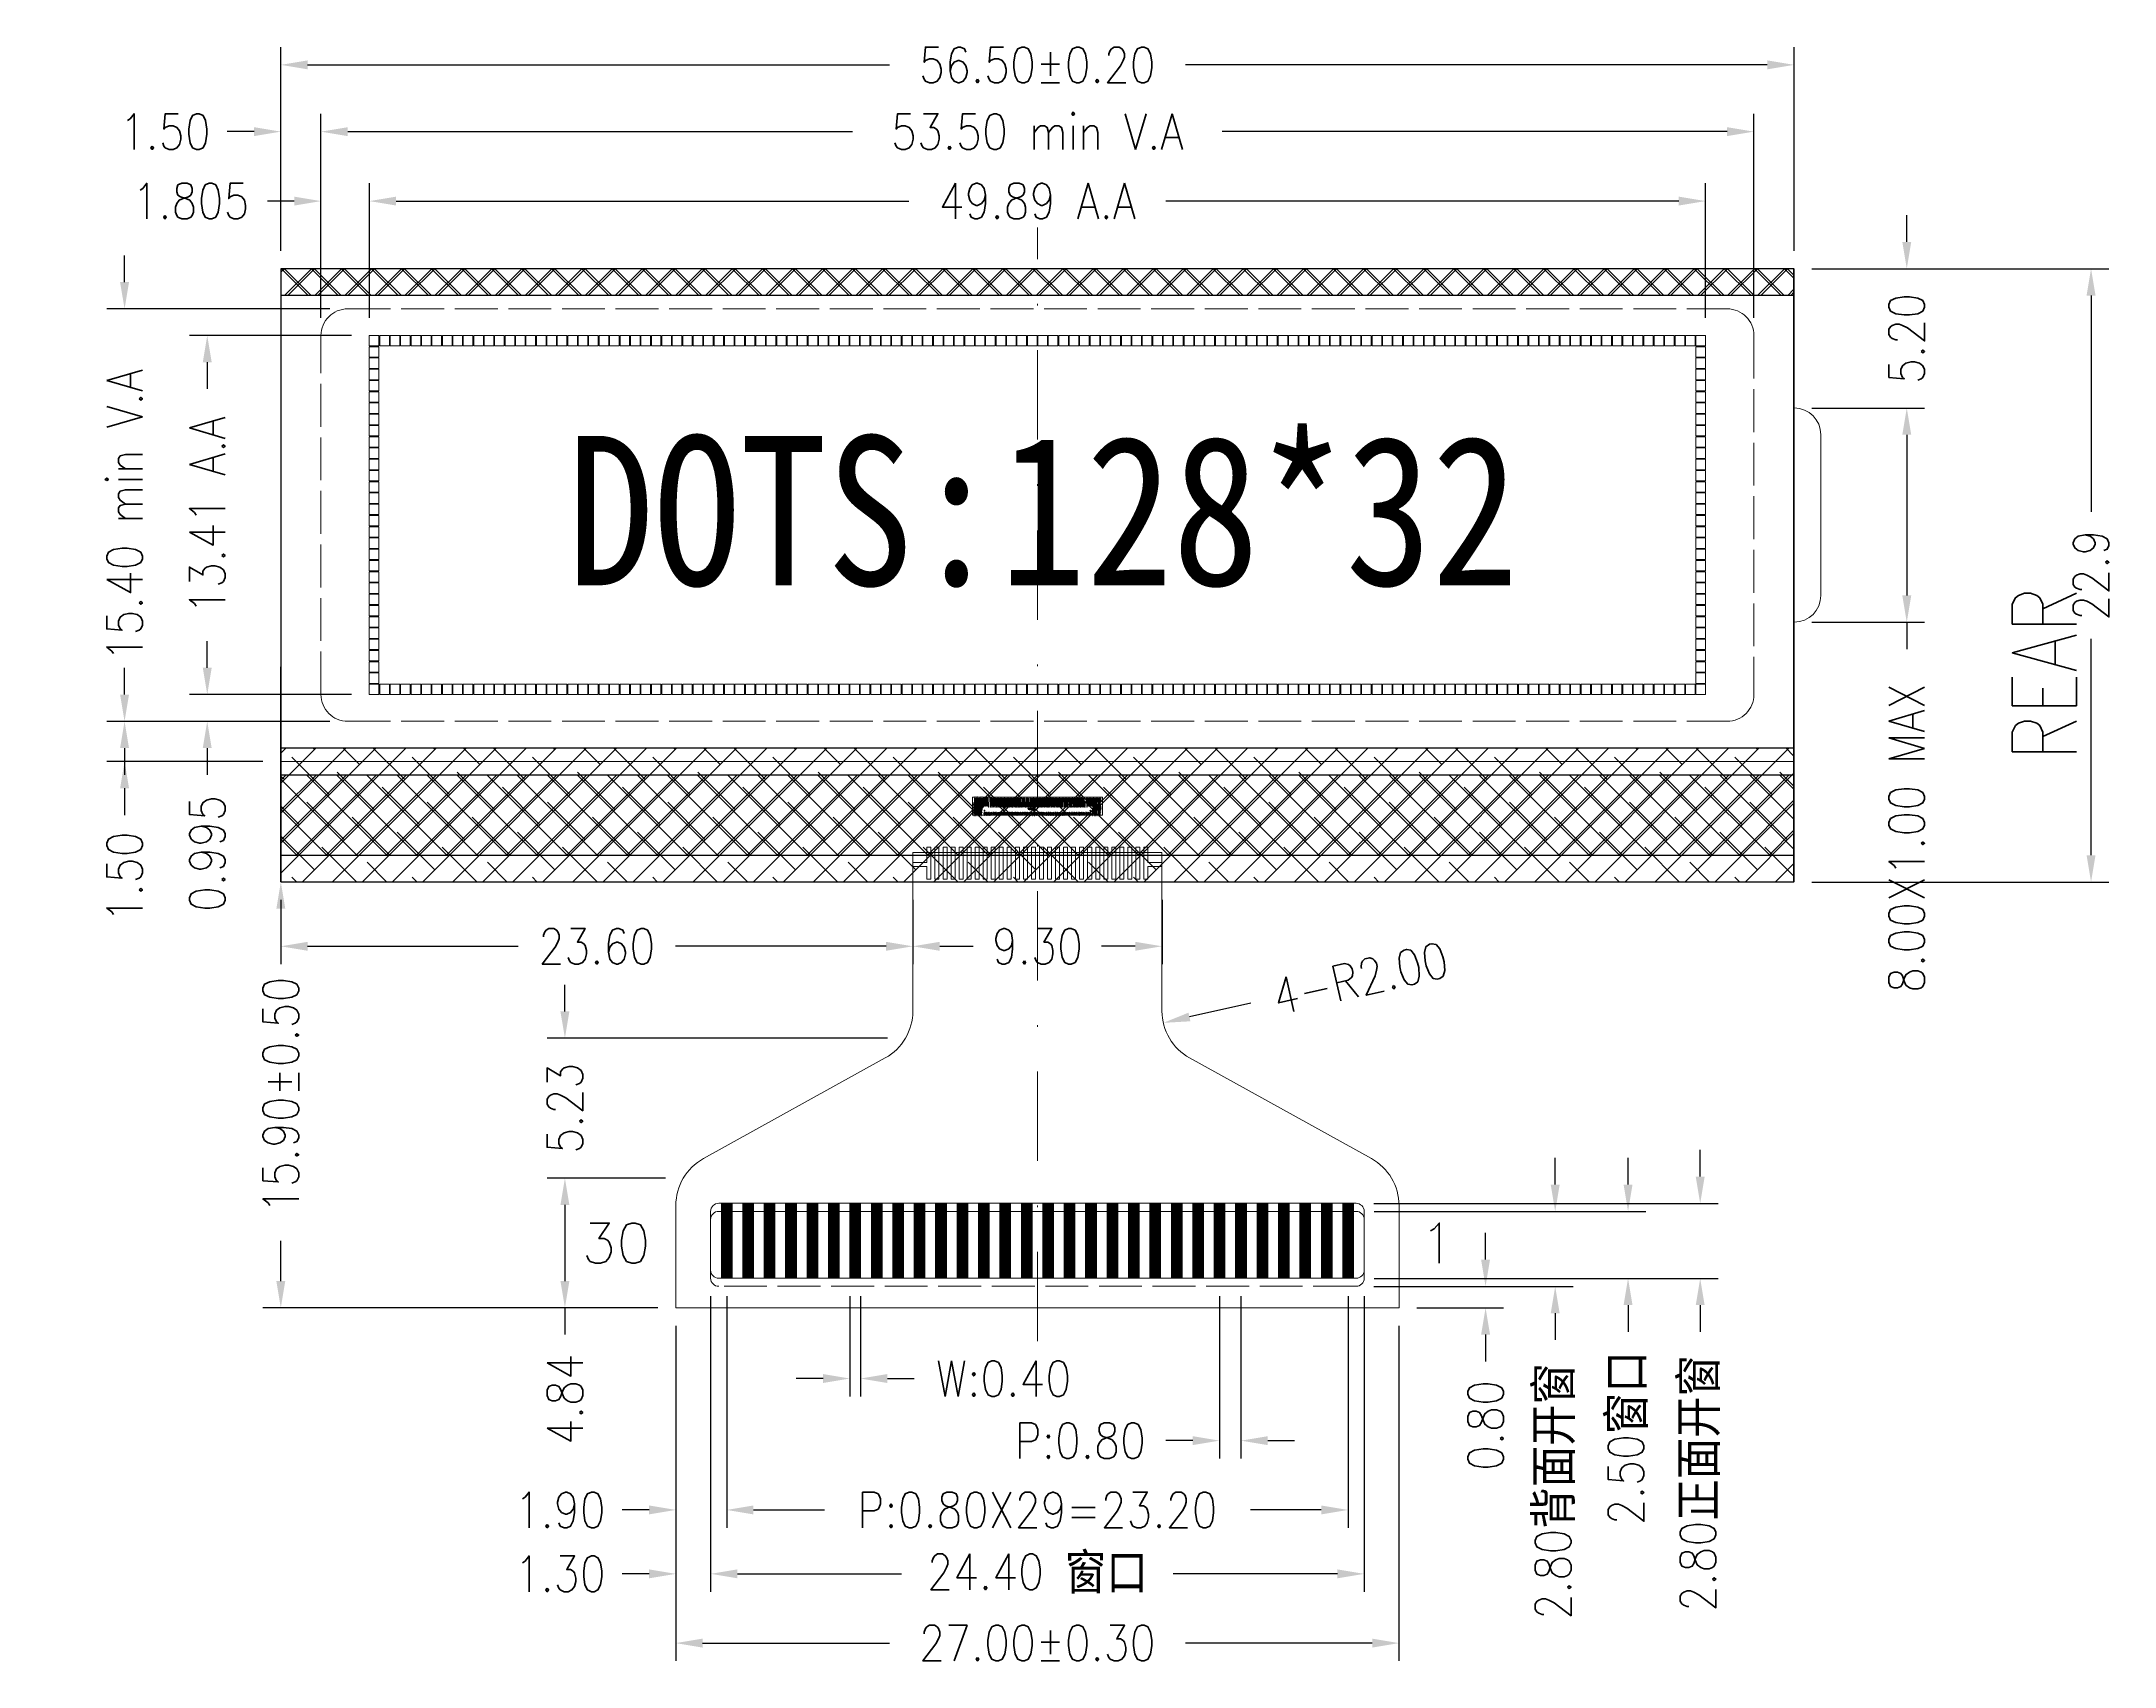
# Model space of a CAD drawing. Extents: x 612 to 1145, y -75 to 210.
# Drawn here: x 946.3 to 1062.4, y 91.4 to 182.4 of the extents above; entities that cross this region are included whole.
import ezdxf

# ---------------------------------------------------------------- set-up
doc = ezdxf.new("R2010")
doc.units = 0
doc.linetypes.add('ACAD_ISO02W100', pattern=[15, 12, -3])
doc.linetypes.add('DASHDOTX2', pattern=[2, 1, -0.5, 0, -0.5])
doc.layers.get('0').update_dxf_attribs({"linetype": 'CONTINUOUS'})
doc.layers.get('DEFPOINTS').update_dxf_attribs({"linetype": 'CONTINUOUS'})
doc.layers.add('Note', color=7, linetype='CONTINUOUS')
doc.layers.add('粗实线', color=7, linetype='CONTINUOUS', lineweight=18)
doc.layers.add('细实线', color=7, linetype='CONTINUOUS', lineweight=9)
doc.styles.add('ROMANS', font='romans.shx')
doc.styles.get("Standard").update_dxf_attribs({"font": 'romans.shx', "width": 0.85})
doc.dimstyles.get("Standard").update_dxf_attribs({"dimtxt": 0.18, "dimasz": 0.18, "dimexe": 0.18, "dimexo": 0.0625, "dimgap": 0.09, "dimtad": 0, "dimtih": 1, "dimtoh": 1, "dimdec": 4, "dimzin": 0, "dimdsep": 46, "dimtxsty": 'Standard', "dimcen": 0.09, "dimadec": 0, "dimazin": 0, "dimtfac": 1, "dimtdec": 4, "dimtofl": 0, "dimtmove": 0, "dimatfit": 3, "dimfxl": 1, "dimtolj": 1, "dimtzin": 0, "dimarcsym": 0})
doc.dimstyles.new('STANDARD$0', dxfattribs={"dimtxt": 2, "dimasz": 1, "dimexe": 0.3, "dimexo": 0, "dimgap": 0.3, "dimtad": 0, "dimzin": 9, "dimdsep": 46, "dimtxsty": 'Standard', "dimcen": 0, "dimclrd": 256, "dimclre": 256, "dimclrt": 256, "dimadec": 1, "dimazin": 2, "dimtp": 0.2, "dimtm": 0.2, "dimtfac": 0.5, "dimtmove": 0, "dimatfit": 3, "dimfxl": 1, "dimarcsym": 0})
pattern_1 = [(45, (-4744.0241, 1257.2485), (-0.8417613, 0.8417613), []), (135, (-4744.0241, 1257.2485), (-0.8417613, -0.8417613), [])]

# ---------------------------------------------------------------- blocks, each defined once
blk = doc.blocks.new('*D51')
at = {"layer": 'DEFPOINTS', "color": 0}
for p in [(1039.51, 173.48), (964.68, 165.95), (1039.51, 165.95)]:
    blk.add_point(p, dxfattribs=at)
at = {"layer": '细实线', "color": 0, "lineweight": -2}
for p, q in [((964.68, 166.95), (964.68, 174.48)), ((1039.51, 166.95), (1039.51, 174.48)), ((966.18, 173.48), (994.9, 173.48)), ((1038.01, 173.48), (1009.29, 173.48))]:
    blk.add_line(p, q, dxfattribs=at)
at = {"layer": '细实线', "color": 0}
for points in [[(966.18, 173.73), (966.18, 173.23), (964.68, 173.48)], [(1038.01, 173.73), (1038.01, 173.23), (1039.51, 173.48)]]:
    blk.add_solid(points, dxfattribs=at)
at = {"layer": '细实线', "color": 0, "insert": (1002.09, 173.48), "char_height": 2, "attachment_point": 5}
blk.add_mtext('\\A1;49.89 A.A', dxfattribs=at)
blk = doc.blocks.new('*D52')
at = {"layer": 'DEFPOINTS', "color": 0}
for p in [(1042.22, 177.37), (961.97, 165.94), (1042.22, 165.94)]:
    blk.add_point(p, dxfattribs=at)
at = {"layer": '细实线', "color": 0, "lineweight": -2}
for p, q in [((961.97, 166.94), (961.97, 178.37)), ((1042.22, 166.94), (1042.22, 178.37)), ((963.47, 177.37), (991.74, 177.37)), ((1040.72, 177.37), (1012.44, 177.37))]:
    blk.add_line(p, q, dxfattribs=at)
at = {"layer": '细实线', "color": 0}
for points in [[(963.47, 177.62), (963.47, 177.12), (961.97, 177.37)], [(1040.72, 177.62), (1040.72, 177.12), (1042.22, 177.37)]]:
    blk.add_solid(points, dxfattribs=at)
at = {"layer": '细实线', "color": 0, "insert": (1002.09, 177.37), "char_height": 2, "attachment_point": 5}
blk.add_mtext('\\A1;53.50 min V.A', dxfattribs=at)
blk = doc.blocks.new('*D53')
at = {"layer": 'DEFPOINTS', "color": 0}
for p in [(1044.47, 181.11), (959.72, 169.69), (1044.47, 169.69)]:
    blk.add_point(p, dxfattribs=at)
at = {"layer": '细实线', "color": 0, "lineweight": -2}
for p, q in [((959.72, 170.69), (959.72, 182.11)), ((1044.47, 170.69), (1044.47, 182.11)), ((961.22, 181.11), (993.81, 181.11)), ((1042.97, 181.11), (1010.38, 181.11))]:
    blk.add_line(p, q, dxfattribs=at)
at = {"layer": '细实线', "color": 0}
for points in [[(961.22, 181.36), (961.22, 180.86), (959.72, 181.11)], [(1042.97, 181.36), (1042.97, 180.86), (1044.47, 181.11)]]:
    blk.add_solid(points, dxfattribs=at)
at = {"layer": '细实线', "color": 0, "insert": (1002.09, 181.11), "char_height": 2, "attachment_point": 5}
blk.add_mtext('\\A1;56.50%%P0.20', dxfattribs=at)
blk = doc.blocks.new('*D54')
at = {"layer": 'DEFPOINTS', "color": 0}
for p in [(964.68, 165.95), (955.6, 145.84), (964.68, 145.84)]:
    blk.add_point(p, dxfattribs=at)
at = {"layer": '细实线', "color": 0, "lineweight": -2}
for p, q in [((963.68, 165.95), (954.6, 165.95)), ((955.6, 164.45), (955.6, 162.97)), ((955.6, 147.34), (955.6, 148.82)), ((963.68, 145.84), (954.6, 145.84))]:
    blk.add_line(p, q, dxfattribs=at)
at = {"layer": '细实线', "color": 0}
for points in [[(955.35, 164.45), (955.85, 164.45), (955.6, 165.95)], [(955.35, 147.34), (955.85, 147.34), (955.6, 145.84)]]:
    blk.add_solid(points, dxfattribs=at)
at = {"layer": '细实线', "color": 0, "insert": (955.6, 155.89), "char_height": 2, "attachment_point": 5, "rotation": 90}
blk.add_mtext('\\A1;13.41 A.A', dxfattribs=at)
blk = doc.blocks.new('*D55')
at = {"layer": 'DEFPOINTS', "color": 0}
for p in [(950.97, 167.44), (963.47, 167.44), (963.47, 144.34)]:
    blk.add_point(p, dxfattribs=at)
at = {"layer": '细实线', "color": 0, "lineweight": -2}
for p, q in [((950.97, 168.94), (950.97, 170.44)), ((962.47, 167.44), (949.97, 167.44)), ((962.47, 144.34), (949.97, 144.34)), ((950.97, 142.84), (950.97, 141.34))]:
    blk.add_line(p, q, dxfattribs=at)
at = {"layer": '细实线', "color": 0}
for points in [[(950.72, 168.94), (951.22, 168.94), (950.97, 167.44)], [(950.72, 142.84), (951.22, 142.84), (950.97, 144.34)]]:
    blk.add_solid(points, dxfattribs=at)
at = {"layer": '细实线', "color": 0, "insert": (950.97, 155.89), "char_height": 2, "attachment_point": 5, "rotation": 90}
blk.add_mtext('\\A1;15.40 min V.A', dxfattribs=at)
blk = doc.blocks.new('*D56')
at = {"layer": 'DEFPOINTS', "color": 0}
for p in [(1044.47, 169.69), (1050.78, 169.69), (1044.47, 161.89)]:
    blk.add_point(p, dxfattribs=at)
at = {"layer": '细实线', "color": 0, "lineweight": -2}
for p, q in [((1050.78, 171.19), (1050.78, 172.69)), ((1045.47, 169.69), (1051.78, 169.69)), ((1045.47, 161.89), (1051.78, 161.89)), ((1050.78, 160.39), (1050.78, 158.89))]:
    blk.add_line(p, q, dxfattribs=at)
at = {"layer": '细实线', "color": 0}
for points in [[(1050.53, 171.19), (1051.03, 171.19), (1050.78, 169.69)], [(1050.53, 160.39), (1051.03, 160.39), (1050.78, 161.89)]]:
    blk.add_solid(points, dxfattribs=at)
at = {"layer": '细实线', "color": 0, "insert": (1050.78, 165.79), "char_height": 2, "attachment_point": 5, "rotation": 90}
blk.add_mtext('\\A1;5.20', dxfattribs=at)
blk = doc.blocks.new('*D57')
at = {"layer": 'DEFPOINTS', "color": 0}
for p in [(1044.47, 161.89), (1044.47, 149.89), (1050.78, 149.89)]:
    blk.add_point(p, dxfattribs=at)
at = {"layer": '细实线', "color": 0, "lineweight": -2}
for p, q in [((1045.47, 161.89), (1051.78, 161.89)), ((1050.78, 160.39), (1050.78, 151.39)), ((1045.47, 149.89), (1051.78, 149.89)), ((1050.78, 149.89), (1050.78, 148.39))]:
    blk.add_line(p, q, dxfattribs=at)
at = {"layer": '细实线', "color": 0}
for points in [[(1050.53, 160.39), (1051.03, 160.39), (1050.78, 161.89)], [(1050.53, 151.39), (1051.03, 151.39), (1050.78, 149.89)]]:
    blk.add_solid(points, dxfattribs=at)
at = {"layer": '细实线', "color": 0, "insert": (1050.78, 137.8), "char_height": 2, "attachment_point": 5, "rotation": 90}
blk.add_mtext('\\A1;8.00X1.00 MAX', dxfattribs=at)
blk = doc.blocks.new('*D58')
at = {"layer": 'DEFPOINTS', "color": 0}
for p in [(961.97, 173.48), (961.97, 165.94), (964.68, 165.95)]:
    blk.add_point(p, dxfattribs=at)
at = {"layer": '细实线', "color": 0, "lineweight": -2}
for p, q in [((961.97, 166.94), (961.97, 174.48)), ((964.68, 166.95), (964.68, 174.48)), ((960.47, 173.48), (958.97, 173.48)), ((966.18, 173.48), (967.68, 173.48))]:
    blk.add_line(p, q, dxfattribs=at)
at = {"layer": '细实线', "color": 0}
for points in [[(960.47, 173.73), (960.47, 173.23), (961.97, 173.48)], [(966.18, 173.73), (966.18, 173.23), (964.68, 173.48)]]:
    blk.add_solid(points, dxfattribs=at)
at = {"layer": '细实线', "color": 0, "insert": (954.69, 173.48), "char_height": 2, "attachment_point": 5}
blk.add_mtext('\\A1;1.805', dxfattribs=at)
blk = doc.blocks.new('*D59')
at = {"layer": 'DEFPOINTS', "color": 0}
for p in [(959.72, 177.37), (959.72, 169.69), (961.97, 165.94)]:
    blk.add_point(p, dxfattribs=at)
at = {"layer": '细实线', "color": 0, "lineweight": -2}
for p, q in [((959.72, 170.69), (959.72, 178.37)), ((961.97, 166.94), (961.97, 178.37)), ((958.22, 177.37), (956.72, 177.37)), ((963.47, 177.37), (964.97, 177.37))]:
    blk.add_line(p, q, dxfattribs=at)
at = {"layer": '细实线', "color": 0}
for points in [[(958.22, 177.62), (958.22, 177.12), (959.72, 177.37)], [(963.47, 177.62), (963.47, 177.12), (961.97, 177.37)]]:
    blk.add_solid(points, dxfattribs=at)
at = {"layer": '细实线', "color": 0, "insert": (953.25, 177.37), "char_height": 2, "attachment_point": 5}
blk.add_mtext('\\A1;1.50', dxfattribs=at)
blk = doc.blocks.new('*D60')
at = {"layer": 'DEFPOINTS', "color": 0}
for p in [(964.68, 145.84), (955.6, 144.34), (963.47, 144.34)]:
    blk.add_point(p, dxfattribs=at)
at = {"layer": '细实线', "color": 0, "lineweight": -2}
for p, q in [((955.6, 147.34), (955.6, 148.84)), ((963.68, 145.84), (954.6, 145.84)), ((962.47, 144.34), (954.6, 144.34)), ((955.6, 142.84), (955.6, 141.34))]:
    blk.add_line(p, q, dxfattribs=at)
at = {"layer": '细实线', "color": 0}
for points in [[(955.35, 147.34), (955.85, 147.34), (955.6, 145.84)], [(955.35, 142.84), (955.85, 142.84), (955.6, 144.34)]]:
    blk.add_solid(points, dxfattribs=at)
at = {"layer": '细实线', "color": 0, "insert": (955.6, 136.94), "char_height": 2, "attachment_point": 5, "rotation": 90}
blk.add_mtext('\\A1;0.995', dxfattribs=at)
blk = doc.blocks.new('*D61')
at = {"layer": 'DEFPOINTS', "color": 0}
for p in [(963.47, 144.34), (950.97, 142.09), (959.72, 142.09)]:
    blk.add_point(p, dxfattribs=at)
at = {"layer": '细实线', "color": 0, "lineweight": -2}
for p, q in [((950.97, 145.84), (950.97, 147.34)), ((962.47, 144.34), (949.97, 144.34)), ((958.72, 142.09), (949.97, 142.09)), ((950.97, 140.59), (950.97, 139.09))]:
    blk.add_line(p, q, dxfattribs=at)
at = {"layer": '细实线', "color": 0}
for points in [[(950.72, 145.84), (951.22, 145.84), (950.97, 144.34)], [(950.72, 140.59), (951.22, 140.59), (950.97, 142.09)]]:
    blk.add_solid(points, dxfattribs=at)
at = {"layer": '细实线', "color": 0, "insert": (950.97, 135.63), "char_height": 2, "attachment_point": 5, "rotation": 90}
blk.add_mtext('\\A1;1.50', dxfattribs=at)
blk = doc.blocks.new('*D62')
at = {"layer": 'DEFPOINTS', "color": 0}
for p in [(991.59, 113.14), (992.19, 113.14), (992.19, 107.53)]:
    blk.add_point(p, dxfattribs=at)
at = {"layer": '细实线', "color": 0, "lineweight": -2}
for p, q in [((991.59, 112.14), (991.59, 106.53)), ((992.19, 112.14), (992.19, 106.53)), ((990.09, 107.53), (988.59, 107.53)), ((993.69, 107.53), (995.19, 107.53))]:
    blk.add_line(p, q, dxfattribs=at)
at = {"layer": '细实线', "color": 0}
for points in [[(990.09, 107.78), (990.09, 107.28), (991.59, 107.53)], [(993.69, 107.78), (993.69, 107.28), (992.19, 107.53)]]:
    blk.add_solid(points, dxfattribs=at)
at = {"layer": '细实线', "color": 0, "insert": (1000.2, 107.53), "char_height": 2, "attachment_point": 5}
blk.add_mtext('\\A1;W:0.40', dxfattribs=at)
blk = doc.blocks.new('*D63')
at = {"layer": 'DEFPOINTS', "color": 0}
for p in [(1012.29, 113.14), (1013.49, 113.14), (1012.29, 104.05)]:
    blk.add_point(p, dxfattribs=at)
at = {"layer": '细实线', "color": 0, "lineweight": -2}
for p, q in [((1012.29, 112.14), (1012.29, 103.05)), ((1013.49, 112.14), (1013.49, 103.05)), ((1010.79, 104.05), (1009.29, 104.05)), ((1014.99, 104.05), (1016.49, 104.05))]:
    blk.add_line(p, q, dxfattribs=at)
at = {"layer": '细实线', "color": 0}
for points in [[(1010.79, 104.3), (1010.79, 103.8), (1012.29, 104.05)], [(1014.99, 104.3), (1014.99, 103.8), (1013.49, 104.05)]]:
    blk.add_solid(points, dxfattribs=at)
at = {"layer": '细实线', "color": 0, "insert": (1004.49, 104.05), "char_height": 2, "attachment_point": 5}
blk.add_mtext('\\A1;P:0.80', dxfattribs=at)
blk = doc.blocks.new('*D64')
at = {"layer": 'DEFPOINTS', "color": 0}
for p in [(984.69, 113.14), (1019.49, 113.14), (1019.49, 100.17)]:
    blk.add_point(p, dxfattribs=at)
at = {"layer": '细实线', "color": 0, "lineweight": -2}
for p, q in [((984.69, 112.14), (984.69, 99.17)), ((1019.49, 112.14), (1019.49, 99.17)), ((986.19, 100.17), (990.16, 100.17)), ((1017.99, 100.17), (1014.02, 100.17))]:
    blk.add_line(p, q, dxfattribs=at)
at = {"layer": '细实线', "color": 0}
for points in [[(986.19, 100.42), (986.19, 99.92), (984.69, 100.17)], [(1017.99, 100.42), (1017.99, 99.92), (1019.49, 100.17)]]:
    blk.add_solid(points, dxfattribs=at)
at = {"layer": '细实线', "color": 0, "insert": (1002.09, 100.17), "char_height": 2, "attachment_point": 5}
blk.add_mtext('\\A1;P:0.80X29=23.20', dxfattribs=at)
blk = doc.blocks.new('*D65')
at = {"layer": 'DEFPOINTS', "color": 0}
for p in [(983.79, 113.14), (1020.39, 113.14), (1020.39, 96.59)]:
    blk.add_point(p, dxfattribs=at)
at = {"layer": '细实线', "color": 0, "lineweight": -2}
for p, q in [((983.79, 112.14), (983.79, 95.59)), ((1020.39, 112.14), (1020.39, 95.59)), ((985.29, 96.59), (994.48, 96.59)), ((1018.89, 96.59), (1009.7, 96.59))]:
    blk.add_line(p, q, dxfattribs=at)
at = {"layer": '细实线', "color": 0}
for points in [[(985.29, 96.84), (985.29, 96.34), (983.79, 96.59)], [(1018.89, 96.84), (1018.89, 96.34), (1020.39, 96.59)]]:
    blk.add_solid(points, dxfattribs=at)
at = {"layer": '细实线', "color": 0, "insert": (1002.09, 96.59), "char_height": 2, "attachment_point": 5}
blk.add_mtext('\\A1;24.40 {\\fFangSong_GB2312|b0|i0|c134|p49;窗口}', dxfattribs=at)
blk = doc.blocks.new('*D66')
at = {"layer": 'DEFPOINTS', "color": 0}
for p in [(984.69, 113.14), (981.84, 111.49), (981.84, 100.17)]:
    blk.add_point(p, dxfattribs=at)
at = {"layer": '细实线', "color": 0, "lineweight": -2}
for p, q in [((984.69, 112.14), (984.69, 99.17)), ((981.84, 110.49), (981.84, 99.17)), ((980.34, 100.17), (978.84, 100.17)), ((986.19, 100.17), (987.69, 100.17))]:
    blk.add_line(p, q, dxfattribs=at)
at = {"layer": '细实线', "color": 0}
for points in [[(980.34, 100.42), (980.34, 99.92), (981.84, 100.17)], [(986.19, 100.42), (986.19, 99.92), (984.69, 100.17)]]:
    blk.add_solid(points, dxfattribs=at)
at = {"layer": '细实线', "color": 0, "insert": (975.37, 100.17), "char_height": 2, "attachment_point": 5}
blk.add_mtext('\\A1;1.90', dxfattribs=at)
blk = doc.blocks.new('*D67')
at = {"layer": 'DEFPOINTS', "color": 0}
for p in [(983.79, 113.14), (981.84, 111.49), (981.84, 96.59)]:
    blk.add_point(p, dxfattribs=at)
at = {"layer": '细实线', "color": 0, "lineweight": -2}
for p, q in [((983.79, 112.14), (983.79, 95.59)), ((981.84, 110.49), (981.84, 95.59)), ((980.34, 96.59), (978.84, 96.59)), ((985.29, 96.59), (986.79, 96.59))]:
    blk.add_line(p, q, dxfattribs=at)
at = {"layer": '细实线', "color": 0}
for points in [[(980.34, 96.84), (980.34, 96.34), (981.84, 96.59)], [(985.29, 96.84), (985.29, 96.34), (983.79, 96.59)]]:
    blk.add_solid(points, dxfattribs=at)
at = {"layer": '细实线', "color": 0, "insert": (975.37, 96.59), "char_height": 2, "attachment_point": 5}
blk.add_mtext('\\A1;1.30', dxfattribs=at)
blk = doc.blocks.new('*D68')
at = {"layer": 'DEFPOINTS', "color": 0}
for p in [(981.84, 111.49), (1022.34, 111.49), (1022.34, 92.71)]:
    blk.add_point(p, dxfattribs=at)
at = {"layer": '细实线', "color": 0, "lineweight": -2}
for p, q in [((981.84, 110.49), (981.84, 91.71)), ((1022.34, 110.49), (1022.34, 91.71)), ((983.34, 92.71), (993.81, 92.71)), ((1020.84, 92.71), (1010.38, 92.71))]:
    blk.add_line(p, q, dxfattribs=at)
at = {"layer": '细实线', "color": 0}
for points in [[(983.34, 92.96), (983.34, 92.46), (981.84, 92.71)], [(1020.84, 92.96), (1020.84, 92.46), (1022.34, 92.71)]]:
    blk.add_solid(points, dxfattribs=at)
at = {"layer": '细实线', "color": 0, "insert": (1002.09, 92.71), "char_height": 2, "attachment_point": 5}
blk.add_mtext('\\A1;27.00%%P0.30', dxfattribs=at)
blk = doc.blocks.new('*D69')
at = {"layer": 'DEFPOINTS', "color": 0}
for p in [(1019.95, 116.89), (1019.95, 112.69), (1031.09, 112.69)]:
    blk.add_point(p, dxfattribs=at)
at = {"layer": '细实线', "color": 0, "lineweight": -2}
for p, q in [((1031.09, 118.39), (1031.09, 119.89)), ((1020.95, 116.89), (1032.09, 116.89)), ((1020.95, 112.69), (1032.09, 112.69)), ((1031.09, 111.19), (1031.09, 109.69))]:
    blk.add_line(p, q, dxfattribs=at)
at = {"layer": '细实线', "color": 0}
for points in [[(1030.84, 118.39), (1031.34, 118.39), (1031.09, 116.89)], [(1030.84, 111.19), (1031.34, 111.19), (1031.09, 112.69)]]:
    blk.add_solid(points, dxfattribs=at)
at = {"layer": '细实线', "color": 0, "insert": (1031.09, 101.21), "char_height": 2, "attachment_point": 5, "rotation": 90}
blk.add_mtext('\\A1;2.80{\\fFangSong_GB2312|b0|i0|c134|p49;背面开窗}', dxfattribs=at)
blk = doc.blocks.new('*D70')
at = {"layer": 'DEFPOINTS', "color": 0}
for p in [(1019.95, 116.89), (1019.95, 113.14), (1035.17, 113.14)]:
    blk.add_point(p, dxfattribs=at)
at = {"layer": '细实线', "color": 0, "lineweight": -2}
for p, q in [((1035.17, 118.39), (1035.17, 119.89)), ((1020.95, 116.89), (1036.17, 116.89)), ((1020.95, 113.14), (1036.17, 113.14)), ((1035.17, 111.64), (1035.17, 110.14))]:
    blk.add_line(p, q, dxfattribs=at)
at = {"layer": '细实线', "color": 0}
for points in [[(1034.92, 118.39), (1035.42, 118.39), (1035.17, 116.89)], [(1034.92, 111.64), (1035.42, 111.64), (1035.17, 113.14)]]:
    blk.add_solid(points, dxfattribs=at)
at = {"layer": '细实线', "color": 0, "insert": (1035.17, 104.19), "char_height": 2, "attachment_point": 5, "rotation": 90}
blk.add_mtext('\\A1;2.50{\\fFangSong_GB2312|b0|i0|c134|p49;窗口}', dxfattribs=at)
blk = doc.blocks.new('*D71')
at = {"layer": 'DEFPOINTS', "color": 0}
for p in [(1019.94, 117.34), (1019.95, 113.14), (1039.21, 113.14)]:
    blk.add_point(p, dxfattribs=at)
at = {"layer": '细实线', "color": 0, "lineweight": -2}
for p, q in [((1039.21, 118.84), (1039.21, 120.34)), ((1020.94, 117.34), (1040.21, 117.34)), ((1020.95, 113.14), (1040.21, 113.14)), ((1039.21, 111.64), (1039.21, 110.14))]:
    blk.add_line(p, q, dxfattribs=at)
at = {"layer": '细实线', "color": 0}
for points in [[(1038.96, 118.84), (1039.46, 118.84), (1039.21, 117.34)], [(1038.96, 111.64), (1039.46, 111.64), (1039.21, 113.14)]]:
    blk.add_solid(points, dxfattribs=at)
at = {"layer": '细实线', "color": 0, "insert": (1039.21, 101.66), "char_height": 2, "attachment_point": 5, "rotation": 90}
blk.add_mtext('\\A1;2.80{\\fFangSong_GB2312|b0|i0|c134|p49;正面开窗}', dxfattribs=at)
blk = doc.blocks.new('*D72')
at = {"layer": 'DEFPOINTS', "color": 0}
for p in [(1019.94, 112.69), (1022.34, 111.49), (1027.19, 111.49)]:
    blk.add_point(p, dxfattribs=at)
at = {"layer": '细实线', "color": 0, "lineweight": -2}
for p, q in [((1027.19, 114.19), (1027.19, 115.69)), ((1020.94, 112.69), (1028.19, 112.69)), ((1023.34, 111.49), (1028.19, 111.49)), ((1027.19, 109.99), (1027.19, 108.49))]:
    blk.add_line(p, q, dxfattribs=at)
at = {"layer": '细实线', "color": 0}
for points in [[(1026.94, 114.19), (1027.44, 114.19), (1027.19, 112.69)], [(1026.94, 109.99), (1027.44, 109.99), (1027.19, 111.49)]]:
    blk.add_solid(points, dxfattribs=at)
at = {"layer": '细实线', "color": 0, "insert": (1027.19, 104.9), "char_height": 2, "attachment_point": 5, "rotation": 90}
blk.add_mtext('\\A1;0.80', dxfattribs=at)
blk = doc.blocks.new('*D73')
at = {"layer": 'DEFPOINTS', "color": 0}
for p in [(982.26, 118.75), (975.63, 111.49), (981.84, 111.49)]:
    blk.add_point(p, dxfattribs=at)
at = {"layer": '细实线', "color": 0, "lineweight": -2}
for p, q in [((981.26, 118.75), (974.63, 118.75)), ((975.63, 117.25), (975.63, 112.99)), ((980.84, 111.49), (974.63, 111.49)), ((975.63, 111.49), (975.63, 109.99))]:
    blk.add_line(p, q, dxfattribs=at)
at = {"layer": '细实线', "color": 0}
for points in [[(975.38, 117.25), (975.88, 117.25), (975.63, 118.75)], [(975.38, 112.99), (975.88, 112.99), (975.63, 111.49)]]:
    blk.add_solid(points, dxfattribs=at)
at = {"layer": '细实线', "color": 0, "insert": (975.63, 106.36), "char_height": 2, "attachment_point": 5, "rotation": 90}
blk.add_mtext('\\A1;4.84', dxfattribs=at)
blk = doc.blocks.new('*D74')
at = {"layer": 'DEFPOINTS', "color": 0}
for p in [(994.7, 126.59), (975.63, 118.75), (982.26, 118.75)]:
    blk.add_point(p, dxfattribs=at)
at = {"layer": '细实线', "color": 0, "lineweight": -2}
for p, q in [((975.63, 128.09), (975.63, 129.59)), ((993.7, 126.59), (974.63, 126.59)), ((981.26, 118.75), (974.63, 118.75)), ((975.63, 117.25), (975.63, 115.75))]:
    blk.add_line(p, q, dxfattribs=at)
at = {"layer": '细实线', "color": 0}
for points in [[(975.38, 128.09), (975.88, 128.09), (975.63, 126.59)], [(975.38, 117.25), (975.88, 117.25), (975.63, 118.75)]]:
    blk.add_solid(points, dxfattribs=at)
at = {"layer": '细实线', "color": 0, "insert": (975.63, 122.67), "char_height": 2, "attachment_point": 5, "rotation": 90}
blk.add_mtext('\\A1;5.23', dxfattribs=at)
blk = doc.blocks.new('*D75')
at = {"layer": 'DEFPOINTS', "color": 0}
for p in [(959.72, 135.34), (959.72, 111.49), (981.84, 111.49)]:
    blk.add_point(p, dxfattribs=at)
at = {"layer": '细实线', "color": 0, "lineweight": -2}
for p, q in [((959.72, 133.84), (959.72, 131.58)), ((959.72, 112.99), (959.72, 115.25)), ((980.84, 111.49), (958.72, 111.49))]:
    blk.add_line(p, q, dxfattribs=at)
at = {"layer": '细实线', "color": 0}
for points in [[(959.47, 133.84), (959.97, 133.84), (959.72, 135.34)], [(959.47, 112.99), (959.97, 112.99), (959.72, 111.49)]]:
    blk.add_solid(points, dxfattribs=at)
at = {"layer": '细实线', "color": 0, "insert": (959.72, 123.42), "char_height": 2, "attachment_point": 5, "rotation": 90}
blk.add_mtext('\\A1;15.90%%P0.50', dxfattribs=at)
blk = doc.blocks.new('*D76')
at = {"layer": 'DEFPOINTS', "color": 0}
for p in [(959.72, 135.34), (995.12, 135.34), (995.12, 131.74)]:
    blk.add_point(p, dxfattribs=at)
at = {"layer": '细实线', "color": 0, "lineweight": -2}
for p, q in [((959.72, 134.34), (959.72, 130.74)), ((995.12, 134.34), (995.12, 130.74)), ((961.22, 131.74), (973.02, 131.74)), ((993.62, 131.74), (981.82, 131.74))]:
    blk.add_line(p, q, dxfattribs=at)
at = {"layer": '细实线', "color": 0}
for points in [[(961.22, 131.99), (961.22, 131.49), (959.72, 131.74)], [(993.62, 131.99), (993.62, 131.49), (995.12, 131.74)]]:
    blk.add_solid(points, dxfattribs=at)
at = {"layer": '细实线', "color": 0, "insert": (977.42, 131.74), "char_height": 2, "attachment_point": 5}
blk.add_mtext('\\A1;23.60', dxfattribs=at)
blk = doc.blocks.new('*D77')
at = {"layer": 'DEFPOINTS', "color": 0}
for p in [(995.12, 135.34), (1009.07, 135.34), (1009.07, 131.74)]:
    blk.add_point(p, dxfattribs=at)
at = {"layer": '细实线', "color": 0, "lineweight": -2}
for p, q in [((995.12, 134.34), (995.12, 130.74)), ((1009.07, 134.34), (1009.07, 130.74)), ((996.62, 131.74), (998.5, 131.74)), ((1007.57, 131.74), (1005.68, 131.74))]:
    blk.add_line(p, q, dxfattribs=at)
at = {"layer": '细实线', "color": 0}
for points in [[(996.62, 131.99), (996.62, 131.49), (995.12, 131.74)], [(1007.57, 131.99), (1007.57, 131.49), (1009.07, 131.74)]]:
    blk.add_solid(points, dxfattribs=at)
at = {"layer": '细实线', "color": 0, "insert": (1002.09, 131.74), "char_height": 2, "attachment_point": 5}
blk.add_mtext('\\A1;9.30', dxfattribs=at)
blk = doc.blocks.new('*D78')
at = {"layer": 'DEFPOINTS', "color": 0}
for p in [(1012.07, 128.11), (1009.14, 127.45)]:
    blk.add_point(p, dxfattribs=at)
at = {"layer": '细实线', "color": 0, "lineweight": -2}
blk.add_line((1014.04, 128.56), (1010.61, 127.78), dxfattribs=at)
at = {"layer": '细实线', "color": 0}
blk.add_solid([(1010.55, 128.02), (1010.66, 127.54), (1009.14, 127.45)], dxfattribs=at)
at = {"layer": '细实线', "color": 0, "insert": (1020.18, 129.95), "char_height": 2, "attachment_point": 5, "rotation": 12.7682}
blk.add_mtext('\\A1;4-R2.00', dxfattribs=at)
blk = doc.blocks.new('*D79')
at = {"lineweight": -2}
for p, q in [((1045.47, 169.69), (1062.1, 169.69)), ((1061.1, 168.19), (1061.1, 156.07)), ((1061.1, 136.84), (1061.1, 148.97)), ((1045.47, 135.34), (1062.1, 135.34))]:
    blk.add_line(p, q, dxfattribs=at)
for points in [[(1060.85, 168.19), (1061.35, 168.19), (1061.1, 169.69)], [(1060.85, 136.84), (1061.35, 136.84), (1061.1, 135.34)]]:
    blk.add_solid(points)
at = {"layer": 'DEFPOINTS', "color": 0}
for p in [(1044.47, 169.69), (1061.1, 169.69), (1044.47, 135.34)]:
    blk.add_point(p, dxfattribs=at)
at = {"insert": (1061.1, 152.52), "char_height": 2, "attachment_point": 5, "rotation": 90}
blk.add_mtext('22.9', dxfattribs=at)

msp = doc.modelspace()

# ---------------------------------------------------------------- hatches: boundary and pattern name
at = {"layer": 'Note', "linetype": 'ByBlock'}
h = msp.add_hatch(dxfattribs=at)
h.set_pattern_fill('ANSI37', color=0, scale=0.374939, style=0)
h.set_pattern_definition([(45, (-5129.3803, 1257.2485), (-0.8417613, 0.8417613), []), (135, (-5129.3803, 1257.2485), (-0.8417613, -0.8417613), [])])
h.paths.add_polyline_path([(959.72522116, 169.69414723), (959.72522116, 168.19439259), (1044.4613582, 168.19439259), (1044.4613582, 169.69414723)])
h = msp.add_hatch(dxfattribs=at)
h.set_pattern_fill('ANSI37', color=6, scale=0.374939, style=0)
h.set_pattern_definition(pattern_1)
h.paths.add_polyline_path([(1044.4613582, 168.19439259), (1044.4613582, 169.69414723), (959.72522116, 169.69414723), (959.72522116, 168.19439259)])
h = msp.add_hatch(dxfattribs=at)
h.set_pattern_fill('ANSI38', color=0, scale=0.374939, style=0)
h.set_pattern_definition([(45, (-5129.3803, 1257.2485), (-0.8417613, 0.8417613), []), (135, (-5129.3803, 1257.2485), (-2.5252839, 0.8417613), [2.9760756, -1.7856454])])
h.paths.add_polyline_path([(1044.4613582, 135.34976602), (1044.4613582, 142.84853921), (959.72522116, 142.84853921), (959.72522116, 135.34976602)])
h = msp.add_hatch(dxfattribs=at)
h.set_pattern_fill('ANSI37', color=6, scale=0.374939, style=0)
h.set_pattern_definition(pattern_1)
h.paths.add_polyline_path([(959.72522116, 141.34878457), (959.72522116, 136.84952066), (1044.4613582, 136.84952066), (1044.4613582, 141.34878457)])

# ---------------------------------------------------------------- linework, layer by layer
at = {"layer": 'Note', "color": 0, "linetype": 'ByBlock'}
for p, q in [((1044.4613582, 169.69414723), (959.72522116, 169.69414723)), ((959.72522116, 169.69414723), (959.72522116, 135.34976602)), ((1044.4613582, 135.34976602), (1044.4613582, 169.69414723)), ((1044.4613582, 168.19439259), (959.72522116, 168.19439259)), ((959.72522116, 135.34976602), (959.72522116, 147.39590648)), ((959.72522116, 135.34976602), (959.72522116, 147.39590648)), ((959.72522116, 142.84853921), (1044.4613582, 142.84853921)), ((959.72522116, 141.34878457), (1044.4613582, 141.34878457)), ((959.72522116, 136.84952066), (1044.4613582, 136.84952066)), ((959.72522116, 135.34976602), (1044.4613582, 135.34976602))]:
    msp.add_line(p, q, dxfattribs=at)
at = {"layer": '粗实线', "color": 1, "linetype": 'DASHDOTX2', "ltscale": 5}
msp.add_line((1002.09328968, 109.62922578), (1002.09328968, 172.00929374), dxfattribs=at)
at = {"layer": '粗实线', "color": 3}
for p, q in [((959.71828968, 169.69414723), (1044.46828968, 169.69414723)), ((959.71828968, 135.34414723), (959.71828968, 169.69414723)), ((1044.46828968, 169.69414723), (1044.46828968, 135.34414723)), ((1044.46828968, 135.34414723), (959.71828968, 135.34414723))]:
    msp.add_line(p, q, dxfattribs=at)
at = {"layer": '粗实线', "linetype": 'ACAD_ISO02W100', "ltscale": 0.2}
for p, q in [((963.46828968, 167.44414723), (1040.71828968, 167.44414723)), ((961.96828968, 145.84414723), (961.96828968, 165.94414723)), ((1042.21828968, 165.94414723), (1042.21828968, 145.84414723)), ((963.46828968, 144.34414723), (1040.71828968, 144.34414723)), ((1019.94328968, 112.69414723), (984.24328968, 112.69414723))]:
    msp.add_line(p, q, dxfattribs=at)
at = {"layer": '粗实线'}
for p, q in [((1045.96828968, 160.39414723), (1045.96828968, 151.39414723)), ((959.71828968, 142.09414723), (1044.46828968, 142.09414723)), ((1005.73078968, 140.08982748), (998.45578968, 140.08982748)), ((998.45578968, 139.08482748), (998.45578968, 140.08982748)), ((998.53678968, 139.80257748), (998.53678968, 139.59482748)), ((998.56078968, 139.80257748), (998.53678968, 139.80257748)), ((998.56078968, 139.59482748), (998.53678968, 139.59482748)), ((998.53678968, 139.34957748), (998.53678968, 139.14182748)), ((998.56078968, 139.34957748), (998.53678968, 139.34957748)), ((998.56078968, 139.80257748), (998.56078968, 139.59482748)), ((998.56078968, 139.34957748), (998.56078968, 139.14182748)), ((998.57728968, 140.03282748), (998.57728968, 139.82507748)), ((998.60128968, 140.03282748), (998.57728968, 140.03282748)), ((998.60128968, 139.82507748), (998.57728968, 139.82507748)), ((998.57728968, 139.57982748), (998.57728968, 139.37207748)), ((998.60128968, 139.57982748), (998.57728968, 139.57982748)), ((998.60128968, 139.37207748), (998.57728968, 139.37207748)), ((998.60128968, 140.03282748), (998.60128968, 139.82507748)), ((998.60128968, 139.57982748), (998.60128968, 139.37207748)), ((998.61778968, 139.80257748), (998.61778968, 139.59482748)), ((998.64178968, 139.80257748), (998.61778968, 139.80257748)), ((998.61778968, 139.80257748), (998.61778968, 139.59482748)), ((998.64178968, 139.80257748), (998.61778968, 139.80257748)), ((998.64178968, 139.59482748), (998.61778968, 139.59482748)), ((998.64178968, 139.59482748), (998.61778968, 139.59482748)), ((998.61778968, 139.34957748), (998.61778968, 139.14182748)), ((998.64178968, 139.34957748), (998.61778968, 139.34957748)), ((998.64178968, 139.80257748), (998.64178968, 139.59482748)), ((998.64178968, 139.80257748), (998.64178968, 139.59482748)), ((998.64178968, 139.34957748), (998.64178968, 139.14182748)), ((998.65828968, 140.03282748), (998.65828968, 139.82507748)), ((998.68228968, 140.03282748), (998.65828968, 140.03282748)), ((998.65828968, 140.03282748), (998.65828968, 139.82507748)), ((998.68228968, 140.03282748), (998.65828968, 140.03282748)), ((998.68228968, 139.82507748), (998.65828968, 139.82507748)), ((998.68228968, 139.82507748), (998.65828968, 139.82507748)), ((998.65828968, 139.57982748), (998.65828968, 139.37207748)), ((998.68228968, 139.57982748), (998.65828968, 139.57982748)), ((998.68228968, 139.37207748), (998.65828968, 139.37207748)), ((998.68228968, 140.03282748), (998.68228968, 139.82507748)), ((998.68228968, 140.03282748), (998.68228968, 139.82507748)), ((998.68228968, 139.57982748), (998.68228968, 139.37207748)), ((998.69878968, 139.80257748), (998.69878968, 139.59482748)), ((998.72278968, 139.80257748), (998.69878968, 139.80257748)), ((998.72278968, 139.59482748), (998.69878968, 139.59482748)), ((998.69878968, 139.34957748), (998.69878968, 139.14182748)), ((998.72278968, 139.34957748), (998.69878968, 139.34957748)), ((998.72278968, 139.80257748), (998.72278968, 139.59482748)), ((998.72278968, 139.34957748), (998.72278968, 139.14182748)), ((998.73928968, 140.03282748), (998.73928968, 139.82507748)), ((998.76328968, 140.03282748), (998.73928968, 140.03282748)), ((998.76328968, 139.82507748), (998.73928968, 139.82507748)), ((998.73928968, 139.57982748), (998.73928968, 139.37207748)), ((998.76328968, 139.57982748), (998.73928968, 139.57982748)), ((998.76328968, 139.37207748), (998.73928968, 139.37207748)), ((998.76328968, 140.03282748), (998.76328968, 139.82507748)), ((998.76328968, 139.57982748), (998.76328968, 139.37207748)), ((998.77978968, 139.80257748), (998.77978968, 139.59482748)), ((998.80378968, 139.80257748), (998.77978968, 139.80257748)), ((998.80378968, 139.59482748), (998.77978968, 139.59482748)), ((998.77978968, 139.34957748), (998.77978968, 139.14182748)), ((998.80378968, 139.34957748), (998.77978968, 139.34957748)), ((998.80378968, 139.80257748), (998.80378968, 139.59482748)), ((998.80378968, 139.34957748), (998.80378968, 139.14182748)), ((998.82028968, 140.03282748), (998.82028968, 139.82507748)), ((998.84428968, 140.03282748), (998.82028968, 140.03282748)), ((998.84428968, 139.82507748), (998.82028968, 139.82507748)), ((998.82028968, 139.57982748), (998.82028968, 139.37207748)), ((998.84428968, 139.57982748), (998.82028968, 139.57982748)), ((998.84428968, 139.37207748), (998.82028968, 139.37207748)), ((998.84428968, 140.03282748), (998.84428968, 139.82507748)), ((998.84428968, 139.57982748), (998.84428968, 139.37207748)), ((998.86078968, 139.80257748), (998.86078968, 139.59482748)), ((998.88478968, 139.80257748), (998.86078968, 139.80257748)), ((998.88478968, 139.59482748), (998.86078968, 139.59482748)), ((998.86078968, 139.34957748), (998.86078968, 139.14182748)), ((998.88478968, 139.34957748), (998.86078968, 139.34957748)), ((998.88478968, 139.80257748), (998.88478968, 139.59482748)), ((998.88478968, 139.34957748), (998.88478968, 139.14182748)), ((998.90128968, 140.03282748), (998.90128968, 139.82507748)), ((998.92528968, 140.03282748), (998.90128968, 140.03282748)), ((998.92528968, 139.82507748), (998.90128968, 139.82507748)), ((998.90128968, 139.57982748), (998.90128968, 139.37207748)), ((998.92528968, 139.57982748), (998.90128968, 139.57982748)), ((998.92528968, 139.37207748), (998.90128968, 139.37207748)), ((998.92528968, 140.03282748), (998.92528968, 139.82507748)), ((998.92528968, 139.57982748), (998.92528968, 139.37207748)), ((998.94178968, 139.80257748), (998.94178968, 139.59482748)), ((998.96578968, 139.80257748), (998.94178968, 139.80257748)), ((998.96578968, 139.59482748), (998.94178968, 139.59482748)), ((998.94178968, 139.34957748), (998.94178968, 139.14182748)), ((998.96578968, 139.34957748), (998.94178968, 139.34957748)), ((998.96578968, 139.80257748), (998.96578968, 139.59482748)), ((998.96578968, 139.34957748), (998.96578968, 139.14182748)), ((998.98228968, 140.03282748), (998.98228968, 139.82507748)), ((999.00628968, 140.03282748), (998.98228968, 140.03282748)), ((999.00628968, 139.82507748), (998.98228968, 139.82507748)), ((998.98228968, 139.57982748), (998.98228968, 139.37207748)), ((999.00628968, 139.57982748), (998.98228968, 139.57982748)), ((999.00628968, 139.37207748), (998.98228968, 139.37207748)), ((999.00628968, 140.03282748), (999.00628968, 139.82507748)), ((999.00628968, 139.57982748), (999.00628968, 139.37207748)), ((999.02278968, 139.80257748), (999.02278968, 139.59482748)), ((999.04678968, 139.80257748), (999.02278968, 139.80257748)), ((999.04678968, 139.59482748), (999.02278968, 139.59482748)), ((999.04153968, 139.57907748), (999.08203968, 139.57907748)), ((999.04153968, 139.55657748), (999.04153968, 139.57907748)), ((999.04153968, 139.55657748), (999.05953968, 139.55657748)), ((999.04678968, 139.80257748), (999.04678968, 139.59482748)), ((999.05953968, 139.52807748), (999.05953968, 139.55657748)), ((999.05953968, 139.52807748), (999.08203968, 139.52807748)), ((999.06328968, 140.03282748), (999.06328968, 139.82507748)), ((999.08728968, 140.03282748), (999.06328968, 140.03282748)), ((999.08728968, 139.82507748), (999.06328968, 139.82507748)), ((999.08203968, 139.52807748), (999.08203968, 139.57907748)), ((999.08728968, 140.03282748), (999.08728968, 139.82507748)), ((999.10153968, 139.34807748), (999.10153968, 139.32557748)), ((999.11653968, 139.34807748), (999.10153968, 139.34807748)), ((999.11653968, 139.32557748), (999.10153968, 139.32557748)), ((999.10378968, 139.80257748), (999.10378968, 139.59482748)), ((999.12778968, 139.80257748), (999.10378968, 139.80257748)), ((999.12778968, 139.59482748), (999.10378968, 139.59482748)), ((999.11653968, 139.36307748), (999.11653968, 139.34807748)), ((999.13903968, 139.36307748), (999.11653968, 139.36307748)), ((999.11653968, 139.32557748), (999.11653968, 139.31057748)), ((999.12778968, 139.80257748), (999.12778968, 139.59482748)), ((999.13903968, 139.36307748), (999.13903968, 139.34807748)), ((999.15403968, 139.34807748), (999.13903968, 139.34807748)), ((999.13903968, 139.32557748), (999.13903968, 139.31057748)), ((999.15403968, 139.32557748), (999.13903968, 139.32557748)), ((999.14428968, 140.03282748), (999.14428968, 139.82507748)), ((999.16828968, 140.03282748), (999.14428968, 140.03282748)), ((999.16828968, 139.82507748), (999.14428968, 139.82507748)), ((999.15403968, 139.34807748), (999.15403968, 139.32557748)), ((999.16828968, 140.03282748), (999.16828968, 139.82507748)), ((999.18478968, 139.80257748), (999.18478968, 139.59482748)), ((999.20878968, 139.80257748), (999.18478968, 139.80257748)), ((999.20878968, 139.59482748), (999.18478968, 139.59482748)), ((999.20878968, 139.80257748), (999.20878968, 139.59482748)), ((999.22528968, 140.03282748), (999.22528968, 139.82507748)), ((999.24928968, 140.03282748), (999.22528968, 140.03282748)), ((999.24928968, 139.82507748), (999.22528968, 139.82507748)), ((999.24928968, 140.03282748), (999.24928968, 139.82507748)), ((999.26578968, 139.80257748), (999.26578968, 139.59482748)), ((999.28978968, 139.80257748), (999.26578968, 139.80257748)), ((999.28978968, 139.59482748), (999.26578968, 139.59482748)), ((999.28978968, 139.80257748), (999.28978968, 139.59482748)), ((999.30628968, 140.03282748), (999.30628968, 139.82507748)), ((999.33028968, 140.03282748), (999.30628968, 140.03282748)), ((999.33028968, 139.82507748), (999.30628968, 139.82507748)), ((999.33028968, 140.03282748), (999.33028968, 139.82507748)), ((999.34678968, 139.80257748), (999.34678968, 139.59482748)), ((999.37078968, 139.80257748), (999.34678968, 139.80257748)), ((999.37078968, 139.59482748), (999.34678968, 139.59482748)), ((999.37078968, 139.80257748), (999.37078968, 139.59482748)), ((999.42853968, 140.03282748), (999.42853968, 139.82507748)), ((999.45253968, 140.03282748), (999.42853968, 140.03282748)), ((999.45253968, 139.82507748), (999.42853968, 139.82507748)), ((999.45253968, 140.03282748), (999.45253968, 139.82507748)), ((999.46903968, 139.80257748), (999.46903968, 139.59482748)), ((999.49303968, 139.80257748), (999.46903968, 139.80257748)), ((999.49303968, 139.59482748), (999.46903968, 139.59482748)), ((999.49303968, 139.80257748), (999.49303968, 139.59482748)), ((999.50953968, 140.03282748), (999.50953968, 139.82507748)), ((999.53353968, 140.03282748), (999.50953968, 140.03282748)), ((999.53353968, 139.82507748), (999.50953968, 139.82507748)), ((999.53353968, 140.03282748), (999.53353968, 139.82507748)), ((999.55003968, 139.80257748), (999.55003968, 139.59482748)), ((999.57403968, 139.80257748), (999.55003968, 139.80257748)), ((999.55003968, 139.80257748), (999.55003968, 139.59482748)), ((999.57403968, 139.80257748), (999.55003968, 139.80257748)), ((999.57403968, 139.59482748), (999.55003968, 139.59482748)), ((999.57403968, 139.59482748), (999.55003968, 139.59482748)), ((999.57403968, 139.80257748), (999.57403968, 139.59482748)), ((999.57403968, 139.80257748), (999.57403968, 139.59482748)), ((999.59053968, 140.03282748), (999.59053968, 139.82507748)), ((999.61453968, 140.03282748), (999.59053968, 140.03282748)), ((999.61453968, 139.82507748), (999.59053968, 139.82507748)), ((999.61453968, 140.03282748), (999.61453968, 139.82507748)), ((999.63103968, 139.80257748), (999.63103968, 139.59482748)), ((999.65503968, 139.80257748), (999.63103968, 139.80257748)), ((999.65503968, 139.59482748), (999.63103968, 139.59482748)), ((999.65503968, 139.80257748), (999.65503968, 139.59482748)), ((999.67153968, 140.03282748), (999.67153968, 139.82507748)), ((999.69553968, 140.03282748), (999.67153968, 140.03282748)), ((999.69553968, 139.82507748), (999.67153968, 139.82507748)), ((999.69553968, 140.03282748), (999.69553968, 139.82507748)), ((999.71203968, 139.80257748), (999.71203968, 139.59482748)), ((999.73603968, 139.80257748), (999.71203968, 139.80257748)), ((999.73603968, 139.59482748), (999.71203968, 139.59482748)), ((999.73603968, 139.80257748), (999.73603968, 139.59482748)), ((999.75253968, 140.03282748), (999.75253968, 139.82507748)), ((999.77653968, 140.03282748), (999.75253968, 140.03282748)), ((999.77653968, 139.82507748), (999.75253968, 139.82507748)), ((999.77653968, 140.03282748), (999.77653968, 139.82507748)), ((999.79303968, 139.80257748), (999.79303968, 139.59482748)), ((999.81703968, 139.80257748), (999.79303968, 139.80257748)), ((999.81703968, 139.59482748), (999.79303968, 139.59482748)), ((999.81703968, 139.80257748), (999.81703968, 139.59482748)), ((999.83353968, 140.03282748), (999.83353968, 139.82507748)), ((999.85753968, 140.03282748), (999.83353968, 140.03282748)), ((999.85753968, 139.82507748), (999.83353968, 139.82507748)), ((999.85753968, 140.03282748), (999.85753968, 139.82507748)), ((999.87403968, 139.80257748), (999.87403968, 139.59482748)), ((999.89803968, 139.80257748), (999.87403968, 139.80257748)), ((999.89803968, 139.59482748), (999.87403968, 139.59482748)), ((999.89803968, 139.80257748), (999.89803968, 139.59482748)), ((999.91453968, 140.03282748), (999.91453968, 139.82507748)), ((999.93853968, 140.03282748), (999.91453968, 140.03282748)), ((999.93853968, 139.82507748), (999.91453968, 139.82507748)), ((999.93853968, 140.03282748), (999.93853968, 139.82507748)), ((999.95503968, 139.80257748), (999.95503968, 139.59482748)), ((999.97903968, 139.80257748), (999.95503968, 139.80257748)), ((999.97903968, 139.59482748), (999.95503968, 139.59482748)), ((999.97903968, 139.80257748), (999.97903968, 139.59482748)), ((999.99553968, 140.03282748), (999.99553968, 139.82507748)), ((1000.01953968, 140.03282748), (999.99553968, 140.03282748)), ((1000.01953968, 139.82507748), (999.99553968, 139.82507748)), ((1000.01953968, 140.03282748), (1000.01953968, 139.82507748)), ((1000.03603968, 139.80257748), (1000.03603968, 139.59482748)), ((1000.06003968, 139.80257748), (1000.03603968, 139.80257748)), ((1000.06003968, 139.59482748), (1000.03603968, 139.59482748)), ((1000.06003968, 139.80257748), (1000.06003968, 139.59482748)), ((1000.07653968, 140.03282748), (1000.07653968, 139.82507748)), ((1000.10053968, 140.03282748), (1000.07653968, 140.03282748)), ((1000.10053968, 139.82507748), (1000.07653968, 139.82507748)), ((1000.10053968, 140.03282748), (1000.10053968, 139.82507748)), ((1000.11703968, 139.80257748), (1000.11703968, 139.59482748)), ((1000.14103968, 139.80257748), (1000.11703968, 139.80257748)), ((1000.14103968, 139.59482748), (1000.11703968, 139.59482748)), ((1000.14103968, 139.80257748), (1000.14103968, 139.59482748)), ((1000.15753968, 140.03282748), (1000.15753968, 139.82507748)), ((1000.18153968, 140.03282748), (1000.15753968, 140.03282748)), ((1000.18153968, 139.82507748), (1000.15753968, 139.82507748)), ((1000.18153968, 140.03282748), (1000.18153968, 139.82507748)), ((1000.19803968, 139.80257748), (1000.19803968, 139.59482748)), ((1000.22203968, 139.80257748), (1000.19803968, 139.80257748)), ((1000.22203968, 139.59482748), (1000.19803968, 139.59482748)), ((1000.22203968, 139.80257748), (1000.22203968, 139.59482748)), ((1000.23853968, 140.03282748), (1000.23853968, 139.82507748)), ((1000.26253968, 140.03282748), (1000.23853968, 140.03282748)), ((1000.26253968, 139.82507748), (1000.23853968, 139.82507748)), ((1000.26253968, 140.03282748), (1000.26253968, 139.82507748)), ((1000.27903968, 139.80257748), (1000.27903968, 139.59482748)), ((1000.30303968, 139.80257748), (1000.27903968, 139.80257748)), ((1000.30303968, 139.59482748), (1000.27903968, 139.59482748)), ((1000.30303968, 139.80257748), (1000.30303968, 139.59482748)), ((1000.31953968, 140.03282748), (1000.31953968, 139.82507748)), ((1000.34353968, 140.03282748), (1000.31953968, 140.03282748)), ((1000.34353968, 139.82507748), (1000.31953968, 139.82507748)), ((1000.34353968, 140.03282748), (1000.34353968, 139.82507748)), ((1000.36003968, 139.80257748), (1000.36003968, 139.59482748)), ((1000.38403968, 139.80257748), (1000.36003968, 139.80257748)), ((1000.38403968, 139.59482748), (1000.36003968, 139.59482748)), ((1000.38403968, 139.80257748), (1000.38403968, 139.59482748)), ((1000.40053968, 140.03282748), (1000.40053968, 139.82507748)), ((1000.42453968, 140.03282748), (1000.40053968, 140.03282748)), ((1000.42453968, 139.82507748), (1000.40053968, 139.82507748)), ((1000.42453968, 140.03282748), (1000.42453968, 139.82507748)), ((1000.44103968, 139.80257748), (1000.44103968, 139.59482748)), ((1000.46503968, 139.80257748), (1000.44103968, 139.80257748)), ((1000.46503968, 139.59482748), (1000.44103968, 139.59482748)), ((1000.46503968, 139.80257748), (1000.46503968, 139.59482748)), ((1000.48153968, 140.03282748), (1000.48153968, 139.82507748)), ((1000.50553968, 140.03282748), (1000.48153968, 140.03282748)), ((1000.50553968, 139.82507748), (1000.48153968, 139.82507748)), ((1000.50553968, 140.03282748), (1000.50553968, 139.82507748)), ((1000.52203968, 139.80257748), (1000.52203968, 139.59482748)), ((1000.54603968, 139.80257748), (1000.52203968, 139.80257748)), ((1000.54603968, 139.59482748), (1000.52203968, 139.59482748)), ((1000.54603968, 139.80257748), (1000.54603968, 139.59482748)), ((1000.56253968, 140.03282748), (1000.56253968, 139.82507748)), ((1000.58653968, 140.03282748), (1000.56253968, 140.03282748)), ((1000.58653968, 139.82507748), (1000.56253968, 139.82507748)), ((1000.58653968, 140.03282748), (1000.58653968, 139.82507748)), ((1000.60303968, 139.80257748), (1000.60303968, 139.59482748)), ((1000.62703968, 139.80257748), (1000.60303968, 139.80257748)), ((1000.62703968, 139.59482748), (1000.60303968, 139.59482748)), ((1000.62703968, 139.80257748), (1000.62703968, 139.59482748)), ((1000.64353968, 140.03282748), (1000.64353968, 139.82507748)), ((1000.66753968, 140.03282748), (1000.64353968, 140.03282748)), ((1000.66753968, 139.82507748), (1000.64353968, 139.82507748)), ((1000.66753968, 140.03282748), (1000.66753968, 139.82507748)), ((1000.68403968, 139.80257748), (1000.68403968, 139.59482748)), ((1000.70803968, 139.80257748), (1000.68403968, 139.80257748)), ((1000.70803968, 139.59482748), (1000.68403968, 139.59482748)), ((1000.70803968, 139.80257748), (1000.70803968, 139.59482748)), ((1000.72453968, 140.03282748), (1000.72453968, 139.82507748)), ((1000.74853968, 140.03282748), (1000.72453968, 140.03282748)), ((1000.74853968, 139.82507748), (1000.72453968, 139.82507748)), ((1000.74853968, 140.03282748), (1000.74853968, 139.82507748)), ((1000.76503968, 139.80257748), (1000.76503968, 139.59482748)), ((1000.78903968, 139.80257748), (1000.76503968, 139.80257748)), ((1000.78903968, 139.59482748), (1000.76503968, 139.59482748)), ((1000.78903968, 139.80257748), (1000.78903968, 139.59482748)), ((1000.80553968, 140.03282748), (1000.80553968, 139.82507748)), ((1000.82953968, 140.03282748), (1000.80553968, 140.03282748)), ((1000.82953968, 139.82507748), (1000.80553968, 139.82507748)), ((1000.82953968, 140.03282748), (1000.82953968, 139.82507748)), ((1000.84603968, 139.80257748), (1000.84603968, 139.59482748)), ((1000.87003968, 139.80257748), (1000.84603968, 139.80257748)), ((1000.87003968, 139.59482748), (1000.84603968, 139.59482748)), ((1000.87003968, 139.80257748), (1000.87003968, 139.59482748)), ((1000.88653968, 140.03282748), (1000.88653968, 139.82507748)), ((1000.91053968, 140.03282748), (1000.88653968, 140.03282748)), ((1000.91053968, 139.82507748), (1000.88653968, 139.82507748)), ((1000.91053968, 140.03282748), (1000.91053968, 139.82507748)), ((1000.92703968, 139.80257748), (1000.92703968, 139.59482748)), ((1000.95103968, 139.80257748), (1000.92703968, 139.80257748)), ((1000.95103968, 139.59482748), (1000.92703968, 139.59482748)), ((1000.95103968, 139.80257748), (1000.95103968, 139.59482748)), ((1000.96753968, 140.03282748), (1000.96753968, 139.82507748)), ((1000.99153968, 140.03282748), (1000.96753968, 140.03282748)), ((1000.99153968, 139.82507748), (1000.96753968, 139.82507748)), ((1000.99153968, 140.03282748), (1000.99153968, 139.82507748)), ((1001.00803968, 139.80257748), (1001.00803968, 139.59482748)), ((1001.03203968, 139.80257748), (1001.00803968, 139.80257748)), ((1001.03203968, 139.59482748), (1001.00803968, 139.59482748)), ((1001.03203968, 139.80257748), (1001.03203968, 139.59482748)), ((1001.04853968, 140.03282748), (1001.04853968, 139.82507748)), ((1001.07253968, 140.03282748), (1001.04853968, 140.03282748)), ((1001.07253968, 139.82507748), (1001.04853968, 139.82507748)), ((1001.07253968, 140.03282748), (1001.07253968, 139.82507748)), ((1001.08903968, 139.80257748), (1001.08903968, 139.59482748)), ((1001.11303968, 139.80257748), (1001.08903968, 139.80257748)), ((1001.11303968, 139.59482748), (1001.08903968, 139.59482748)), ((1001.11303968, 139.80257748), (1001.11303968, 139.59482748)), ((1001.12953968, 140.03282748), (1001.12953968, 139.82507748)), ((1001.15353968, 140.03282748), (1001.12953968, 140.03282748)), ((1001.15353968, 139.82507748), (1001.12953968, 139.82507748)), ((1001.15353968, 140.03282748), (1001.15353968, 139.82507748)), ((1001.17003968, 139.80257748), (1001.17003968, 139.59482748)), ((1001.19403968, 139.80257748), (1001.17003968, 139.80257748)), ((1001.19403968, 139.59482748), (1001.17003968, 139.59482748)), ((1001.19403968, 139.80257748), (1001.19403968, 139.59482748)), ((1001.21053968, 140.03282748), (1001.21053968, 139.82507748)), ((1001.23453968, 140.03282748), (1001.21053968, 140.03282748)), ((1001.23453968, 139.82507748), (1001.21053968, 139.82507748)), ((1001.23453968, 140.03282748), (1001.23453968, 139.82507748)), ((1001.25103968, 139.80257748), (1001.25103968, 139.59482748)), ((1001.27503968, 139.80257748), (1001.25103968, 139.80257748)), ((1001.27503968, 139.59482748), (1001.25103968, 139.59482748)), ((1001.27503968, 139.80257748), (1001.27503968, 139.59482748)), ((1001.29153968, 140.03282748), (1001.29153968, 139.82507748)), ((1001.31553968, 140.03282748), (1001.29153968, 140.03282748)), ((1001.31553968, 139.82507748), (1001.29153968, 139.82507748)), ((1001.31553968, 140.03282748), (1001.31553968, 139.82507748)), ((1001.33203968, 139.80257748), (1001.33203968, 139.59482748)), ((1001.35603968, 139.80257748), (1001.33203968, 139.80257748)), ((1001.35603968, 139.59482748), (1001.33203968, 139.59482748)), ((1001.35603968, 139.80257748), (1001.35603968, 139.59482748)), ((1001.37253968, 140.03282748), (1001.37253968, 139.82507748)), ((1001.39653968, 140.03282748), (1001.37253968, 140.03282748)), ((1001.39653968, 139.82507748), (1001.37253968, 139.82507748)), ((1001.39653968, 140.03282748), (1001.39653968, 139.82507748)), ((1001.41303968, 139.80257748), (1001.41303968, 139.59482748)), ((1001.43703968, 139.80257748), (1001.41303968, 139.80257748)), ((1001.43703968, 139.59482748), (1001.41303968, 139.59482748)), ((1001.43703968, 139.80257748), (1001.43703968, 139.59482748)), ((1001.45353968, 140.03282748), (1001.45353968, 139.82507748)), ((1001.47753968, 140.03282748), (1001.45353968, 140.03282748)), ((1001.47753968, 139.82507748), (1001.45353968, 139.82507748)), ((1001.47753968, 140.03282748), (1001.47753968, 139.82507748)), ((1001.49403968, 139.80257748), (1001.49403968, 139.59482748)), ((1001.51803968, 139.80257748), (1001.49403968, 139.80257748)), ((1001.51803968, 139.59482748), (1001.49403968, 139.59482748)), ((1001.51803968, 139.80257748), (1001.51803968, 139.59482748)), ((1001.53453968, 140.03282748), (1001.53453968, 139.82507748)), ((1001.55853968, 140.03282748), (1001.53453968, 140.03282748)), ((1001.55853968, 139.82507748), (1001.53453968, 139.82507748)), ((1001.55853968, 140.03282748), (1001.55853968, 139.82507748)), ((1001.57503968, 139.80257748), (1001.57503968, 139.59482748)), ((1001.59903968, 139.80257748), (1001.57503968, 139.80257748)), ((1001.59903968, 139.59482748), (1001.57503968, 139.59482748)), ((1001.59903968, 139.80257748), (1001.59903968, 139.59482748)), ((1001.61553968, 140.03282748), (1001.61553968, 139.82507748)), ((1001.63953968, 140.03282748), (1001.61553968, 140.03282748)), ((1001.63953968, 139.82507748), (1001.61553968, 139.82507748)), ((1001.63953968, 140.03282748), (1001.63953968, 139.82507748)), ((1001.65603968, 139.80257748), (1001.65603968, 139.59482748)), ((1001.68003968, 139.80257748), (1001.65603968, 139.80257748)), ((1001.68003968, 139.59482748), (1001.65603968, 139.59482748)), ((1001.68003968, 139.80257748), (1001.68003968, 139.59482748)), ((1001.69653968, 140.03282748), (1001.69653968, 139.82507748)), ((1001.72053968, 140.03282748), (1001.69653968, 140.03282748)), ((1001.72053968, 139.82507748), (1001.69653968, 139.82507748)), ((1001.72053968, 140.03282748), (1001.72053968, 139.82507748)), ((1001.73703968, 139.80257748), (1001.73703968, 139.59482748)), ((1001.76103968, 139.80257748), (1001.73703968, 139.80257748)), ((1001.76103968, 139.59482748), (1001.73703968, 139.59482748)), ((1001.76103968, 139.80257748), (1001.76103968, 139.59482748)), ((1001.77753968, 140.03282748), (1001.77753968, 139.82507748)), ((1001.80153968, 140.03282748), (1001.77753968, 140.03282748)), ((1001.80153968, 139.82507748), (1001.77753968, 139.82507748)), ((1001.80153968, 140.03282748), (1001.80153968, 139.82507748)), ((1001.81803968, 139.80257748), (1001.81803968, 139.59482748)), ((1001.84203968, 139.80257748), (1001.81803968, 139.80257748)), ((1001.84203968, 139.59482748), (1001.81803968, 139.59482748)), ((1001.84203968, 139.80257748), (1001.84203968, 139.59482748)), ((1001.85853968, 140.03282748), (1001.85853968, 139.82507748)), ((1001.88253968, 140.03282748), (1001.85853968, 140.03282748)), ((1001.88253968, 139.82507748), (1001.85853968, 139.82507748)), ((1001.88253968, 140.03282748), (1001.88253968, 139.82507748)), ((1001.89903968, 139.80257748), (1001.89903968, 139.59482748)), ((1001.92303968, 139.80257748), (1001.89903968, 139.80257748)), ((1001.92303968, 139.59482748), (1001.89903968, 139.59482748)), ((1001.92303968, 139.80257748), (1001.92303968, 139.59482748)), ((1001.92317108, 139.58732748), (1001.93806272, 139.5910191)), ((1002.33407155, 139.58732748), (1001.92317108, 139.58732748)), ((1001.92317108, 139.58732748), (1001.93806272, 139.58363586)), ((1001.93953968, 140.03282748), (1001.93953968, 139.82507748)), ((1001.96353968, 140.03282748), (1001.93953968, 140.03282748)), ((1001.96353968, 139.82507748), (1001.93953968, 139.82507748)), ((1001.96353968, 140.03282748), (1001.96353968, 139.82507748)), ((1001.98003968, 139.80257748), (1001.98003968, 139.59482748)), ((1002.00403968, 139.80257748), (1001.98003968, 139.80257748)), ((1002.00403968, 139.59482748), (1001.98003968, 139.59482748)), ((1002.00403968, 139.80257748), (1002.00403968, 139.59482748)), ((1002.02053968, 140.03282748), (1002.02053968, 139.82507748)), ((1002.04453968, 140.03282748), (1002.02053968, 140.03282748)), ((1002.04453968, 139.82507748), (1002.02053968, 139.82507748)), ((1002.04453968, 140.03282748), (1002.04453968, 139.82507748)), ((1002.06103968, 139.80257748), (1002.06103968, 139.59482748)), ((1002.08503968, 139.80257748), (1002.06103968, 139.80257748)), ((1002.08503968, 139.59482748), (1002.06103968, 139.59482748)), ((1002.08503968, 139.80257748), (1002.08503968, 139.59482748)), ((1002.09328968, 139.82514808), (1002.08833918, 139.807032)), ((1002.09328968, 139.82514808), (1002.09328968, 139.42560489)), ((1002.09328968, 139.82514808), (1002.09824017, 139.807032)), ((1002.10153968, 140.03282748), (1002.10153968, 139.82507748)), ((1002.12553968, 140.03282748), (1002.10153968, 140.03282748)), ((1002.12553968, 139.82507748), (1002.10153968, 139.82507748)), ((1002.12553968, 140.03282748), (1002.12553968, 139.82507748)), ((1002.14203968, 139.80257748), (1002.14203968, 139.59482748)), ((1002.16603968, 139.80257748), (1002.14203968, 139.80257748)), ((1002.16603968, 139.59482748), (1002.14203968, 139.59482748)), ((1002.16603968, 139.80257748), (1002.16603968, 139.59482748)), ((1002.18253968, 140.03282748), (1002.18253968, 139.82507748)), ((1002.20653968, 140.03282748), (1002.18253968, 140.03282748)), ((1002.20653968, 139.82507748), (1002.18253968, 139.82507748)), ((1002.20653968, 140.03282748), (1002.20653968, 139.82507748)), ((1002.22303968, 139.80257748), (1002.22303968, 139.59482748)), ((1002.24703968, 139.80257748), (1002.22303968, 139.80257748)), ((1002.24703968, 139.59482748), (1002.22303968, 139.59482748)), ((1002.24703968, 139.80257748), (1002.24703968, 139.59482748)), ((1002.26353968, 140.03282748), (1002.26353968, 139.82507748)), ((1002.28753968, 140.03282748), (1002.26353968, 140.03282748)), ((1002.28753968, 139.82507748), (1002.26353968, 139.82507748)), ((1002.28753968, 140.03282748), (1002.28753968, 139.82507748)), ((1002.30403968, 139.80257748), (1002.30403968, 139.59482748)), ((1002.32803968, 139.80257748), (1002.30403968, 139.80257748)), ((1002.32803968, 139.59482748), (1002.30403968, 139.59482748)), ((1002.32803968, 139.80257748), (1002.32803968, 139.59482748)), ((1002.34453968, 140.03282748), (1002.34453968, 139.82507748)), ((1002.36853968, 140.03282748), (1002.34453968, 140.03282748)), ((1002.36853968, 139.82507748), (1002.34453968, 139.82507748)), ((1002.36853968, 140.03282748), (1002.36853968, 139.82507748)), ((1002.38503968, 139.80257748), (1002.38503968, 139.59482748)), ((1002.40903968, 139.80257748), (1002.38503968, 139.80257748)), ((1002.40903968, 139.59482748), (1002.38503968, 139.59482748)), ((1002.40903968, 139.80257748), (1002.40903968, 139.59482748)), ((1002.42553968, 140.03282748), (1002.42553968, 139.82507748)), ((1002.44953968, 140.03282748), (1002.42553968, 140.03282748)), ((1002.44953968, 139.82507748), (1002.42553968, 139.82507748)), ((1002.44953968, 140.03282748), (1002.44953968, 139.82507748)), ((1002.46603968, 139.80257748), (1002.46603968, 139.59482748)), ((1002.49003968, 139.80257748), (1002.46603968, 139.80257748)), ((1002.49003968, 139.59482748), (1002.46603968, 139.59482748)), ((1002.49003968, 139.80257748), (1002.49003968, 139.59482748)), ((1002.50653968, 140.03282748), (1002.50653968, 139.82507748)), ((1002.53053968, 140.03282748), (1002.50653968, 140.03282748)), ((1002.53053968, 139.82507748), (1002.50653968, 139.82507748)), ((1002.53053968, 140.03282748), (1002.53053968, 139.82507748)), ((1002.54703968, 139.80257748), (1002.54703968, 139.59482748)), ((1002.57103968, 139.80257748), (1002.54703968, 139.80257748)), ((1002.57103968, 139.59482748), (1002.54703968, 139.59482748)), ((1002.57103968, 139.80257748), (1002.57103968, 139.59482748)), ((1002.58753968, 140.03282748), (1002.58753968, 139.82507748)), ((1002.61153968, 140.03282748), (1002.58753968, 140.03282748)), ((1002.61153968, 139.82507748), (1002.58753968, 139.82507748)), ((1002.61153968, 140.03282748), (1002.61153968, 139.82507748)), ((1002.62803968, 139.80257748), (1002.62803968, 139.59482748)), ((1002.65203968, 139.80257748), (1002.62803968, 139.80257748)), ((1002.65203968, 139.59482748), (1002.62803968, 139.59482748)), ((1002.65203968, 139.80257748), (1002.65203968, 139.59482748)), ((1002.66853968, 140.03282748), (1002.66853968, 139.82507748)), ((1002.69253968, 140.03282748), (1002.66853968, 140.03282748)), ((1002.69253968, 139.82507748), (1002.66853968, 139.82507748)), ((1002.69253968, 140.03282748), (1002.69253968, 139.82507748)), ((1002.70903968, 139.80257748), (1002.70903968, 139.59482748)), ((1002.73303968, 139.80257748), (1002.70903968, 139.80257748)), ((1002.73303968, 139.59482748), (1002.70903968, 139.59482748)), ((1002.73303968, 139.80257748), (1002.73303968, 139.59482748)), ((1002.74953968, 140.03282748), (1002.74953968, 139.82507748)), ((1002.77353968, 140.03282748), (1002.74953968, 140.03282748)), ((1002.77353968, 139.82507748), (1002.74953968, 139.82507748)), ((1002.77353968, 140.03282748), (1002.77353968, 139.82507748)), ((1002.79003968, 139.80257748), (1002.79003968, 139.59482748)), ((1002.81403968, 139.80257748), (1002.79003968, 139.80257748)), ((1002.81403968, 139.59482748), (1002.79003968, 139.59482748)), ((1002.81403968, 139.80257748), (1002.81403968, 139.59482748)), ((1002.83053968, 140.03282748), (1002.83053968, 139.82507748)), ((1002.85453968, 140.03282748), (1002.83053968, 140.03282748)), ((1002.85453968, 139.82507748), (1002.83053968, 139.82507748)), ((1002.85453968, 140.03282748), (1002.85453968, 139.82507748)), ((1002.87103968, 139.80257748), (1002.87103968, 139.59482748)), ((1002.89503968, 139.80257748), (1002.87103968, 139.80257748)), ((1002.89503968, 139.59482748), (1002.87103968, 139.59482748)), ((1002.89503968, 139.80257748), (1002.89503968, 139.59482748)), ((1002.91153968, 140.03282748), (1002.91153968, 139.82507748)), ((1002.93553968, 140.03282748), (1002.91153968, 140.03282748)), ((1002.93553968, 139.82507748), (1002.91153968, 139.82507748)), ((1002.93553968, 140.03282748), (1002.93553968, 139.82507748)), ((1002.95203968, 139.80257748), (1002.95203968, 139.59482748)), ((1002.97603968, 139.80257748), (1002.95203968, 139.80257748)), ((1002.97603968, 139.59482748), (1002.95203968, 139.59482748)), ((1002.97603968, 139.80257748), (1002.97603968, 139.59482748)), ((1002.99253968, 140.03282748), (1002.99253968, 139.82507748)), ((1003.01653968, 140.03282748), (1002.99253968, 140.03282748)), ((1003.01653968, 139.82507748), (1002.99253968, 139.82507748)), ((1003.01653968, 140.03282748), (1003.01653968, 139.82507748)), ((1003.03303968, 139.80257748), (1003.03303968, 139.59482748)), ((1003.05703968, 139.80257748), (1003.03303968, 139.80257748)), ((1003.05703968, 139.59482748), (1003.03303968, 139.59482748)), ((1003.05703968, 139.80257748), (1003.05703968, 139.59482748)), ((1003.07353968, 140.03282748), (1003.07353968, 139.82507748)), ((1003.09753968, 140.03282748), (1003.07353968, 140.03282748)), ((1003.09753968, 139.82507748), (1003.07353968, 139.82507748)), ((1003.09753968, 140.03282748), (1003.09753968, 139.82507748)), ((1003.11403968, 139.80257748), (1003.11403968, 139.59482748)), ((1003.13803968, 139.80257748), (1003.11403968, 139.80257748)), ((1003.13803968, 139.59482748), (1003.11403968, 139.59482748)), ((1003.13803968, 139.80257748), (1003.13803968, 139.59482748)), ((1003.15453968, 140.03282748), (1003.15453968, 139.82507748)), ((1003.17853968, 140.03282748), (1003.15453968, 140.03282748)), ((1003.17853968, 139.82507748), (1003.15453968, 139.82507748)), ((1003.17853968, 140.03282748), (1003.17853968, 139.82507748)), ((1003.19503968, 139.80257748), (1003.19503968, 139.59482748)), ((1003.21903968, 139.80257748), (1003.19503968, 139.80257748)), ((1003.21903968, 139.59482748), (1003.19503968, 139.59482748)), ((1003.21903968, 139.80257748), (1003.21903968, 139.59482748)), ((1003.23553968, 140.03282748), (1003.23553968, 139.82507748)), ((1003.25953968, 140.03282748), (1003.23553968, 140.03282748)), ((1003.25953968, 139.82507748), (1003.23553968, 139.82507748)), ((1003.25953968, 140.03282748), (1003.25953968, 139.82507748)), ((1003.27603968, 139.80257748), (1003.27603968, 139.59482748)), ((1003.30003968, 139.80257748), (1003.27603968, 139.80257748)), ((1003.30003968, 139.59482748), (1003.27603968, 139.59482748)), ((1003.30003968, 139.80257748), (1003.30003968, 139.59482748)), ((1003.31653968, 140.03282748), (1003.31653968, 139.82507748)), ((1003.34053968, 140.03282748), (1003.31653968, 140.03282748)), ((1003.34053968, 139.82507748), (1003.31653968, 139.82507748)), ((1003.34053968, 140.03282748), (1003.34053968, 139.82507748)), ((1003.35703968, 139.80257748), (1003.35703968, 139.59482748)), ((1003.38103968, 139.80257748), (1003.35703968, 139.80257748)), ((1003.38103968, 139.59482748), (1003.35703968, 139.59482748)), ((1003.38103968, 139.80257748), (1003.38103968, 139.59482748)), ((1003.39753968, 140.03282748), (1003.39753968, 139.82507748)), ((1003.42153968, 140.03282748), (1003.39753968, 140.03282748)), ((1003.42153968, 139.82507748), (1003.39753968, 139.82507748)), ((1003.42153968, 140.03282748), (1003.42153968, 139.82507748)), ((1003.43803968, 139.80257748), (1003.43803968, 139.59482748)), ((1003.46203968, 139.80257748), (1003.43803968, 139.80257748)), ((1003.46203968, 139.59482748), (1003.43803968, 139.59482748)), ((1003.46203968, 139.80257748), (1003.46203968, 139.59482748)), ((1003.47853968, 140.03282748), (1003.47853968, 139.82507748)), ((1003.50253968, 140.03282748), (1003.47853968, 140.03282748)), ((1003.50253968, 139.82507748), (1003.47853968, 139.82507748)), ((1003.50253968, 140.03282748), (1003.50253968, 139.82507748)), ((1003.51903968, 139.80257748), (1003.51903968, 139.59482748)), ((1003.54303968, 139.80257748), (1003.51903968, 139.80257748)), ((1003.54303968, 139.59482748), (1003.51903968, 139.59482748)), ((1003.54303968, 139.80257748), (1003.54303968, 139.59482748)), ((1003.55953968, 140.03282748), (1003.55953968, 139.82507748)), ((1003.58353968, 140.03282748), (1003.55953968, 140.03282748)), ((1003.58353968, 139.82507748), (1003.55953968, 139.82507748)), ((1003.58353968, 140.03282748), (1003.58353968, 139.82507748)), ((1003.60003968, 139.80257748), (1003.60003968, 139.59482748)), ((1003.62403968, 139.80257748), (1003.60003968, 139.80257748)), ((1003.62403968, 139.59482748), (1003.60003968, 139.59482748)), ((1003.62403968, 139.80257748), (1003.62403968, 139.59482748)), ((1003.64053968, 140.03282748), (1003.64053968, 139.82507748)), ((1003.66453968, 140.03282748), (1003.64053968, 140.03282748)), ((1003.66453968, 139.82507748), (1003.64053968, 139.82507748)), ((1003.66453968, 140.03282748), (1003.66453968, 139.82507748)), ((1003.68103968, 139.80257748), (1003.68103968, 139.59482748)), ((1003.70503968, 139.80257748), (1003.68103968, 139.80257748)), ((1003.70503968, 139.59482748), (1003.68103968, 139.59482748)), ((1003.70503968, 139.80257748), (1003.70503968, 139.59482748)), ((1003.72153968, 140.03282748), (1003.72153968, 139.82507748)), ((1003.74553968, 140.03282748), (1003.72153968, 140.03282748)), ((1003.74553968, 139.82507748), (1003.72153968, 139.82507748)), ((1003.74553968, 140.03282748), (1003.74553968, 139.82507748)), ((1003.76203968, 139.80257748), (1003.76203968, 139.59482748)), ((1003.78603968, 139.80257748), (1003.76203968, 139.80257748)), ((1003.78603968, 139.59482748), (1003.76203968, 139.59482748)), ((1003.78603968, 139.80257748), (1003.78603968, 139.59482748)), ((1003.80253968, 140.03282748), (1003.80253968, 139.82507748)), ((1003.82653968, 140.03282748), (1003.80253968, 140.03282748)), ((1003.82653968, 139.82507748), (1003.80253968, 139.82507748)), ((1003.82653968, 140.03282748), (1003.82653968, 139.82507748)), ((1003.84303968, 139.80257748), (1003.84303968, 139.59482748)), ((1003.86703968, 139.80257748), (1003.84303968, 139.80257748)), ((1003.86703968, 139.59482748), (1003.84303968, 139.59482748)), ((1003.86703968, 139.80257748), (1003.86703968, 139.59482748)), ((1003.88353968, 140.03282748), (1003.88353968, 139.82507748)), ((1003.90753968, 140.03282748), (1003.88353968, 140.03282748)), ((1003.90753968, 139.82507748), (1003.88353968, 139.82507748)), ((1003.90753968, 140.03282748), (1003.90753968, 139.82507748)), ((1003.92403968, 139.80257748), (1003.92403968, 139.59482748)), ((1003.94803968, 139.80257748), (1003.92403968, 139.80257748)), ((1003.94803968, 139.59482748), (1003.92403968, 139.59482748)), ((1003.94803968, 139.80257748), (1003.94803968, 139.59482748)), ((1003.96453968, 140.03282748), (1003.96453968, 139.82507748)), ((1003.98853968, 140.03282748), (1003.96453968, 140.03282748)), ((1003.98853968, 139.82507748), (1003.96453968, 139.82507748)), ((1003.98853968, 140.03282748), (1003.98853968, 139.82507748)), ((1004.00503968, 139.80257748), (1004.00503968, 139.59482748)), ((1004.02903968, 139.80257748), (1004.00503968, 139.80257748)), ((1004.02903968, 139.59482748), (1004.00503968, 139.59482748)), ((1004.02903968, 139.80257748), (1004.02903968, 139.59482748)), ((1004.04553968, 140.03282748), (1004.04553968, 139.82507748)), ((1004.06953968, 140.03282748), (1004.04553968, 140.03282748)), ((1004.06953968, 139.82507748), (1004.04553968, 139.82507748)), ((1004.06953968, 140.03282748), (1004.06953968, 139.82507748)), ((1004.08603968, 139.80257748), (1004.08603968, 139.59482748)), ((1004.11003968, 139.80257748), (1004.08603968, 139.80257748)), ((1004.11003968, 139.59482748), (1004.08603968, 139.59482748)), ((1004.11003968, 139.80257748), (1004.11003968, 139.59482748)), ((1004.12653968, 140.03282748), (1004.12653968, 139.82507748)), ((1004.15053968, 140.03282748), (1004.12653968, 140.03282748)), ((1004.15053968, 139.82507748), (1004.12653968, 139.82507748)), ((1004.15053968, 140.03282748), (1004.15053968, 139.82507748)), ((1004.16703968, 139.80257748), (1004.16703968, 139.59482748)), ((1004.19103968, 139.80257748), (1004.16703968, 139.80257748)), ((1004.19103968, 139.59482748), (1004.16703968, 139.59482748)), ((1004.19103968, 139.80257748), (1004.19103968, 139.59482748)), ((1004.20753968, 140.03282748), (1004.20753968, 139.82507748)), ((1004.23153968, 140.03282748), (1004.20753968, 140.03282748)), ((1004.23153968, 139.82507748), (1004.20753968, 139.82507748)), ((1004.23153968, 140.03282748), (1004.23153968, 139.82507748)), ((1004.24803968, 139.80257748), (1004.24803968, 139.59482748)), ((1004.27203968, 139.80257748), (1004.24803968, 139.80257748)), ((1004.27203968, 139.59482748), (1004.24803968, 139.59482748)), ((1004.27203968, 139.80257748), (1004.27203968, 139.59482748)), ((1004.28853968, 140.03282748), (1004.28853968, 139.82507748)), ((1004.31253968, 140.03282748), (1004.28853968, 140.03282748)), ((1004.31253968, 139.82507748), (1004.28853968, 139.82507748)), ((1004.31253968, 140.03282748), (1004.31253968, 139.82507748)), ((1004.32903968, 139.80257748), (1004.32903968, 139.59482748)), ((1004.35303968, 139.80257748), (1004.32903968, 139.80257748)), ((1004.35303968, 139.59482748), (1004.32903968, 139.59482748)), ((1004.35303968, 139.80257748), (1004.35303968, 139.59482748)), ((1004.36953968, 140.03282748), (1004.36953968, 139.82507748)), ((1004.39353968, 140.03282748), (1004.36953968, 140.03282748)), ((1004.39353968, 139.82507748), (1004.36953968, 139.82507748)), ((1004.39353968, 140.03282748), (1004.39353968, 139.82507748)), ((1004.41003968, 139.80257748), (1004.41003968, 139.59482748)), ((1004.43403968, 139.80257748), (1004.41003968, 139.80257748)), ((1004.43403968, 139.59482748), (1004.41003968, 139.59482748)), ((1004.43403968, 139.80257748), (1004.43403968, 139.59482748)), ((1004.45053968, 140.03282748), (1004.45053968, 139.82507748)), ((1004.47453968, 140.03282748), (1004.45053968, 140.03282748)), ((1004.47453968, 139.82507748), (1004.45053968, 139.82507748)), ((1004.47453968, 140.03282748), (1004.47453968, 139.82507748)), ((1004.49103968, 139.80257748), (1004.49103968, 139.59482748)), ((1004.51503968, 139.80257748), (1004.49103968, 139.80257748)), ((1004.51503968, 139.59482748), (1004.49103968, 139.59482748)), ((1004.51503968, 139.80257748), (1004.51503968, 139.59482748)), ((1004.53153968, 140.03282748), (1004.53153968, 139.82507748)), ((1004.55553968, 140.03282748), (1004.53153968, 140.03282748)), ((1004.55553968, 139.82507748), (1004.53153968, 139.82507748)), ((1004.55553968, 140.03282748), (1004.55553968, 139.82507748)), ((1004.57203968, 139.80257748), (1004.57203968, 139.59482748)), ((1004.59603968, 139.80257748), (1004.57203968, 139.80257748)), ((1004.59603968, 139.59482748), (1004.57203968, 139.59482748)), ((1004.59603968, 139.80257748), (1004.59603968, 139.59482748)), ((1004.61253968, 140.03282748), (1004.61253968, 139.82507748)), ((1004.63653968, 140.03282748), (1004.61253968, 140.03282748)), ((1004.63653968, 139.82507748), (1004.61253968, 139.82507748)), ((1004.63653968, 140.03282748), (1004.63653968, 139.82507748)), ((1004.65303968, 139.80257748), (1004.65303968, 139.59482748)), ((1004.67703968, 139.80257748), (1004.65303968, 139.80257748)), ((1004.67703968, 139.59482748), (1004.65303968, 139.59482748)), ((1004.67703968, 139.80257748), (1004.67703968, 139.59482748)), ((1004.69353968, 140.03282748), (1004.69353968, 139.82507748)), ((1004.71753968, 140.03282748), (1004.69353968, 140.03282748)), ((1004.71753968, 139.82507748), (1004.69353968, 139.82507748)), ((1004.71753968, 140.03282748), (1004.71753968, 139.82507748)), ((1004.73403968, 139.80257748), (1004.73403968, 139.59482748)), ((1004.75803968, 139.80257748), (1004.73403968, 139.80257748)), ((1004.75803968, 139.59482748), (1004.73403968, 139.59482748)), ((1004.75803968, 139.80257748), (1004.75803968, 139.59482748)), ((1004.81578968, 140.03282748), (1004.81578968, 139.82507748)), ((1004.83978968, 140.03282748), (1004.81578968, 140.03282748)), ((1004.83978968, 139.82507748), (1004.81578968, 139.82507748)), ((1004.83978968, 140.03282748), (1004.83978968, 139.82507748)), ((1004.85628968, 139.80257748), (1004.85628968, 139.59482748)), ((1004.88028968, 139.80257748), (1004.85628968, 139.80257748)), ((1004.88028968, 139.59482748), (1004.85628968, 139.59482748)), ((1004.88028968, 139.80257748), (1004.88028968, 139.59482748)), ((1004.89678968, 140.03282748), (1004.89678968, 139.82507748)), ((1004.92078968, 140.03282748), (1004.89678968, 140.03282748)), ((1004.92078968, 139.82507748), (1004.89678968, 139.82507748)), ((1004.92078968, 140.03282748), (1004.92078968, 139.82507748)), ((1004.93728968, 139.80257748), (1004.93728968, 139.59482748)), ((1004.96128968, 139.80257748), (1004.93728968, 139.80257748)), ((1004.96128968, 139.59482748), (1004.93728968, 139.59482748)), ((1004.96128968, 139.80257748), (1004.96128968, 139.59482748)), ((1004.97778968, 140.03282748), (1004.97778968, 139.82507748)), ((1005.00178968, 140.03282748), (1004.97778968, 140.03282748)), ((1005.00178968, 139.82507748), (1004.97778968, 139.82507748)), ((1005.00178968, 140.03282748), (1005.00178968, 139.82507748)), ((1005.01828968, 139.80257748), (1005.01828968, 139.59482748)), ((1005.04228968, 139.80257748), (1005.01828968, 139.80257748)), ((1005.04228968, 139.59482748), (1005.01828968, 139.59482748)), ((1005.03253968, 139.34807748), (1005.03253968, 139.32557748)), ((1005.03253968, 139.34807748), (1005.04753968, 139.34807748)), ((1005.03253968, 139.32557748), (1005.04753968, 139.32557748)), ((1005.04228968, 139.80257748), (1005.04228968, 139.59482748)), ((1005.04753968, 139.36307748), (1005.04753968, 139.34807748)), ((1005.04753968, 139.36307748), (1005.07003968, 139.36307748)), ((1005.04753968, 139.32557748), (1005.04753968, 139.31057748)), ((1005.05878968, 140.03282748), (1005.05878968, 139.82507748)), ((1005.08278968, 140.03282748), (1005.05878968, 140.03282748)), ((1005.08278968, 139.82507748), (1005.05878968, 139.82507748)), ((1005.07003968, 139.36307748), (1005.07003968, 139.34807748)), ((1005.07003968, 139.34807748), (1005.08503968, 139.34807748)), ((1005.07003968, 139.32557748), (1005.07003968, 139.31057748)), ((1005.07003968, 139.32557748), (1005.08503968, 139.32557748)), ((1005.08278968, 140.03282748), (1005.08278968, 139.82507748)), ((1005.08503968, 139.34807748), (1005.08503968, 139.32557748)), ((1005.09928968, 139.80257748), (1005.09928968, 139.59482748)), ((1005.12328968, 139.80257748), (1005.09928968, 139.80257748)), ((1005.12328968, 139.59482748), (1005.09928968, 139.59482748)), ((1005.12328968, 139.80257748), (1005.12328968, 139.59482748)), ((1005.13978968, 140.03282748), (1005.13978968, 139.82507748)), ((1005.16378968, 140.03282748), (1005.13978968, 140.03282748)), ((1005.16378968, 139.82507748), (1005.13978968, 139.82507748)), ((1005.16378968, 140.03282748), (1005.16378968, 139.82507748)), ((1005.18028968, 139.80257748), (1005.18028968, 139.59482748)), ((1005.20428968, 139.80257748), (1005.18028968, 139.80257748)), ((1005.20428968, 139.59482748), (1005.18028968, 139.59482748)), ((1005.18028968, 139.34957748), (1005.18028968, 139.14182748)), ((1005.20428968, 139.34957748), (1005.18028968, 139.34957748)), ((1005.20428968, 139.80257748), (1005.20428968, 139.59482748)), ((1005.20428968, 139.34957748), (1005.20428968, 139.14182748)), ((1005.22078968, 140.03282748), (1005.22078968, 139.82507748)), ((1005.24478968, 140.03282748), (1005.22078968, 140.03282748)), ((1005.24478968, 139.82507748), (1005.22078968, 139.82507748)), ((1005.22078968, 139.57982748), (1005.22078968, 139.37207748)), ((1005.24478968, 139.57982748), (1005.22078968, 139.57982748)), ((1005.24478968, 139.37207748), (1005.22078968, 139.37207748)), ((1005.24478968, 140.03282748), (1005.24478968, 139.82507748)), ((1005.24478968, 139.57982748), (1005.24478968, 139.37207748)), ((1005.26128968, 139.80257748), (1005.26128968, 139.59482748)), ((1005.28528968, 139.80257748), (1005.26128968, 139.80257748)), ((1005.28528968, 139.59482748), (1005.26128968, 139.59482748)), ((1005.26128968, 139.34957748), (1005.26128968, 139.14182748)), ((1005.28528968, 139.34957748), (1005.26128968, 139.34957748)), ((1005.28528968, 139.80257748), (1005.28528968, 139.59482748)), ((1005.28528968, 139.34957748), (1005.28528968, 139.14182748)), ((1005.30178968, 140.03282748), (1005.30178968, 139.82507748)), ((1005.32578968, 140.03282748), (1005.30178968, 140.03282748)), ((1005.32578968, 139.82507748), (1005.30178968, 139.82507748)), ((1005.30178968, 139.57982748), (1005.30178968, 139.37207748)), ((1005.32578968, 139.57982748), (1005.30178968, 139.57982748)), ((1005.32578968, 139.37207748), (1005.30178968, 139.37207748)), ((1005.32578968, 140.03282748), (1005.32578968, 139.82507748)), ((1005.32578968, 139.57982748), (1005.32578968, 139.37207748)), ((1005.34228968, 139.80257748), (1005.34228968, 139.59482748)), ((1005.36628968, 139.80257748), (1005.34228968, 139.80257748)), ((1005.36628968, 139.59482748), (1005.34228968, 139.59482748)), ((1005.34228968, 139.34957748), (1005.34228968, 139.14182748)), ((1005.36628968, 139.34957748), (1005.34228968, 139.34957748)), ((1005.36628968, 139.80257748), (1005.36628968, 139.59482748)), ((1005.36628968, 139.34957748), (1005.36628968, 139.14182748)), ((1005.38278968, 140.03282748), (1005.38278968, 139.82507748)), ((1005.40678968, 140.03282748), (1005.38278968, 140.03282748)), ((1005.40678968, 139.82507748), (1005.38278968, 139.82507748)), ((1005.38278968, 139.57982748), (1005.38278968, 139.37207748)), ((1005.40678968, 139.57982748), (1005.38278968, 139.57982748)), ((1005.40678968, 139.37207748), (1005.38278968, 139.37207748)), ((1005.40678968, 140.03282748), (1005.40678968, 139.82507748)), ((1005.40678968, 139.57982748), (1005.40678968, 139.37207748)), ((1005.42328968, 139.80257748), (1005.42328968, 139.59482748)), ((1005.44728968, 139.80257748), (1005.42328968, 139.80257748)), ((1005.44728968, 139.59482748), (1005.42328968, 139.59482748)), ((1005.42328968, 139.34957748), (1005.42328968, 139.14182748)), ((1005.44728968, 139.34957748), (1005.42328968, 139.34957748)), ((1005.44728968, 139.80257748), (1005.44728968, 139.59482748)), ((1005.44728968, 139.34957748), (1005.44728968, 139.14182748)), ((1005.46378968, 140.03282748), (1005.46378968, 139.82507748)), ((1005.48778968, 140.03282748), (1005.46378968, 140.03282748)), ((1005.48778968, 139.82507748), (1005.46378968, 139.82507748)), ((1005.46378968, 139.57982748), (1005.46378968, 139.37207748)), ((1005.48778968, 139.57982748), (1005.46378968, 139.57982748)), ((1005.48778968, 139.37207748), (1005.46378968, 139.37207748)), ((1005.48778968, 140.03282748), (1005.48778968, 139.82507748)), ((1005.48778968, 139.57982748), (1005.48778968, 139.37207748)), ((1005.50428968, 139.80257748), (1005.50428968, 139.59482748)), ((1005.52828968, 139.80257748), (1005.50428968, 139.80257748)), ((1005.52828968, 139.59482748), (1005.50428968, 139.59482748)), ((1005.50428968, 139.34957748), (1005.50428968, 139.14182748)), ((1005.52828968, 139.34957748), (1005.50428968, 139.34957748)), ((1005.52828968, 139.80257748), (1005.52828968, 139.59482748)), ((1005.52828968, 139.34957748), (1005.52828968, 139.14182748)), ((1005.54478968, 140.03282748), (1005.54478968, 139.82507748)), ((1005.56878968, 140.03282748), (1005.54478968, 140.03282748)), ((1005.56878968, 139.82507748), (1005.54478968, 139.82507748)), ((1005.54478968, 139.57982748), (1005.54478968, 139.37207748)), ((1005.56878968, 139.57982748), (1005.54478968, 139.57982748)), ((1005.56878968, 139.37207748), (1005.54478968, 139.37207748)), ((1005.56878968, 140.03282748), (1005.56878968, 139.82507748)), ((1005.56878968, 139.57982748), (1005.56878968, 139.37207748)), ((1005.58528968, 139.80257748), (1005.58528968, 139.59482748)), ((1005.60928968, 139.80257748), (1005.58528968, 139.80257748)), ((1005.60928968, 139.59482748), (1005.58528968, 139.59482748)), ((1005.58528968, 139.34957748), (1005.58528968, 139.14182748)), ((1005.60928968, 139.34957748), (1005.58528968, 139.34957748)), ((1005.60928968, 139.80257748), (1005.60928968, 139.59482748)), ((1005.60928968, 139.34957748), (1005.60928968, 139.14182748)), ((1005.62578968, 140.03282748), (1005.62578968, 139.82507748)), ((1005.64978968, 140.03282748), (1005.62578968, 140.03282748)), ((1005.64978968, 139.82507748), (1005.62578968, 139.82507748)), ((1005.62578968, 139.57982748), (1005.62578968, 139.37207748)), ((1005.64978968, 139.57982748), (1005.62578968, 139.57982748)), ((1005.64978968, 139.37207748), (1005.62578968, 139.37207748)), ((1005.64978968, 140.03282748), (1005.64978968, 139.82507748)), ((1005.64978968, 139.57982748), (1005.64978968, 139.37207748)), ((1005.73078968, 139.08482748), (1005.73078968, 140.08982748)), ((1005.73078968, 139.08482748), (998.45578968, 139.08482748)), ((998.56078968, 139.14182748), (998.53678968, 139.14182748)), ((998.64178968, 139.14182748), (998.61778968, 139.14182748)), ((998.72278968, 139.14182748), (998.69878968, 139.14182748)), ((998.80378968, 139.14182748), (998.77978968, 139.14182748)), ((998.88478968, 139.14182748), (998.86078968, 139.14182748)), ((998.96578968, 139.14182748), (998.94178968, 139.14182748)), ((999.10078968, 139.20932748), (999.10078968, 139.14182748)), ((999.17578968, 139.20932748), (999.10078968, 139.20932748)), ((999.17578968, 139.14182748), (999.10078968, 139.14182748)), ((999.13903968, 139.31057748), (999.11653968, 139.31057748)), ((999.17578968, 139.20932748), (999.17578968, 139.14182748)), ((999.19828968, 139.20932748), (999.19828968, 139.14182748)), ((999.27328968, 139.20932748), (999.19828968, 139.20932748)), ((999.27328968, 139.14182748), (999.19828968, 139.14182748)), ((999.27328968, 139.20932748), (999.27328968, 139.14182748)), ((999.29578968, 139.20932748), (999.29578968, 139.14182748)), ((999.37078968, 139.20932748), (999.29578968, 139.20932748)), ((999.37078968, 139.14182748), (999.29578968, 139.14182748)), ((999.37078968, 139.20932748), (999.37078968, 139.14182748)), ((999.39328968, 139.20932748), (999.39328968, 139.14182748)), ((999.46828968, 139.20932748), (999.39328968, 139.20932748)), ((999.46828968, 139.14182748), (999.39328968, 139.14182748)), ((999.46828968, 139.20932748), (999.46828968, 139.14182748)), ((999.49078968, 139.20932748), (999.49078968, 139.14182748)), ((999.56578968, 139.20932748), (999.49078968, 139.20932748)), ((999.56578968, 139.14182748), (999.49078968, 139.14182748)), ((999.56578968, 139.20932748), (999.56578968, 139.14182748)), ((999.58828968, 139.20932748), (999.58828968, 139.14182748)), ((999.66328968, 139.20932748), (999.58828968, 139.20932748)), ((999.66328968, 139.14182748), (999.58828968, 139.14182748)), ((999.66328968, 139.20932748), (999.66328968, 139.14182748)), ((999.68578968, 139.20932748), (999.68578968, 139.14182748)), ((999.76078968, 139.20932748), (999.68578968, 139.20932748)), ((999.76078968, 139.14182748), (999.68578968, 139.14182748)), ((999.76078968, 139.20932748), (999.76078968, 139.14182748)), ((999.78328968, 139.20932748), (999.78328968, 139.14182748)), ((999.85828968, 139.20932748), (999.78328968, 139.20932748)), ((999.85828968, 139.14182748), (999.78328968, 139.14182748)), ((999.85828968, 139.20932748), (999.85828968, 139.14182748)), ((999.88078968, 139.20932748), (999.88078968, 139.14182748)), ((999.95578968, 139.20932748), (999.88078968, 139.20932748)), ((999.95578968, 139.14182748), (999.88078968, 139.14182748)), ((999.95578968, 139.20932748), (999.95578968, 139.14182748)), ((999.97828968, 139.20932748), (999.97828968, 139.14182748)), ((1000.05328968, 139.20932748), (999.97828968, 139.20932748)), ((1000.05328968, 139.14182748), (999.97828968, 139.14182748)), ((1000.05328968, 139.20932748), (1000.05328968, 139.14182748)), ((1000.07578968, 139.20932748), (1000.07578968, 139.14182748)), ((1000.15078968, 139.20932748), (1000.07578968, 139.20932748)), ((1000.15078968, 139.14182748), (1000.07578968, 139.14182748)), ((1000.15078968, 139.20932748), (1000.15078968, 139.14182748)), ((1000.16953968, 139.20932748), (1000.16953968, 139.14182748)), ((1000.23703968, 139.20932748), (1000.16953968, 139.20932748)), ((1000.23703968, 139.14182748), (1000.16953968, 139.14182748)), ((1000.23703968, 139.20932748), (1000.23703968, 139.14182748)), ((1000.25203968, 139.20932748), (1000.25203968, 139.14182748)), ((1000.31953968, 139.20932748), (1000.25203968, 139.20932748)), ((1000.31953968, 139.14182748), (1000.25203968, 139.14182748)), ((1000.31953968, 139.20932748), (1000.31953968, 139.14182748)), ((1000.33453968, 139.20932748), (1000.33453968, 139.14182748)), ((1000.40203968, 139.20932748), (1000.33453968, 139.20932748)), ((1000.40203968, 139.14182748), (1000.33453968, 139.14182748)), ((1000.40203968, 139.20932748), (1000.40203968, 139.14182748)), ((1000.41703968, 139.20932748), (1000.41703968, 139.14182748)), ((1000.48453968, 139.20932748), (1000.41703968, 139.20932748)), ((1000.48453968, 139.14182748), (1000.41703968, 139.14182748)), ((1000.48453968, 139.20932748), (1000.48453968, 139.14182748)), ((1000.49953968, 139.20932748), (1000.49953968, 139.14182748)), ((1000.56703968, 139.20932748), (1000.49953968, 139.20932748)), ((1000.56703968, 139.14182748), (1000.49953968, 139.14182748)), ((1000.56703968, 139.20932748), (1000.56703968, 139.14182748)), ((1000.58203968, 139.20932748), (1000.58203968, 139.14182748)), ((1000.64953968, 139.20932748), (1000.58203968, 139.20932748)), ((1000.64953968, 139.14182748), (1000.58203968, 139.14182748)), ((1000.64953968, 139.20932748), (1000.64953968, 139.14182748)), ((1000.66453968, 139.20932748), (1000.66453968, 139.14182748)), ((1000.73203968, 139.20932748), (1000.66453968, 139.20932748)), ((1000.73203968, 139.14182748), (1000.66453968, 139.14182748)), ((1000.73203968, 139.20932748), (1000.73203968, 139.14182748)), ((1000.74703968, 139.20932748), (1000.74703968, 139.14182748)), ((1000.81453968, 139.20932748), (1000.74703968, 139.20932748)), ((1000.81453968, 139.14182748), (1000.74703968, 139.14182748)), ((1000.81453968, 139.20932748), (1000.81453968, 139.14182748)), ((1000.82953968, 139.20932748), (1000.82953968, 139.14182748)), ((1000.89703968, 139.20932748), (1000.82953968, 139.20932748)), ((1000.89703968, 139.14182748), (1000.82953968, 139.14182748)), ((1000.89703968, 139.20932748), (1000.89703968, 139.14182748)), ((1000.91578968, 139.20932748), (1000.91578968, 139.14182748)), ((1000.99078968, 139.20932748), (1000.91578968, 139.20932748)), ((1000.99078968, 139.14182748), (1000.91578968, 139.14182748)), ((1000.99078968, 139.20932748), (1000.99078968, 139.14182748)), ((1001.01328968, 139.20932748), (1001.01328968, 139.14182748)), ((1001.08828968, 139.20932748), (1001.01328968, 139.20932748)), ((1001.08828968, 139.14182748), (1001.01328968, 139.14182748)), ((1001.08828968, 139.20932748), (1001.08828968, 139.14182748)), ((1001.11078968, 139.20932748), (1001.11078968, 139.14182748)), ((1001.18578968, 139.20932748), (1001.11078968, 139.20932748)), ((1001.18578968, 139.14182748), (1001.11078968, 139.14182748)), ((1001.18578968, 139.20932748), (1001.18578968, 139.14182748)), ((1001.20828968, 139.20932748), (1001.20828968, 139.14182748)), ((1001.28328968, 139.20932748), (1001.20828968, 139.20932748)), ((1001.28328968, 139.14182748), (1001.20828968, 139.14182748)), ((1001.28328968, 139.20932748), (1001.28328968, 139.14182748)), ((1001.30578968, 139.20932748), (1001.30578968, 139.14182748)), ((1001.38078968, 139.20932748), (1001.30578968, 139.20932748)), ((1001.38078968, 139.14182748), (1001.30578968, 139.14182748)), ((1001.38078968, 139.20932748), (1001.38078968, 139.14182748)), ((1001.40328968, 139.20932748), (1001.40328968, 139.14182748)), ((1001.47828968, 139.20932748), (1001.40328968, 139.20932748)), ((1001.47828968, 139.14182748), (1001.40328968, 139.14182748)), ((1001.47828968, 139.20932748), (1001.47828968, 139.14182748)), ((1001.50078968, 139.20932748), (1001.50078968, 139.14182748)), ((1001.57578968, 139.20932748), (1001.50078968, 139.20932748)), ((1001.57578968, 139.14182748), (1001.50078968, 139.14182748)), ((1001.57578968, 139.20932748), (1001.57578968, 139.14182748)), ((1001.59828968, 139.20932748), (1001.59828968, 139.14182748)), ((1001.67328968, 139.20932748), (1001.59828968, 139.20932748)), ((1001.67328968, 139.14182748), (1001.59828968, 139.14182748)), ((1001.67328968, 139.20932748), (1001.67328968, 139.14182748)), ((1001.69578968, 139.20932748), (1001.69578968, 139.14182748)), ((1001.77078968, 139.20932748), (1001.69578968, 139.20932748)), ((1001.77078968, 139.14182748), (1001.69578968, 139.14182748)), ((1001.77078968, 139.20932748), (1001.77078968, 139.14182748)), ((1001.79328968, 139.20932748), (1001.79328968, 139.14182748)), ((1001.86828968, 139.20932748), (1001.79328968, 139.20932748)), ((1001.86828968, 139.14182748), (1001.79328968, 139.14182748)), ((1001.86828968, 139.20932748), (1001.86828968, 139.14182748)), ((1001.89078968, 139.20932748), (1001.89078968, 139.14182748)), ((1001.96578968, 139.20932748), (1001.89078968, 139.20932748)), ((1001.96578968, 139.14182748), (1001.89078968, 139.14182748)), ((1001.96578968, 139.20932748), (1001.96578968, 139.14182748)), ((1001.98828968, 139.20932748), (1001.98828968, 139.14182748)), ((1002.06328968, 139.20932748), (1001.98828968, 139.20932748)), ((1002.06328968, 139.14182748), (1001.98828968, 139.14182748)), ((1002.06328968, 139.20932748), (1002.06328968, 139.14182748)), ((1002.08578968, 139.20932748), (1002.08578968, 139.14182748)), ((1002.16078968, 139.20932748), (1002.08578968, 139.20932748)), ((1002.16078968, 139.14182748), (1002.08578968, 139.14182748)), ((1002.16078968, 139.20932748), (1002.16078968, 139.14182748)), ((1002.18328968, 139.20932748), (1002.18328968, 139.14182748)), ((1002.25828968, 139.20932748), (1002.18328968, 139.20932748)), ((1002.25828968, 139.14182748), (1002.18328968, 139.14182748)), ((1002.25828968, 139.20932748), (1002.25828968, 139.14182748)), ((1002.28078968, 139.20932748), (1002.28078968, 139.14182748)), ((1002.35578968, 139.20932748), (1002.28078968, 139.20932748)), ((1002.35578968, 139.14182748), (1002.28078968, 139.14182748)), ((1002.35578968, 139.20932748), (1002.35578968, 139.14182748)), ((1002.37828968, 139.20932748), (1002.37828968, 139.14182748)), ((1002.45328968, 139.20932748), (1002.37828968, 139.20932748)), ((1002.45328968, 139.14182748), (1002.37828968, 139.14182748)), ((1002.45328968, 139.20932748), (1002.45328968, 139.14182748)), ((1002.47578968, 139.20932748), (1002.47578968, 139.14182748)), ((1002.55078968, 139.20932748), (1002.47578968, 139.20932748)), ((1002.55078968, 139.14182748), (1002.47578968, 139.14182748)), ((1002.55078968, 139.20932748), (1002.55078968, 139.14182748)), ((1002.57328968, 139.20932748), (1002.57328968, 139.14182748)), ((1002.64828968, 139.20932748), (1002.57328968, 139.20932748)), ((1002.64828968, 139.14182748), (1002.57328968, 139.14182748)), ((1002.64828968, 139.20932748), (1002.64828968, 139.14182748)), ((1002.67078968, 139.20932748), (1002.67078968, 139.14182748)), ((1002.74578968, 139.20932748), (1002.67078968, 139.20932748)), ((1002.74578968, 139.14182748), (1002.67078968, 139.14182748)), ((1002.74578968, 139.20932748), (1002.74578968, 139.14182748)), ((1002.76828968, 139.20932748), (1002.76828968, 139.14182748)), ((1002.84328968, 139.20932748), (1002.76828968, 139.20932748)), ((1002.84328968, 139.14182748), (1002.76828968, 139.14182748)), ((1002.84328968, 139.20932748), (1002.84328968, 139.14182748)), ((1002.86578968, 139.20932748), (1002.86578968, 139.14182748)), ((1002.94078968, 139.20932748), (1002.86578968, 139.20932748)), ((1002.94078968, 139.14182748), (1002.86578968, 139.14182748)), ((1002.94078968, 139.20932748), (1002.94078968, 139.14182748)), ((1002.96328968, 139.20932748), (1002.96328968, 139.14182748)), ((1003.03828968, 139.20932748), (1002.96328968, 139.20932748)), ((1003.03828968, 139.14182748), (1002.96328968, 139.14182748)), ((1003.03828968, 139.20932748), (1003.03828968, 139.14182748)), ((1003.06078968, 139.20932748), (1003.06078968, 139.14182748)), ((1003.13578968, 139.20932748), (1003.06078968, 139.20932748)), ((1003.13578968, 139.14182748), (1003.06078968, 139.14182748)), ((1003.13578968, 139.20932748), (1003.13578968, 139.14182748)), ((1003.15828968, 139.20932748), (1003.15828968, 139.14182748)), ((1003.23328968, 139.20932748), (1003.15828968, 139.20932748)), ((1003.23328968, 139.14182748), (1003.15828968, 139.14182748)), ((1003.23328968, 139.20932748), (1003.23328968, 139.14182748)), ((1003.25578968, 139.20932748), (1003.25578968, 139.14182748)), ((1003.33078968, 139.20932748), (1003.25578968, 139.20932748)), ((1003.33078968, 139.14182748), (1003.25578968, 139.14182748)), ((1003.33078968, 139.20932748), (1003.33078968, 139.14182748)), ((1003.35328968, 139.20932748), (1003.35328968, 139.14182748)), ((1003.42828968, 139.20932748), (1003.35328968, 139.20932748)), ((1003.42828968, 139.14182748), (1003.35328968, 139.14182748)), ((1003.42828968, 139.20932748), (1003.42828968, 139.14182748)), ((1003.45078968, 139.20932748), (1003.45078968, 139.14182748)), ((1003.52578968, 139.20932748), (1003.45078968, 139.20932748)), ((1003.52578968, 139.14182748), (1003.45078968, 139.14182748)), ((1003.52578968, 139.20932748), (1003.52578968, 139.14182748)), ((1003.54828968, 139.20932748), (1003.54828968, 139.14182748)), ((1003.62328968, 139.20932748), (1003.54828968, 139.20932748)), ((1003.62328968, 139.14182748), (1003.54828968, 139.14182748)), ((1003.62328968, 139.20932748), (1003.62328968, 139.14182748)), ((1003.64578968, 139.20932748), (1003.64578968, 139.14182748)), ((1003.72078968, 139.20932748), (1003.64578968, 139.20932748)), ((1003.72078968, 139.14182748), (1003.64578968, 139.14182748)), ((1003.72078968, 139.20932748), (1003.72078968, 139.14182748)), ((1003.74328968, 139.20932748), (1003.74328968, 139.14182748)), ((1003.81828968, 139.20932748), (1003.74328968, 139.20932748)), ((1003.81828968, 139.14182748), (1003.74328968, 139.14182748)), ((1003.81828968, 139.20932748), (1003.81828968, 139.14182748)), ((1003.84078968, 139.20932748), (1003.84078968, 139.14182748)), ((1003.91578968, 139.20932748), (1003.84078968, 139.20932748)), ((1003.91578968, 139.14182748), (1003.84078968, 139.14182748)), ((1003.91578968, 139.20932748), (1003.91578968, 139.14182748)), ((1003.93828968, 139.20932748), (1003.93828968, 139.14182748)), ((1004.01328968, 139.20932748), (1003.93828968, 139.20932748)), ((1004.01328968, 139.14182748), (1003.93828968, 139.14182748)), ((1004.01328968, 139.20932748), (1004.01328968, 139.14182748)), ((1004.03578968, 139.20932748), (1004.03578968, 139.14182748)), ((1004.11078968, 139.20932748), (1004.03578968, 139.20932748)), ((1004.11078968, 139.14182748), (1004.03578968, 139.14182748)), ((1004.11078968, 139.20932748), (1004.11078968, 139.14182748)), ((1004.13328968, 139.20932748), (1004.13328968, 139.14182748)), ((1004.20828968, 139.20932748), (1004.13328968, 139.20932748)), ((1004.20828968, 139.14182748), (1004.13328968, 139.14182748)), ((1004.20828968, 139.20932748), (1004.20828968, 139.14182748)), ((1004.23078968, 139.20932748), (1004.23078968, 139.14182748)), ((1004.30578968, 139.20932748), (1004.23078968, 139.20932748)), ((1004.30578968, 139.14182748), (1004.23078968, 139.14182748)), ((1004.30578968, 139.20932748), (1004.30578968, 139.14182748)), ((1004.32828968, 139.20932748), (1004.32828968, 139.14182748)), ((1004.40328968, 139.20932748), (1004.32828968, 139.20932748)), ((1004.40328968, 139.14182748), (1004.32828968, 139.14182748)), ((1004.40328968, 139.20932748), (1004.40328968, 139.14182748)), ((1004.42578968, 139.20932748), (1004.42578968, 139.14182748)), ((1004.50078968, 139.20932748), (1004.42578968, 139.20932748)), ((1004.50078968, 139.14182748), (1004.42578968, 139.14182748)), ((1004.50078968, 139.20932748), (1004.50078968, 139.14182748)), ((1004.52328968, 139.20932748), (1004.52328968, 139.14182748)), ((1004.59828968, 139.20932748), (1004.52328968, 139.20932748)), ((1004.59828968, 139.14182748), (1004.52328968, 139.14182748)), ((1004.59828968, 139.20932748), (1004.59828968, 139.14182748)), ((1004.62078968, 139.20932748), (1004.62078968, 139.14182748)), ((1004.69578968, 139.20932748), (1004.62078968, 139.20932748)), ((1004.69578968, 139.14182748), (1004.62078968, 139.14182748)), ((1004.69578968, 139.20932748), (1004.69578968, 139.14182748)), ((1004.71828968, 139.20932748), (1004.71828968, 139.14182748)), ((1004.79328968, 139.20932748), (1004.71828968, 139.20932748)), ((1004.79328968, 139.14182748), (1004.71828968, 139.14182748)), ((1004.79328968, 139.20932748), (1004.79328968, 139.14182748)), ((1004.81578968, 139.20932748), (1004.81578968, 139.14182748)), ((1004.89078968, 139.20932748), (1004.81578968, 139.20932748)), ((1004.89078968, 139.14182748), (1004.81578968, 139.14182748)), ((1004.89078968, 139.20932748), (1004.89078968, 139.14182748)), ((1004.91328968, 139.20932748), (1004.91328968, 139.14182748)), ((1004.98828968, 139.20932748), (1004.91328968, 139.20932748)), ((1004.98828968, 139.14182748), (1004.91328968, 139.14182748)), ((1004.98828968, 139.20932748), (1004.98828968, 139.14182748)), ((1005.01078968, 139.20932748), (1005.01078968, 139.14182748)), ((1005.08578968, 139.20932748), (1005.01078968, 139.20932748)), ((1005.08578968, 139.14182748), (1005.01078968, 139.14182748)), ((1005.04753968, 139.31057748), (1005.07003968, 139.31057748)), ((1005.08578968, 139.20932748), (1005.08578968, 139.14182748)), ((1005.20428968, 139.14182748), (1005.18028968, 139.14182748)), ((1005.28528968, 139.14182748), (1005.26128968, 139.14182748)), ((1005.36628968, 139.14182748), (1005.34228968, 139.14182748)), ((1005.44728968, 139.14182748), (1005.42328968, 139.14182748)), ((1005.52828968, 139.14182748), (1005.50428968, 139.14182748)), ((1005.60928968, 139.14182748), (1005.58528968, 139.14182748)), ((996.13078968, 137.29414723), (995.90578968, 137.29414723)), ((995.90578968, 137.29414723), (995.90578968, 136.43164723)), ((996.13078968, 135.49414723), (996.13078968, 137.29414723)), ((1008.28078968, 137.29414723), (1008.05578968, 137.29414723)), ((1008.05578968, 137.29414723), (1008.05578968, 135.49414723)), ((1008.28078968, 136.43164723), (1008.28078968, 137.29414723)), ((995.11828968, 136.99414723), (1009.06828968, 136.99414723)), ((995.11828968, 136.99414723), (995.11828968, 128.11226681)), ((995.90578968, 136.43164723), (995.11828968, 136.43164723)), ((995.11828968, 136.43164723), (995.11828968, 136.20664723)), ((995.90578968, 136.20664723), (995.11828968, 136.20664723)), ((995.90578968, 136.20664723), (995.90578968, 135.49414723)), ((1008.28078968, 136.43164723), (1009.06828968, 136.43164723)), ((1008.28078968, 135.49414723), (1008.28078968, 136.20664723)), ((1008.28078968, 136.20664723), (1009.06828968, 136.20664723)), ((1009.06828968, 136.99414723), (1009.06828968, 128.11226681)), ((1009.06828968, 136.43164723), (1009.06828968, 136.20664723)), ((995.90578968, 135.49414723), (996.13078968, 135.49414723)), ((1008.05578968, 135.49414723), (1008.28078968, 135.49414723)), ((983.39013936, 119.85059507), (993.57144, 125.48769939)), ((1010.61513936, 125.48769939), (1020.79644, 119.85059507)), ((1019.94328968, 117.34414723), (984.24328968, 117.34414723)), ((981.84328968, 111.49414723), (981.84328968, 117.22602765)), ((983.79328968, 116.89414723), (983.79328968, 113.14414723)), ((1019.94328968, 116.89414723), (984.24328968, 116.89414723)), ((1020.39328968, 116.89414723), (1020.39328968, 113.14414723)), ((1022.34328968, 111.49414723), (1022.34328968, 117.22602765)), ((1019.94328968, 113.14414723), (984.24328968, 113.14414723)), ((1022.34328968, 111.49414723), (981.84328968, 111.49414723))]:
    msp.add_line(p, q, dxfattribs=at)
for points in [[(965.21578968, 165.95164723), (965.21578968, 165.36664723), (964.67578968, 165.36664723), (964.67578968, 165.95164723)], [(965.21578968, 165.32164723), (965.21578968, 164.73664723), (964.67578968, 164.73664723), (964.67578968, 165.32164723)], [(965.80078968, 165.95164723), (965.80078968, 165.36664723), (965.26078968, 165.36664723), (965.26078968, 165.95164723)], [(966.38578968, 165.95164723), (966.38578968, 165.36664723), (965.84578968, 165.36664723), (965.84578968, 165.95164723)], [(966.97078968, 165.95164723), (966.97078968, 165.36664723), (966.43078968, 165.36664723), (966.43078968, 165.95164723)], [(967.55578968, 165.95164723), (967.55578968, 165.36664723), (967.01578968, 165.36664723), (967.01578968, 165.95164723)], [(968.14078968, 165.95164723), (968.14078968, 165.36664723), (967.60078968, 165.36664723), (967.60078968, 165.95164723)], [(968.72578968, 165.95164723), (968.72578968, 165.36664723), (968.18578968, 165.36664723), (968.18578968, 165.95164723)], [(969.31078968, 165.95164723), (969.31078968, 165.36664723), (968.77078968, 165.36664723), (968.77078968, 165.95164723)], [(969.89578968, 165.95164723), (969.89578968, 165.36664723), (969.35578968, 165.36664723), (969.35578968, 165.95164723)], [(970.48078968, 165.95164723), (970.48078968, 165.36664723), (969.94078968, 165.36664723), (969.94078968, 165.95164723)], [(971.06578968, 165.95164723), (971.06578968, 165.36664723), (970.52578968, 165.36664723), (970.52578968, 165.95164723)], [(971.65078968, 165.95164723), (971.65078968, 165.36664723), (971.11078968, 165.36664723), (971.11078968, 165.95164723)], [(972.23578968, 165.95164723), (972.23578968, 165.36664723), (971.69578968, 165.36664723), (971.69578968, 165.95164723)], [(972.82078968, 165.95164723), (972.82078968, 165.36664723), (972.28078968, 165.36664723), (972.28078968, 165.95164723)], [(973.40578968, 165.95164723), (973.40578968, 165.36664723), (972.86578968, 165.36664723), (972.86578968, 165.95164723)], [(973.99078968, 165.95164723), (973.99078968, 165.36664723), (973.45078968, 165.36664723), (973.45078968, 165.95164723)], [(974.57578968, 165.95164723), (974.57578968, 165.36664723), (974.03578968, 165.36664723), (974.03578968, 165.95164723)], [(975.16078968, 165.95164723), (975.16078968, 165.36664723), (974.62078968, 165.36664723), (974.62078968, 165.95164723)], [(975.74578968, 165.95164723), (975.74578968, 165.36664723), (975.20578968, 165.36664723), (975.20578968, 165.95164723)], [(976.33078968, 165.95164723), (976.33078968, 165.36664723), (975.79078968, 165.36664723), (975.79078968, 165.95164723)], [(976.91578968, 165.95164723), (976.91578968, 165.36664723), (976.37578968, 165.36664723), (976.37578968, 165.95164723)], [(977.50078968, 165.95164723), (977.50078968, 165.36664723), (976.96078968, 165.36664723), (976.96078968, 165.95164723)], [(978.08578968, 165.95164723), (978.08578968, 165.36664723), (977.54578968, 165.36664723), (977.54578968, 165.95164723)], [(978.67078968, 165.95164723), (978.67078968, 165.36664723), (978.13078968, 165.36664723), (978.13078968, 165.95164723)], [(979.25578968, 165.95164723), (979.25578968, 165.36664723), (978.71578968, 165.36664723), (978.71578968, 165.95164723)], [(979.84078968, 165.95164723), (979.84078968, 165.36664723), (979.30078968, 165.36664723), (979.30078968, 165.95164723)], [(980.42578968, 165.95164723), (980.42578968, 165.36664723), (979.88578968, 165.36664723), (979.88578968, 165.95164723)], [(981.01078968, 165.95164723), (981.01078968, 165.36664723), (980.47078968, 165.36664723), (980.47078968, 165.95164723)], [(981.59578968, 165.95164723), (981.59578968, 165.36664723), (981.05578968, 165.36664723), (981.05578968, 165.95164723)], [(982.18078968, 165.95164723), (982.18078968, 165.36664723), (981.64078968, 165.36664723), (981.64078968, 165.95164723)], [(982.76578968, 165.95164723), (982.76578968, 165.36664723), (982.22578968, 165.36664723), (982.22578968, 165.95164723)], [(983.35078968, 165.95164723), (983.35078968, 165.36664723), (982.81078968, 165.36664723), (982.81078968, 165.95164723)], [(983.93578968, 165.95164723), (983.93578968, 165.36664723), (983.39578968, 165.36664723), (983.39578968, 165.95164723)], [(984.52078968, 165.95164723), (984.52078968, 165.36664723), (983.98078968, 165.36664723), (983.98078968, 165.95164723)], [(985.10578968, 165.95164723), (985.10578968, 165.36664723), (984.56578968, 165.36664723), (984.56578968, 165.95164723)], [(985.69078968, 165.95164723), (985.69078968, 165.36664723), (985.15078968, 165.36664723), (985.15078968, 165.95164723)], [(986.27578968, 165.95164723), (986.27578968, 165.36664723), (985.73578968, 165.36664723), (985.73578968, 165.95164723)], [(986.86078968, 165.95164723), (986.86078968, 165.36664723), (986.32078968, 165.36664723), (986.32078968, 165.95164723)], [(987.44578968, 165.95164723), (987.44578968, 165.36664723), (986.90578968, 165.36664723), (986.90578968, 165.95164723)], [(988.03078968, 165.95164723), (988.03078968, 165.36664723), (987.49078968, 165.36664723), (987.49078968, 165.95164723)], [(988.61578968, 165.95164723), (988.61578968, 165.36664723), (988.07578968, 165.36664723), (988.07578968, 165.95164723)], [(989.20078968, 165.95164723), (989.20078968, 165.36664723), (988.66078968, 165.36664723), (988.66078968, 165.95164723)], [(989.78578968, 165.95164723), (989.78578968, 165.36664723), (989.24578968, 165.36664723), (989.24578968, 165.95164723)], [(990.37078968, 165.95164723), (990.37078968, 165.36664723), (989.83078968, 165.36664723), (989.83078968, 165.95164723)], [(990.95578968, 165.95164723), (990.95578968, 165.36664723), (990.41578968, 165.36664723), (990.41578968, 165.95164723)], [(991.54078968, 165.95164723), (991.54078968, 165.36664723), (991.00078968, 165.36664723), (991.00078968, 165.95164723)], [(992.12578968, 165.95164723), (992.12578968, 165.36664723), (991.58578968, 165.36664723), (991.58578968, 165.95164723)], [(992.71078968, 165.95164723), (992.71078968, 165.36664723), (992.17078968, 165.36664723), (992.17078968, 165.95164723)], [(993.29578968, 165.95164723), (993.29578968, 165.36664723), (992.75578968, 165.36664723), (992.75578968, 165.95164723)], [(993.88078968, 165.95164723), (993.88078968, 165.36664723), (993.34078968, 165.36664723), (993.34078968, 165.95164723)], [(994.46578968, 165.95164723), (994.46578968, 165.36664723), (993.92578968, 165.36664723), (993.92578968, 165.95164723)], [(995.05078968, 165.95164723), (995.05078968, 165.36664723), (994.51078968, 165.36664723), (994.51078968, 165.95164723)], [(995.63578968, 165.95164723), (995.63578968, 165.36664723), (995.09578968, 165.36664723), (995.09578968, 165.95164723)], [(996.22078968, 165.95164723), (996.22078968, 165.36664723), (995.68078968, 165.36664723), (995.68078968, 165.95164723)], [(996.80578968, 165.95164723), (996.80578968, 165.36664723), (996.26578968, 165.36664723), (996.26578968, 165.95164723)], [(997.39078968, 165.95164723), (997.39078968, 165.36664723), (996.85078968, 165.36664723), (996.85078968, 165.95164723)], [(997.97578968, 165.95164723), (997.97578968, 165.36664723), (997.43578968, 165.36664723), (997.43578968, 165.95164723)], [(998.56078968, 165.95164723), (998.56078968, 165.36664723), (998.02078968, 165.36664723), (998.02078968, 165.95164723)], [(999.14578968, 165.95164723), (999.14578968, 165.36664723), (998.60578968, 165.36664723), (998.60578968, 165.95164723)], [(999.73078968, 165.95164723), (999.73078968, 165.36664723), (999.19078968, 165.36664723), (999.19078968, 165.95164723)], [(1000.31578968, 165.95164723), (1000.31578968, 165.36664723), (999.77578968, 165.36664723), (999.77578968, 165.95164723)], [(1000.90078968, 165.95164723), (1000.90078968, 165.36664723), (1000.36078968, 165.36664723), (1000.36078968, 165.95164723)], [(1001.48578968, 165.95164723), (1001.48578968, 165.36664723), (1000.94578968, 165.36664723), (1000.94578968, 165.95164723)], [(1002.07078968, 165.95164723), (1002.07078968, 165.36664723), (1001.53078968, 165.36664723), (1001.53078968, 165.95164723)], [(1002.65578968, 165.95164723), (1002.65578968, 165.36664723), (1002.11578968, 165.36664723), (1002.11578968, 165.95164723)], [(1003.24078968, 165.95164723), (1003.24078968, 165.36664723), (1002.70078968, 165.36664723), (1002.70078968, 165.95164723)], [(1003.82578968, 165.95164723), (1003.82578968, 165.36664723), (1003.28578968, 165.36664723), (1003.28578968, 165.95164723)], [(1004.41078968, 165.95164723), (1004.41078968, 165.36664723), (1003.87078968, 165.36664723), (1003.87078968, 165.95164723)], [(1004.99578968, 165.95164723), (1004.99578968, 165.36664723), (1004.45578968, 165.36664723), (1004.45578968, 165.95164723)], [(1005.58078968, 165.95164723), (1005.58078968, 165.36664723), (1005.04078968, 165.36664723), (1005.04078968, 165.95164723)], [(1006.16578968, 165.95164723), (1006.16578968, 165.36664723), (1005.62578968, 165.36664723), (1005.62578968, 165.95164723)], [(1006.75078968, 165.95164723), (1006.75078968, 165.36664723), (1006.21078968, 165.36664723), (1006.21078968, 165.95164723)], [(1007.33578968, 165.95164723), (1007.33578968, 165.36664723), (1006.79578968, 165.36664723), (1006.79578968, 165.95164723)], [(1007.92078968, 165.95164723), (1007.92078968, 165.36664723), (1007.38078968, 165.36664723), (1007.38078968, 165.95164723)], [(1008.50578968, 165.95164723), (1008.50578968, 165.36664723), (1007.96578968, 165.36664723), (1007.96578968, 165.95164723)], [(1009.09078968, 165.95164723), (1009.09078968, 165.36664723), (1008.55078968, 165.36664723), (1008.55078968, 165.95164723)], [(1009.67578968, 165.95164723), (1009.67578968, 165.36664723), (1009.13578968, 165.36664723), (1009.13578968, 165.95164723)], [(1010.26078968, 165.95164723), (1010.26078968, 165.36664723), (1009.72078968, 165.36664723), (1009.72078968, 165.95164723)], [(1010.84578968, 165.95164723), (1010.84578968, 165.36664723), (1010.30578968, 165.36664723), (1010.30578968, 165.95164723)], [(1011.43078968, 165.95164723), (1011.43078968, 165.36664723), (1010.89078968, 165.36664723), (1010.89078968, 165.95164723)], [(1012.01578968, 165.95164723), (1012.01578968, 165.36664723), (1011.47578968, 165.36664723), (1011.47578968, 165.95164723)], [(1012.60078968, 165.95164723), (1012.60078968, 165.36664723), (1012.06078968, 165.36664723), (1012.06078968, 165.95164723)], [(1013.18578968, 165.95164723), (1013.18578968, 165.36664723), (1012.64578968, 165.36664723), (1012.64578968, 165.95164723)], [(1013.77078968, 165.95164723), (1013.77078968, 165.36664723), (1013.23078968, 165.36664723), (1013.23078968, 165.95164723)], [(1014.35578968, 165.95164723), (1014.35578968, 165.36664723), (1013.81578968, 165.36664723), (1013.81578968, 165.95164723)], [(1014.94078968, 165.95164723), (1014.94078968, 165.36664723), (1014.40078968, 165.36664723), (1014.40078968, 165.95164723)], [(1015.52578968, 165.95164723), (1015.52578968, 165.36664723), (1014.98578968, 165.36664723), (1014.98578968, 165.95164723)], [(1016.11078968, 165.95164723), (1016.11078968, 165.36664723), (1015.57078968, 165.36664723), (1015.57078968, 165.95164723)], [(1016.69578968, 165.95164723), (1016.69578968, 165.36664723), (1016.15578968, 165.36664723), (1016.15578968, 165.95164723)], [(1017.28078968, 165.95164723), (1017.28078968, 165.36664723), (1016.74078968, 165.36664723), (1016.74078968, 165.95164723)], [(1017.86578968, 165.95164723), (1017.86578968, 165.36664723), (1017.32578968, 165.36664723), (1017.32578968, 165.95164723)], [(1018.45078968, 165.95164723), (1018.45078968, 165.36664723), (1017.91078968, 165.36664723), (1017.91078968, 165.95164723)], [(1019.03578968, 165.95164723), (1019.03578968, 165.36664723), (1018.49578968, 165.36664723), (1018.49578968, 165.95164723)], [(1019.62078968, 165.95164723), (1019.62078968, 165.36664723), (1019.08078968, 165.36664723), (1019.08078968, 165.95164723)], [(1020.20578968, 165.95164723), (1020.20578968, 165.36664723), (1019.66578968, 165.36664723), (1019.66578968, 165.95164723)], [(1020.79078968, 165.95164723), (1020.79078968, 165.36664723), (1020.25078968, 165.36664723), (1020.25078968, 165.95164723)], [(1021.37578968, 165.95164723), (1021.37578968, 165.36664723), (1020.83578968, 165.36664723), (1020.83578968, 165.95164723)], [(1021.96078968, 165.95164723), (1021.96078968, 165.36664723), (1021.42078968, 165.36664723), (1021.42078968, 165.95164723)], [(1022.54578968, 165.95164723), (1022.54578968, 165.36664723), (1022.00578968, 165.36664723), (1022.00578968, 165.95164723)], [(1023.13078968, 165.95164723), (1023.13078968, 165.36664723), (1022.59078968, 165.36664723), (1022.59078968, 165.95164723)], [(1023.71578968, 165.95164723), (1023.71578968, 165.36664723), (1023.17578968, 165.36664723), (1023.17578968, 165.95164723)], [(1024.30078968, 165.95164723), (1024.30078968, 165.36664723), (1023.76078968, 165.36664723), (1023.76078968, 165.95164723)], [(1024.88578968, 165.95164723), (1024.88578968, 165.36664723), (1024.34578968, 165.36664723), (1024.34578968, 165.95164723)], [(1025.47078968, 165.95164723), (1025.47078968, 165.36664723), (1024.93078968, 165.36664723), (1024.93078968, 165.95164723)], [(1026.05578968, 165.95164723), (1026.05578968, 165.36664723), (1025.51578968, 165.36664723), (1025.51578968, 165.95164723)], [(1026.64078968, 165.95164723), (1026.64078968, 165.36664723), (1026.10078968, 165.36664723), (1026.10078968, 165.95164723)], [(1027.22578968, 165.95164723), (1027.22578968, 165.36664723), (1026.68578968, 165.36664723), (1026.68578968, 165.95164723)], [(1027.81078968, 165.95164723), (1027.81078968, 165.36664723), (1027.27078968, 165.36664723), (1027.27078968, 165.95164723)], [(1028.39578968, 165.95164723), (1028.39578968, 165.36664723), (1027.85578968, 165.36664723), (1027.85578968, 165.95164723)], [(1028.98078968, 165.95164723), (1028.98078968, 165.36664723), (1028.44078968, 165.36664723), (1028.44078968, 165.95164723)], [(1029.56578968, 165.95164723), (1029.56578968, 165.36664723), (1029.02578968, 165.36664723), (1029.02578968, 165.95164723)], [(1030.15078968, 165.95164723), (1030.15078968, 165.36664723), (1029.61078968, 165.36664723), (1029.61078968, 165.95164723)], [(1030.73578968, 165.95164723), (1030.73578968, 165.36664723), (1030.19578968, 165.36664723), (1030.19578968, 165.95164723)], [(1031.32078968, 165.95164723), (1031.32078968, 165.36664723), (1030.78078968, 165.36664723), (1030.78078968, 165.95164723)], [(1031.90578968, 165.95164723), (1031.90578968, 165.36664723), (1031.36578968, 165.36664723), (1031.36578968, 165.95164723)], [(1032.49078968, 165.95164723), (1032.49078968, 165.36664723), (1031.95078968, 165.36664723), (1031.95078968, 165.95164723)], [(1033.07578968, 165.95164723), (1033.07578968, 165.36664723), (1032.53578968, 165.36664723), (1032.53578968, 165.95164723)], [(1033.66078968, 165.95164723), (1033.66078968, 165.36664723), (1033.12078968, 165.36664723), (1033.12078968, 165.95164723)], [(1034.24578968, 165.95164723), (1034.24578968, 165.36664723), (1033.70578968, 165.36664723), (1033.70578968, 165.95164723)], [(1034.83078968, 165.95164723), (1034.83078968, 165.36664723), (1034.29078968, 165.36664723), (1034.29078968, 165.95164723)], [(1035.41578968, 165.95164723), (1035.41578968, 165.36664723), (1034.87578968, 165.36664723), (1034.87578968, 165.95164723)], [(1036.00078968, 165.95164723), (1036.00078968, 165.36664723), (1035.46078968, 165.36664723), (1035.46078968, 165.95164723)], [(1036.58578968, 165.95164723), (1036.58578968, 165.36664723), (1036.04578968, 165.36664723), (1036.04578968, 165.95164723)], [(1037.17078968, 165.95164723), (1037.17078968, 165.36664723), (1036.63078968, 165.36664723), (1036.63078968, 165.95164723)], [(1037.75578968, 165.95164723), (1037.75578968, 165.36664723), (1037.21578968, 165.36664723), (1037.21578968, 165.95164723)], [(1038.34078968, 165.95164723), (1038.34078968, 165.36664723), (1037.80078968, 165.36664723), (1037.80078968, 165.95164723)], [(1038.92578968, 165.95164723), (1038.92578968, 165.36664723), (1038.38578968, 165.36664723), (1038.38578968, 165.95164723)], [(1039.51078968, 165.95164723), (1039.51078968, 165.36664723), (1038.97078968, 165.36664723), (1038.97078968, 165.95164723)], [(1039.51078968, 165.32164723), (1039.51078968, 164.73664723), (1038.97078968, 164.73664723), (1038.97078968, 165.32164723)], [(965.21578968, 164.69164723), (965.21578968, 164.10664723), (964.67578968, 164.10664723), (964.67578968, 164.69164723)], [(965.21578968, 164.06164723), (965.21578968, 163.47664723), (964.67578968, 163.47664723), (964.67578968, 164.06164723)], [(1039.51078968, 164.69164723), (1039.51078968, 164.10664723), (1038.97078968, 164.10664723), (1038.97078968, 164.69164723)], [(1039.51078968, 164.06164723), (1039.51078968, 163.47664723), (1038.97078968, 163.47664723), (1038.97078968, 164.06164723)], [(965.21578968, 163.43164723), (965.21578968, 162.84664723), (964.67578968, 162.84664723), (964.67578968, 163.43164723)], [(965.21578968, 162.80164723), (965.21578968, 162.21664723), (964.67578968, 162.21664723), (964.67578968, 162.80164723)], [(1039.51078968, 163.43164723), (1039.51078968, 162.84664723), (1038.97078968, 162.84664723), (1038.97078968, 163.43164723)], [(1039.51078968, 162.80164723), (1039.51078968, 162.21664723), (1038.97078968, 162.21664723), (1038.97078968, 162.80164723)], [(965.21578968, 162.17164723), (965.21578968, 161.58664723), (964.67578968, 161.58664723), (964.67578968, 162.17164723)], [(965.21578968, 161.54164723), (965.21578968, 160.95664723), (964.67578968, 160.95664723), (964.67578968, 161.54164723)], [(1039.51078968, 162.17164723), (1039.51078968, 161.58664723), (1038.97078968, 161.58664723), (1038.97078968, 162.17164723)], [(1039.51078968, 161.54164723), (1039.51078968, 160.95664723), (1038.97078968, 160.95664723), (1038.97078968, 161.54164723)], [(965.21578968, 160.91164723), (965.21578968, 160.32664723), (964.67578968, 160.32664723), (964.67578968, 160.91164723)], [(965.21578968, 160.28164723), (965.21578968, 159.69664723), (964.67578968, 159.69664723), (964.67578968, 160.28164723)], [(1039.51078968, 160.91164723), (1039.51078968, 160.32664723), (1038.97078968, 160.32664723), (1038.97078968, 160.91164723)], [(1039.51078968, 160.28164723), (1039.51078968, 159.69664723), (1038.97078968, 159.69664723), (1038.97078968, 160.28164723)], [(965.21578968, 159.65164723), (965.21578968, 159.06664723), (964.67578968, 159.06664723), (964.67578968, 159.65164723)], [(1039.51078968, 159.65164723), (1039.51078968, 159.06664723), (1038.97078968, 159.06664723), (1038.97078968, 159.65164723)], [(965.21578968, 159.02164723), (965.21578968, 158.43664723), (964.67578968, 158.43664723), (964.67578968, 159.02164723)], [(965.21578968, 158.39164723), (965.21578968, 157.80664723), (964.67578968, 157.80664723), (964.67578968, 158.39164723)], [(1039.51078968, 159.02164723), (1039.51078968, 158.43664723), (1038.97078968, 158.43664723), (1038.97078968, 159.02164723)], [(1039.51078968, 158.39164723), (1039.51078968, 157.80664723), (1038.97078968, 157.80664723), (1038.97078968, 158.39164723)], [(965.21578968, 157.76164723), (965.21578968, 157.17664723), (964.67578968, 157.17664723), (964.67578968, 157.76164723)], [(965.21578968, 157.13164723), (965.21578968, 156.54664723), (964.67578968, 156.54664723), (964.67578968, 157.13164723)], [(1039.51078968, 157.76164723), (1039.51078968, 157.17664723), (1038.97078968, 157.17664723), (1038.97078968, 157.76164723)], [(1039.51078968, 157.13164723), (1039.51078968, 156.54664723), (1038.97078968, 156.54664723), (1038.97078968, 157.13164723)], [(965.21578968, 156.50164723), (965.21578968, 155.91664723), (964.67578968, 155.91664723), (964.67578968, 156.50164723)], [(965.21578968, 155.87164723), (965.21578968, 155.28664723), (964.67578968, 155.28664723), (964.67578968, 155.87164723)], [(1039.51078968, 156.50164723), (1039.51078968, 155.91664723), (1038.97078968, 155.91664723), (1038.97078968, 156.50164723)], [(1039.51078968, 155.87164723), (1039.51078968, 155.28664723), (1038.97078968, 155.28664723), (1038.97078968, 155.87164723)], [(965.21578968, 155.24164723), (965.21578968, 154.65664723), (964.67578968, 154.65664723), (964.67578968, 155.24164723)], [(965.21578968, 154.61164723), (965.21578968, 154.02664723), (964.67578968, 154.02664723), (964.67578968, 154.61164723)], [(1039.51078968, 155.24164723), (1039.51078968, 154.65664723), (1038.97078968, 154.65664723), (1038.97078968, 155.24164723)], [(1039.51078968, 154.61164723), (1039.51078968, 154.02664723), (1038.97078968, 154.02664723), (1038.97078968, 154.61164723)], [(965.21578968, 153.98164723), (965.21578968, 153.39664723), (964.67578968, 153.39664723), (964.67578968, 153.98164723)], [(965.21578968, 153.35164723), (965.21578968, 152.76664723), (964.67578968, 152.76664723), (964.67578968, 153.35164723)], [(1039.51078968, 153.98164723), (1039.51078968, 153.39664723), (1038.97078968, 153.39664723), (1038.97078968, 153.98164723)], [(1039.51078968, 153.35164723), (1039.51078968, 152.76664723), (1038.97078968, 152.76664723), (1038.97078968, 153.35164723)], [(965.21578968, 152.72164723), (965.21578968, 152.13664723), (964.67578968, 152.13664723), (964.67578968, 152.72164723)], [(965.21578968, 152.09164723), (965.21578968, 151.50664723), (964.67578968, 151.50664723), (964.67578968, 152.09164723)], [(1039.51078968, 152.72164723), (1039.51078968, 152.13664723), (1038.97078968, 152.13664723), (1038.97078968, 152.72164723)], [(1039.51078968, 152.09164723), (1039.51078968, 151.50664723), (1038.97078968, 151.50664723), (1038.97078968, 152.09164723)], [(965.21578968, 151.46164723), (965.21578968, 150.87664723), (964.67578968, 150.87664723), (964.67578968, 151.46164723)], [(1039.51078968, 151.46164723), (1039.51078968, 150.87664723), (1038.97078968, 150.87664723), (1038.97078968, 151.46164723)], [(965.21578968, 150.83164723), (965.21578968, 150.24664723), (964.67578968, 150.24664723), (964.67578968, 150.83164723)], [(965.21578968, 150.20164723), (965.21578968, 149.61664723), (964.67578968, 149.61664723), (964.67578968, 150.20164723)], [(1039.51078968, 150.83164723), (1039.51078968, 150.24664723), (1038.97078968, 150.24664723), (1038.97078968, 150.83164723)], [(1039.51078968, 150.20164723), (1039.51078968, 149.61664723), (1038.97078968, 149.61664723), (1038.97078968, 150.20164723)], [(965.21578968, 149.57164723), (965.21578968, 148.98664723), (964.67578968, 148.98664723), (964.67578968, 149.57164723)], [(965.21578968, 148.94164723), (965.21578968, 148.35664723), (964.67578968, 148.35664723), (964.67578968, 148.94164723)], [(1039.51078968, 149.57164723), (1039.51078968, 148.98664723), (1038.97078968, 148.98664723), (1038.97078968, 149.57164723)], [(1039.51078968, 148.94164723), (1039.51078968, 148.35664723), (1038.97078968, 148.35664723), (1038.97078968, 148.94164723)], [(965.21578968, 148.31164723), (965.21578968, 147.72664723), (964.67578968, 147.72664723), (964.67578968, 148.31164723)], [(965.21578968, 147.68164723), (965.21578968, 147.09664723), (964.67578968, 147.09664723), (964.67578968, 147.68164723)], [(1039.51078968, 148.31164723), (1039.51078968, 147.72664723), (1038.97078968, 147.72664723), (1038.97078968, 148.31164723)], [(1039.51078968, 147.68164723), (1039.51078968, 147.09664723), (1038.97078968, 147.09664723), (1038.97078968, 147.68164723)], [(965.21578968, 147.05164723), (965.21578968, 146.46664723), (964.67578968, 146.46664723), (964.67578968, 147.05164723)], [(965.21578968, 146.42164723), (965.21578968, 145.83664723), (964.67578968, 145.83664723), (964.67578968, 146.42164723)], [(965.80078968, 146.42164723), (965.80078968, 145.83664723), (965.26078968, 145.83664723), (965.26078968, 146.42164723)], [(966.38578968, 146.42164723), (966.38578968, 145.83664723), (965.84578968, 145.83664723), (965.84578968, 146.42164723)], [(966.97078968, 146.42164723), (966.97078968, 145.83664723), (966.43078968, 145.83664723), (966.43078968, 146.42164723)], [(967.55578968, 146.42164723), (967.55578968, 145.83664723), (967.01578968, 145.83664723), (967.01578968, 146.42164723)], [(968.14078968, 146.42164723), (968.14078968, 145.83664723), (967.60078968, 145.83664723), (967.60078968, 146.42164723)], [(968.72578968, 146.42164723), (968.72578968, 145.83664723), (968.18578968, 145.83664723), (968.18578968, 146.42164723)], [(969.31078968, 146.42164723), (969.31078968, 145.83664723), (968.77078968, 145.83664723), (968.77078968, 146.42164723)], [(969.89578968, 146.42164723), (969.89578968, 145.83664723), (969.35578968, 145.83664723), (969.35578968, 146.42164723)], [(970.48078968, 146.42164723), (970.48078968, 145.83664723), (969.94078968, 145.83664723), (969.94078968, 146.42164723)], [(971.06578968, 146.42164723), (971.06578968, 145.83664723), (970.52578968, 145.83664723), (970.52578968, 146.42164723)], [(971.65078968, 146.42164723), (971.65078968, 145.83664723), (971.11078968, 145.83664723), (971.11078968, 146.42164723)], [(972.23578968, 146.42164723), (972.23578968, 145.83664723), (971.69578968, 145.83664723), (971.69578968, 146.42164723)], [(972.82078968, 146.42164723), (972.82078968, 145.83664723), (972.28078968, 145.83664723), (972.28078968, 146.42164723)], [(973.40578968, 146.42164723), (973.40578968, 145.83664723), (972.86578968, 145.83664723), (972.86578968, 146.42164723)], [(973.99078968, 146.42164723), (973.99078968, 145.83664723), (973.45078968, 145.83664723), (973.45078968, 146.42164723)], [(974.57578968, 146.42164723), (974.57578968, 145.83664723), (974.03578968, 145.83664723), (974.03578968, 146.42164723)], [(975.16078968, 146.42164723), (975.16078968, 145.83664723), (974.62078968, 145.83664723), (974.62078968, 146.42164723)], [(975.74578968, 146.42164723), (975.74578968, 145.83664723), (975.20578968, 145.83664723), (975.20578968, 146.42164723)], [(976.33078968, 146.42164723), (976.33078968, 145.83664723), (975.79078968, 145.83664723), (975.79078968, 146.42164723)], [(976.91578968, 146.42164723), (976.91578968, 145.83664723), (976.37578968, 145.83664723), (976.37578968, 146.42164723)], [(977.50078968, 146.42164723), (977.50078968, 145.83664723), (976.96078968, 145.83664723), (976.96078968, 146.42164723)], [(978.08578968, 146.42164723), (978.08578968, 145.83664723), (977.54578968, 145.83664723), (977.54578968, 146.42164723)], [(978.67078968, 146.42164723), (978.67078968, 145.83664723), (978.13078968, 145.83664723), (978.13078968, 146.42164723)], [(979.25578968, 146.42164723), (979.25578968, 145.83664723), (978.71578968, 145.83664723), (978.71578968, 146.42164723)], [(979.84078968, 146.42164723), (979.84078968, 145.83664723), (979.30078968, 145.83664723), (979.30078968, 146.42164723)], [(980.42578968, 146.42164723), (980.42578968, 145.83664723), (979.88578968, 145.83664723), (979.88578968, 146.42164723)], [(981.01078968, 146.42164723), (981.01078968, 145.83664723), (980.47078968, 145.83664723), (980.47078968, 146.42164723)], [(981.59578968, 146.42164723), (981.59578968, 145.83664723), (981.05578968, 145.83664723), (981.05578968, 146.42164723)], [(982.18078968, 146.42164723), (982.18078968, 145.83664723), (981.64078968, 145.83664723), (981.64078968, 146.42164723)], [(982.76578968, 146.42164723), (982.76578968, 145.83664723), (982.22578968, 145.83664723), (982.22578968, 146.42164723)], [(983.35078968, 146.42164723), (983.35078968, 145.83664723), (982.81078968, 145.83664723), (982.81078968, 146.42164723)], [(983.93578968, 146.42164723), (983.93578968, 145.83664723), (983.39578968, 145.83664723), (983.39578968, 146.42164723)], [(984.52078968, 146.42164723), (984.52078968, 145.83664723), (983.98078968, 145.83664723), (983.98078968, 146.42164723)], [(985.10578968, 146.42164723), (985.10578968, 145.83664723), (984.56578968, 145.83664723), (984.56578968, 146.42164723)], [(985.69078968, 146.42164723), (985.69078968, 145.83664723), (985.15078968, 145.83664723), (985.15078968, 146.42164723)], [(986.27578968, 146.42164723), (986.27578968, 145.83664723), (985.73578968, 145.83664723), (985.73578968, 146.42164723)], [(986.86078968, 146.42164723), (986.86078968, 145.83664723), (986.32078968, 145.83664723), (986.32078968, 146.42164723)], [(987.44578968, 146.42164723), (987.44578968, 145.83664723), (986.90578968, 145.83664723), (986.90578968, 146.42164723)], [(988.03078968, 146.42164723), (988.03078968, 145.83664723), (987.49078968, 145.83664723), (987.49078968, 146.42164723)], [(988.61578968, 146.42164723), (988.61578968, 145.83664723), (988.07578968, 145.83664723), (988.07578968, 146.42164723)], [(989.20078968, 146.42164723), (989.20078968, 145.83664723), (988.66078968, 145.83664723), (988.66078968, 146.42164723)], [(989.78578968, 146.42164723), (989.78578968, 145.83664723), (989.24578968, 145.83664723), (989.24578968, 146.42164723)], [(990.37078968, 146.42164723), (990.37078968, 145.83664723), (989.83078968, 145.83664723), (989.83078968, 146.42164723)], [(990.95578968, 146.42164723), (990.95578968, 145.83664723), (990.41578968, 145.83664723), (990.41578968, 146.42164723)], [(991.54078968, 146.42164723), (991.54078968, 145.83664723), (991.00078968, 145.83664723), (991.00078968, 146.42164723)], [(992.12578968, 146.42164723), (992.12578968, 145.83664723), (991.58578968, 145.83664723), (991.58578968, 146.42164723)], [(992.71078968, 146.42164723), (992.71078968, 145.83664723), (992.17078968, 145.83664723), (992.17078968, 146.42164723)], [(993.29578968, 146.42164723), (993.29578968, 145.83664723), (992.75578968, 145.83664723), (992.75578968, 146.42164723)], [(993.88078968, 146.42164723), (993.88078968, 145.83664723), (993.34078968, 145.83664723), (993.34078968, 146.42164723)], [(994.46578968, 146.42164723), (994.46578968, 145.83664723), (993.92578968, 145.83664723), (993.92578968, 146.42164723)], [(995.05078968, 146.42164723), (995.05078968, 145.83664723), (994.51078968, 145.83664723), (994.51078968, 146.42164723)], [(995.63578968, 146.42164723), (995.63578968, 145.83664723), (995.09578968, 145.83664723), (995.09578968, 146.42164723)], [(996.22078968, 146.42164723), (996.22078968, 145.83664723), (995.68078968, 145.83664723), (995.68078968, 146.42164723)], [(996.80578968, 146.42164723), (996.80578968, 145.83664723), (996.26578968, 145.83664723), (996.26578968, 146.42164723)], [(997.39078968, 146.42164723), (997.39078968, 145.83664723), (996.85078968, 145.83664723), (996.85078968, 146.42164723)], [(997.97578968, 146.42164723), (997.97578968, 145.83664723), (997.43578968, 145.83664723), (997.43578968, 146.42164723)], [(998.56078968, 146.42164723), (998.56078968, 145.83664723), (998.02078968, 145.83664723), (998.02078968, 146.42164723)], [(999.14578968, 146.42164723), (999.14578968, 145.83664723), (998.60578968, 145.83664723), (998.60578968, 146.42164723)], [(999.73078968, 146.42164723), (999.73078968, 145.83664723), (999.19078968, 145.83664723), (999.19078968, 146.42164723)], [(1000.31578968, 146.42164723), (1000.31578968, 145.83664723), (999.77578968, 145.83664723), (999.77578968, 146.42164723)], [(1000.90078968, 146.42164723), (1000.90078968, 145.83664723), (1000.36078968, 145.83664723), (1000.36078968, 146.42164723)], [(1001.48578968, 146.42164723), (1001.48578968, 145.83664723), (1000.94578968, 145.83664723), (1000.94578968, 146.42164723)], [(1002.07078968, 146.42164723), (1002.07078968, 145.83664723), (1001.53078968, 145.83664723), (1001.53078968, 146.42164723)], [(1002.65578968, 146.42164723), (1002.65578968, 145.83664723), (1002.11578968, 145.83664723), (1002.11578968, 146.42164723)], [(1003.24078968, 146.42164723), (1003.24078968, 145.83664723), (1002.70078968, 145.83664723), (1002.70078968, 146.42164723)], [(1003.82578968, 146.42164723), (1003.82578968, 145.83664723), (1003.28578968, 145.83664723), (1003.28578968, 146.42164723)], [(1004.41078968, 146.42164723), (1004.41078968, 145.83664723), (1003.87078968, 145.83664723), (1003.87078968, 146.42164723)], [(1004.99578968, 146.42164723), (1004.99578968, 145.83664723), (1004.45578968, 145.83664723), (1004.45578968, 146.42164723)], [(1005.58078968, 146.42164723), (1005.58078968, 145.83664723), (1005.04078968, 145.83664723), (1005.04078968, 146.42164723)], [(1006.16578968, 146.42164723), (1006.16578968, 145.83664723), (1005.62578968, 145.83664723), (1005.62578968, 146.42164723)], [(1006.75078968, 146.42164723), (1006.75078968, 145.83664723), (1006.21078968, 145.83664723), (1006.21078968, 146.42164723)], [(1007.33578968, 146.42164723), (1007.33578968, 145.83664723), (1006.79578968, 145.83664723), (1006.79578968, 146.42164723)], [(1007.92078968, 146.42164723), (1007.92078968, 145.83664723), (1007.38078968, 145.83664723), (1007.38078968, 146.42164723)], [(1008.50578968, 146.42164723), (1008.50578968, 145.83664723), (1007.96578968, 145.83664723), (1007.96578968, 146.42164723)], [(1009.09078968, 146.42164723), (1009.09078968, 145.83664723), (1008.55078968, 145.83664723), (1008.55078968, 146.42164723)], [(1009.67578968, 146.42164723), (1009.67578968, 145.83664723), (1009.13578968, 145.83664723), (1009.13578968, 146.42164723)], [(1010.26078968, 146.42164723), (1010.26078968, 145.83664723), (1009.72078968, 145.83664723), (1009.72078968, 146.42164723)], [(1010.84578968, 146.42164723), (1010.84578968, 145.83664723), (1010.30578968, 145.83664723), (1010.30578968, 146.42164723)], [(1011.43078968, 146.42164723), (1011.43078968, 145.83664723), (1010.89078968, 145.83664723), (1010.89078968, 146.42164723)], [(1012.01578968, 146.42164723), (1012.01578968, 145.83664723), (1011.47578968, 145.83664723), (1011.47578968, 146.42164723)], [(1012.60078968, 146.42164723), (1012.60078968, 145.83664723), (1012.06078968, 145.83664723), (1012.06078968, 146.42164723)], [(1013.18578968, 146.42164723), (1013.18578968, 145.83664723), (1012.64578968, 145.83664723), (1012.64578968, 146.42164723)], [(1013.77078968, 146.42164723), (1013.77078968, 145.83664723), (1013.23078968, 145.83664723), (1013.23078968, 146.42164723)], [(1014.35578968, 146.42164723), (1014.35578968, 145.83664723), (1013.81578968, 145.83664723), (1013.81578968, 146.42164723)], [(1014.94078968, 146.42164723), (1014.94078968, 145.83664723), (1014.40078968, 145.83664723), (1014.40078968, 146.42164723)], [(1015.52578968, 146.42164723), (1015.52578968, 145.83664723), (1014.98578968, 145.83664723), (1014.98578968, 146.42164723)], [(1016.11078968, 146.42164723), (1016.11078968, 145.83664723), (1015.57078968, 145.83664723), (1015.57078968, 146.42164723)], [(1016.69578968, 146.42164723), (1016.69578968, 145.83664723), (1016.15578968, 145.83664723), (1016.15578968, 146.42164723)], [(1017.28078968, 146.42164723), (1017.28078968, 145.83664723), (1016.74078968, 145.83664723), (1016.74078968, 146.42164723)], [(1017.86578968, 146.42164723), (1017.86578968, 145.83664723), (1017.32578968, 145.83664723), (1017.32578968, 146.42164723)], [(1018.45078968, 146.42164723), (1018.45078968, 145.83664723), (1017.91078968, 145.83664723), (1017.91078968, 146.42164723)], [(1019.03578968, 146.42164723), (1019.03578968, 145.83664723), (1018.49578968, 145.83664723), (1018.49578968, 146.42164723)], [(1019.62078968, 146.42164723), (1019.62078968, 145.83664723), (1019.08078968, 145.83664723), (1019.08078968, 146.42164723)], [(1020.20578968, 146.42164723), (1020.20578968, 145.83664723), (1019.66578968, 145.83664723), (1019.66578968, 146.42164723)], [(1020.79078968, 146.42164723), (1020.79078968, 145.83664723), (1020.25078968, 145.83664723), (1020.25078968, 146.42164723)], [(1021.37578968, 146.42164723), (1021.37578968, 145.83664723), (1020.83578968, 145.83664723), (1020.83578968, 146.42164723)], [(1021.96078968, 146.42164723), (1021.96078968, 145.83664723), (1021.42078968, 145.83664723), (1021.42078968, 146.42164723)], [(1022.54578968, 146.42164723), (1022.54578968, 145.83664723), (1022.00578968, 145.83664723), (1022.00578968, 146.42164723)], [(1023.13078968, 146.42164723), (1023.13078968, 145.83664723), (1022.59078968, 145.83664723), (1022.59078968, 146.42164723)], [(1023.71578968, 146.42164723), (1023.71578968, 145.83664723), (1023.17578968, 145.83664723), (1023.17578968, 146.42164723)], [(1024.30078968, 146.42164723), (1024.30078968, 145.83664723), (1023.76078968, 145.83664723), (1023.76078968, 146.42164723)], [(1024.88578968, 146.42164723), (1024.88578968, 145.83664723), (1024.34578968, 145.83664723), (1024.34578968, 146.42164723)], [(1025.47078968, 146.42164723), (1025.47078968, 145.83664723), (1024.93078968, 145.83664723), (1024.93078968, 146.42164723)], [(1026.05578968, 146.42164723), (1026.05578968, 145.83664723), (1025.51578968, 145.83664723), (1025.51578968, 146.42164723)], [(1026.64078968, 146.42164723), (1026.64078968, 145.83664723), (1026.10078968, 145.83664723), (1026.10078968, 146.42164723)], [(1027.22578968, 146.42164723), (1027.22578968, 145.83664723), (1026.68578968, 145.83664723), (1026.68578968, 146.42164723)], [(1027.81078968, 146.42164723), (1027.81078968, 145.83664723), (1027.27078968, 145.83664723), (1027.27078968, 146.42164723)], [(1028.39578968, 146.42164723), (1028.39578968, 145.83664723), (1027.85578968, 145.83664723), (1027.85578968, 146.42164723)], [(1028.98078968, 146.42164723), (1028.98078968, 145.83664723), (1028.44078968, 145.83664723), (1028.44078968, 146.42164723)], [(1029.56578968, 146.42164723), (1029.56578968, 145.83664723), (1029.02578968, 145.83664723), (1029.02578968, 146.42164723)], [(1030.15078968, 146.42164723), (1030.15078968, 145.83664723), (1029.61078968, 145.83664723), (1029.61078968, 146.42164723)], [(1030.73578968, 146.42164723), (1030.73578968, 145.83664723), (1030.19578968, 145.83664723), (1030.19578968, 146.42164723)], [(1031.32078968, 146.42164723), (1031.32078968, 145.83664723), (1030.78078968, 145.83664723), (1030.78078968, 146.42164723)], [(1031.90578968, 146.42164723), (1031.90578968, 145.83664723), (1031.36578968, 145.83664723), (1031.36578968, 146.42164723)], [(1032.49078968, 146.42164723), (1032.49078968, 145.83664723), (1031.95078968, 145.83664723), (1031.95078968, 146.42164723)], [(1033.07578968, 146.42164723), (1033.07578968, 145.83664723), (1032.53578968, 145.83664723), (1032.53578968, 146.42164723)], [(1033.66078968, 146.42164723), (1033.66078968, 145.83664723), (1033.12078968, 145.83664723), (1033.12078968, 146.42164723)], [(1034.24578968, 146.42164723), (1034.24578968, 145.83664723), (1033.70578968, 145.83664723), (1033.70578968, 146.42164723)], [(1034.83078968, 146.42164723), (1034.83078968, 145.83664723), (1034.29078968, 145.83664723), (1034.29078968, 146.42164723)], [(1035.41578968, 146.42164723), (1035.41578968, 145.83664723), (1034.87578968, 145.83664723), (1034.87578968, 146.42164723)], [(1036.00078968, 146.42164723), (1036.00078968, 145.83664723), (1035.46078968, 145.83664723), (1035.46078968, 146.42164723)], [(1036.58578968, 146.42164723), (1036.58578968, 145.83664723), (1036.04578968, 145.83664723), (1036.04578968, 146.42164723)], [(1037.17078968, 146.42164723), (1037.17078968, 145.83664723), (1036.63078968, 145.83664723), (1036.63078968, 146.42164723)], [(1037.75578968, 146.42164723), (1037.75578968, 145.83664723), (1037.21578968, 145.83664723), (1037.21578968, 146.42164723)], [(1038.34078968, 146.42164723), (1038.34078968, 145.83664723), (1037.80078968, 145.83664723), (1037.80078968, 146.42164723)], [(1038.92578968, 146.42164723), (1038.92578968, 145.83664723), (1038.38578968, 145.83664723), (1038.38578968, 146.42164723)], [(1039.51078968, 147.05164723), (1039.51078968, 146.46664723), (1038.97078968, 146.46664723), (1038.97078968, 147.05164723)], [(1039.51078968, 146.42164723), (1039.51078968, 145.83664723), (1038.97078968, 145.83664723), (1038.97078968, 146.42164723)], [(996.35578968, 135.49414723), (996.58078968, 135.49414723), (996.58078968, 137.29414723), (996.35578968, 137.29414723)], [(996.80578968, 135.49414723), (997.03078968, 135.49414723), (997.03078968, 137.29414723), (996.80578968, 137.29414723)], [(997.25578968, 135.49414723), (997.48078968, 135.49414723), (997.48078968, 137.29414723), (997.25578968, 137.29414723)], [(997.70578968, 135.49414723), (997.93078968, 135.49414723), (997.93078968, 137.29414723), (997.70578968, 137.29414723)], [(998.15578968, 135.49414723), (998.38078968, 135.49414723), (998.38078968, 137.29414723), (998.15578968, 137.29414723)], [(998.60578968, 135.49414723), (998.83078968, 135.49414723), (998.83078968, 137.29414723), (998.60578968, 137.29414723)], [(999.05578968, 135.49414723), (999.28078968, 135.49414723), (999.28078968, 137.29414723), (999.05578968, 137.29414723)], [(999.50578968, 135.49414723), (999.73078968, 135.49414723), (999.73078968, 137.29414723), (999.50578968, 137.29414723)], [(999.95578968, 135.49414723), (1000.18078968, 135.49414723), (1000.18078968, 137.29414723), (999.95578968, 137.29414723)], [(1000.40578968, 135.49414723), (1000.63078968, 135.49414723), (1000.63078968, 137.29414723), (1000.40578968, 137.29414723)], [(1000.85578968, 135.49414723), (1001.08078968, 135.49414723), (1001.08078968, 137.29414723), (1000.85578968, 137.29414723)], [(1001.30578968, 135.49414723), (1001.53078968, 135.49414723), (1001.53078968, 137.29414723), (1001.30578968, 137.29414723)], [(1001.75578968, 135.49414723), (1001.98078968, 135.49414723), (1001.98078968, 137.29414723), (1001.75578968, 137.29414723)], [(1002.20578968, 135.49414723), (1002.43078968, 135.49414723), (1002.43078968, 137.29414723), (1002.20578968, 137.29414723)], [(1002.65578968, 135.49414723), (1002.88078968, 135.49414723), (1002.88078968, 137.29414723), (1002.65578968, 137.29414723)], [(1003.10578968, 135.49414723), (1003.33078968, 135.49414723), (1003.33078968, 137.29414723), (1003.10578968, 137.29414723)], [(1003.55578968, 135.49414723), (1003.78078968, 135.49414723), (1003.78078968, 137.29414723), (1003.55578968, 137.29414723)], [(1004.00578968, 135.49414723), (1004.23078968, 135.49414723), (1004.23078968, 137.29414723), (1004.00578968, 137.29414723)], [(1004.45578968, 135.49414723), (1004.68078968, 135.49414723), (1004.68078968, 137.29414723), (1004.45578968, 137.29414723)], [(1004.90578968, 135.49414723), (1005.13078968, 135.49414723), (1005.13078968, 137.29414723), (1004.90578968, 137.29414723)], [(1005.35578968, 135.49414723), (1005.58078968, 135.49414723), (1005.58078968, 137.29414723), (1005.35578968, 137.29414723)], [(1005.80578968, 135.49414723), (1006.03078968, 135.49414723), (1006.03078968, 137.29414723), (1005.80578968, 137.29414723)], [(1006.25578968, 135.49414723), (1006.48078968, 135.49414723), (1006.48078968, 137.29414723), (1006.25578968, 137.29414723)], [(1006.70578968, 135.49414723), (1006.93078968, 135.49414723), (1006.93078968, 137.29414723), (1006.70578968, 137.29414723)], [(1007.15578968, 135.49414723), (1007.38078968, 135.49414723), (1007.38078968, 137.29414723), (1007.15578968, 137.29414723)], [(1007.60578968, 135.49414723), (1007.83078968, 135.49414723), (1007.83078968, 137.29414723), (1007.60578968, 137.29414723)], [(984.39328968, 117.34414723), (984.99328968, 117.34414723), (984.99328968, 113.14414723), (984.39328968, 113.14414723)], [(985.59328968, 117.34414723), (986.19328968, 117.34414723), (986.19328968, 113.14414723), (985.59328968, 113.14414723)], [(986.79328968, 117.34414723), (987.39328968, 117.34414723), (987.39328968, 113.14414723), (986.79328968, 113.14414723)], [(987.99328968, 117.34414723), (988.59328968, 117.34414723), (988.59328968, 113.14414723), (987.99328968, 113.14414723)], [(989.19328968, 117.34414723), (989.79328968, 117.34414723), (989.79328968, 113.14414723), (989.19328968, 113.14414723)], [(990.39328968, 117.34414723), (990.99328968, 117.34414723), (990.99328968, 113.14414723), (990.39328968, 113.14414723)], [(991.59328968, 117.34414723), (992.19328968, 117.34414723), (992.19328968, 113.14414723), (991.59328968, 113.14414723)], [(992.79328968, 117.34414723), (993.39328968, 117.34414723), (993.39328968, 113.14414723), (992.79328968, 113.14414723)], [(993.99328968, 117.34414723), (994.59328968, 117.34414723), (994.59328968, 113.14414723), (993.99328968, 113.14414723)], [(995.19328968, 117.34414723), (995.79328968, 117.34414723), (995.79328968, 113.14414723), (995.19328968, 113.14414723)], [(996.39328968, 117.34414723), (996.99328968, 117.34414723), (996.99328968, 113.14414723), (996.39328968, 113.14414723)], [(997.59328968, 117.34414723), (998.19328968, 117.34414723), (998.19328968, 113.14414723), (997.59328968, 113.14414723)], [(998.79328968, 117.34414723), (999.39328968, 117.34414723), (999.39328968, 113.14414723), (998.79328968, 113.14414723)], [(999.99328968, 117.34414723), (1000.59328968, 117.34414723), (1000.59328968, 113.14414723), (999.99328968, 113.14414723)], [(1001.19328968, 117.34414723), (1001.79328968, 117.34414723), (1001.79328968, 113.14414723), (1001.19328968, 113.14414723)], [(1002.39328968, 117.34414723), (1002.99328968, 117.34414723), (1002.99328968, 113.14414723), (1002.39328968, 113.14414723)], [(1003.59328968, 117.34414723), (1004.19328968, 117.34414723), (1004.19328968, 113.14414723), (1003.59328968, 113.14414723)], [(1004.79328968, 117.34414723), (1005.39328968, 117.34414723), (1005.39328968, 113.14414723), (1004.79328968, 113.14414723)], [(1005.99328968, 117.34414723), (1006.59328968, 117.34414723), (1006.59328968, 113.14414723), (1005.99328968, 113.14414723)], [(1007.19328968, 117.34414723), (1007.79328968, 117.34414723), (1007.79328968, 113.14414723), (1007.19328968, 113.14414723)], [(1008.39328968, 117.34414723), (1008.99328968, 117.34414723), (1008.99328968, 113.14414723), (1008.39328968, 113.14414723)], [(1009.59328968, 117.34414723), (1010.19328968, 117.34414723), (1010.19328968, 113.14414723), (1009.59328968, 113.14414723)], [(1010.79328968, 117.34414723), (1011.39328968, 117.34414723), (1011.39328968, 113.14414723), (1010.79328968, 113.14414723)], [(1011.99328968, 117.34414723), (1012.59328968, 117.34414723), (1012.59328968, 113.14414723), (1011.99328968, 113.14414723)], [(1013.19328968, 117.34414723), (1013.79328968, 117.34414723), (1013.79328968, 113.14414723), (1013.19328968, 113.14414723)], [(1014.39328968, 117.34414723), (1014.99328968, 117.34414723), (1014.99328968, 113.14414723), (1014.39328968, 113.14414723)], [(1015.59328968, 117.34414723), (1016.19328968, 117.34414723), (1016.19328968, 113.14414723), (1015.59328968, 113.14414723)], [(1016.79328968, 117.34414723), (1017.39328968, 117.34414723), (1017.39328968, 113.14414723), (1016.79328968, 113.14414723)], [(1017.99328968, 117.34414723), (1018.59328968, 117.34414723), (1018.59328968, 113.14414723), (1017.99328968, 113.14414723)], [(1019.19328968, 117.34414723), (1019.79328968, 117.34414723), (1019.79328968, 113.14414723), (1019.19328968, 113.14414723)]]:
    msp.add_lwpolyline(points, close=True, dxfattribs=at)
at = {"layer": '粗实线', "const_width": 0.6}
for points in [[(984.69328968, 113.14414723), (984.69328968, 117.34414723)], [(985.89328968, 113.14414723), (985.89328968, 117.34414723)], [(987.09328968, 113.14414723), (987.09328968, 117.34414723)], [(988.29328968, 113.14414723), (988.29328968, 117.34414723)], [(989.49328968, 113.14414723), (989.49328968, 117.34414723)], [(990.69328968, 113.14414723), (990.69328968, 117.34414723)], [(991.89328968, 113.14414723), (991.89328968, 117.34414723)], [(993.09328968, 113.14414723), (993.09328968, 117.34414723)], [(994.29328968, 113.14414723), (994.29328968, 117.34414723)], [(995.49328968, 113.14414723), (995.49328968, 117.34414723)], [(996.69328968, 113.14414723), (996.69328968, 117.34414723)], [(997.89328968, 113.14414723), (997.89328968, 117.34414723)], [(999.09328968, 113.14414723), (999.09328968, 117.34414723)], [(1000.29328968, 113.14414723), (1000.29328968, 117.34414723)], [(1001.49328968, 113.14414723), (1001.49328968, 117.34414723)], [(1002.69328968, 113.14414723), (1002.69328968, 117.34414723)], [(1003.89328968, 113.14414723), (1003.89328968, 117.34414723)], [(1005.09328968, 113.14414723), (1005.09328968, 117.34414723)], [(1006.29328968, 113.14414723), (1006.29328968, 117.34414723)], [(1007.49328968, 113.14414723), (1007.49328968, 117.34414723)], [(1008.69328968, 113.14414723), (1008.69328968, 117.34414723)], [(1009.89328968, 113.14414723), (1009.89328968, 117.34414723)], [(1011.09328968, 113.14414723), (1011.09328968, 117.34414723)], [(1012.29328968, 113.14414723), (1012.29328968, 117.34414723)], [(1013.49328968, 113.14414723), (1013.49328968, 117.34414723)], [(1014.69328968, 113.14414723), (1014.69328968, 117.34414723)], [(1015.89328968, 113.14414723), (1015.89328968, 117.34414723)], [(1017.09328968, 113.14414723), (1017.09328968, 117.34414723)], [(1018.29328968, 113.14414723), (1018.29328968, 117.34414723)], [(1019.49328968, 113.14414723), (1019.49328968, 117.34414723)]]:
    msp.add_lwpolyline(points, dxfattribs=at)
at = {"layer": '粗实线', "linetype": 'ACAD_ISO02W100', "ltscale": 0.2}
for centre, start, end in [((963.46828968, 165.94414723), 90, 180), ((1040.71828968, 165.94414723), 0, 90), ((963.46828968, 145.84414723), 180, 270), ((1040.71828968, 145.84414723), 270, 0)]:
    msp.add_arc(centre, 1.5, start, end, dxfattribs=at)
at = {"layer": '粗实线'}
for centre, radius, start, end in [((1044.46828968, 160.39414723), 1.5, 0, 90), ((1044.46828968, 151.39414723), 1.5, 270, 0), ((992.11828968, 128.11226681), 3, 298.9720850306, 0), ((1012.06828968, 128.11226681), 3, 180, 241.0279149694), ((984.84328968, 117.22602765), 3, 118.9720850306, 180), ((1019.34328968, 117.22602765), 3, 360, 61.0279149694), ((984.24328968, 116.89414723), 0.45, 90, 180), ((1019.94328968, 116.89414723), 0.45, 0, 90), ((984.24328968, 116.44414723), 0.45, 90, 180), ((1019.94328968, 116.44414723), 0.45, 0, 90), ((984.24328968, 113.59414723), 0.45, 180, 270), ((984.24328968, 113.14414723), 0.45, 180, 270), ((1019.94328968, 113.59414723), 0.45, 270, 0), ((1019.94328968, 113.14414723), 0.45, 270, 0)]:
    msp.add_arc(centre, radius, start, end, dxfattribs=at)
for p in [(998.54878968, 139.69870248), (998.58928968, 139.92895248), (998.58928968, 139.47595248), (998.62978968, 139.69870248), (998.62978968, 139.69870248), (998.67028968, 139.92895248), (998.67028968, 139.92895248), (998.67028968, 139.47595248), (998.71078968, 139.69870248), (998.75128968, 139.92895248), (998.75128968, 139.47595248), (998.79178968, 139.69870248), (998.83228968, 139.92895248), (998.83228968, 139.47595248), (998.87278968, 139.69870248), (998.91328968, 139.92895248), (998.91328968, 139.47595248), (998.95378968, 139.69870248), (998.99428968, 139.92895248), (998.99428968, 139.47595248), (999.03478968, 139.69870248), (999.07078968, 139.56782748), (999.07528968, 139.92895248), (999.11578968, 139.69870248), (999.12778968, 139.33682748), (999.15628968, 139.92895248), (999.19678968, 139.69870248), (999.23728968, 139.92895248), (999.27778968, 139.69870248), (999.31828968, 139.92895248), (999.35878968, 139.69870248), (999.44053968, 139.92895248), (999.48103968, 139.69870248), (999.52153968, 139.92895248), (999.56203968, 139.69870248), (999.56203968, 139.69870248), (999.60253968, 139.92895248), (999.64303968, 139.69870248), (999.68353968, 139.92895248), (999.72403968, 139.69870248), (999.76453968, 139.92895248), (999.80503968, 139.69870248), (999.84553968, 139.92895248), (999.88603968, 139.69870248), (999.92653968, 139.92895248), (999.96703968, 139.69870248), (1000.00753968, 139.92895248), (1000.04803968, 139.69870248), (1000.08853968, 139.92895248), (1000.12903968, 139.69870248), (1000.16953968, 139.92895248), (1000.21003968, 139.69870248), (1000.25053968, 139.92895248), (1000.29103968, 139.69870248), (1000.33153968, 139.92895248), (1000.37203968, 139.69870248), (1000.41253968, 139.92895248), (1000.45303968, 139.69870248), (1000.49353968, 139.92895248), (1000.53403968, 139.69870248), (1000.57453968, 139.92895248), (1000.61503968, 139.69870248), (1000.65553968, 139.92895248), (1000.69603968, 139.69870248), (1000.73653968, 139.92895248), (1000.77703968, 139.69870248), (1000.81753968, 139.92895248), (1000.85803968, 139.69870248), (1000.89853968, 139.92895248), (1000.93903968, 139.69870248), (1000.97953968, 139.92895248), (1001.02003968, 139.69870248), (1001.06053968, 139.92895248), (1001.10103968, 139.69870248), (1001.14153968, 139.92895248), (1001.18203968, 139.69870248), (1001.22253968, 139.92895248), (1001.26303968, 139.69870248), (1001.30353968, 139.92895248), (1001.34403968, 139.69870248), (1001.38453968, 139.92895248), (1001.42503968, 139.69870248), (1001.46553968, 139.92895248), (1001.50603968, 139.69870248), (1001.54653968, 139.92895248), (1001.58703968, 139.69870248), (1001.62753968, 139.92895248), (1001.66803968, 139.69870248), (1001.70853968, 139.92895248), (1001.74903968, 139.69870248), (1001.78953968, 139.92895248), (1001.83003968, 139.69870248), (1001.87053968, 139.92895248), (1001.91103968, 139.69870248), (1001.95153968, 139.92895248), (1001.99203968, 139.69870248), (1002.03253968, 139.92895248), (1002.07303968, 139.69870248), (1002.11353968, 139.92895248), (1002.15403968, 139.69870248), (1002.19453968, 139.92895248), (1002.23503968, 139.69870248), (1002.27553968, 139.92895248), (1002.31603968, 139.69870248), (1002.35653968, 139.92895248), (1002.39703968, 139.69870248), (1002.43753968, 139.92895248), (1002.47803968, 139.69870248), (1002.51853968, 139.92895248), (1002.55903968, 139.69870248), (1002.59953968, 139.92895248), (1002.64003968, 139.69870248), (1002.68053968, 139.92895248), (1002.72103968, 139.69870248), (1002.76153968, 139.92895248), (1002.80203968, 139.69870248), (1002.84253968, 139.92895248), (1002.88303968, 139.69870248), (1002.92353968, 139.92895248), (1002.96403968, 139.69870248), (1003.00453968, 139.92895248), (1003.04503968, 139.69870248), (1003.08553968, 139.92895248), (1003.12603968, 139.69870248), (1003.16653968, 139.92895248), (1003.20703968, 139.69870248), (1003.24753968, 139.92895248), (1003.28803968, 139.69870248), (1003.32853968, 139.92895248), (1003.36903968, 139.69870248), (1003.40953968, 139.92895248), (1003.45003968, 139.69870248), (1003.49053968, 139.92895248), (1003.53103968, 139.69870248), (1003.57153968, 139.92895248), (1003.61203968, 139.69870248), (1003.65253968, 139.92895248), (1003.69303968, 139.69870248), (1003.73353968, 139.92895248), (1003.77403968, 139.69870248), (1003.81453968, 139.92895248), (1003.85503968, 139.69870248), (1003.89553968, 139.92895248), (1003.93603968, 139.69870248), (1003.97653968, 139.92895248), (1004.01703968, 139.69870248), (1004.05753968, 139.92895248), (1004.09803968, 139.69870248), (1004.13853968, 139.92895248), (1004.17903968, 139.69870248), (1004.21953968, 139.92895248), (1004.26003968, 139.69870248), (1004.30053968, 139.92895248), (1004.34103968, 139.69870248), (1004.38153968, 139.92895248), (1004.42203968, 139.69870248), (1004.46253968, 139.92895248), (1004.50303968, 139.69870248), (1004.54353968, 139.92895248), (1004.58403968, 139.69870248), (1004.62453968, 139.92895248), (1004.66503968, 139.69870248), (1004.70553968, 139.92895248), (1004.74603968, 139.69870248), (1004.82778968, 139.92895248), (1004.86828968, 139.69870248), (1004.90878968, 139.92895248), (1004.94928968, 139.69870248), (1004.98978968, 139.92895248), (1005.03028968, 139.69870248), (1005.05878968, 139.33682748), (1005.07078968, 139.92895248), (1005.11128968, 139.69870248), (1005.15178968, 139.92895248), (1005.19228968, 139.69870248), (1005.23278968, 139.92895248), (1005.23278968, 139.47595248), (1005.27328968, 139.69870248), (1005.31378968, 139.92895248), (1005.31378968, 139.47595248), (1005.35428968, 139.69870248), (1005.39478968, 139.92895248), (1005.39478968, 139.47595248), (1005.43528968, 139.69870248), (1005.47578968, 139.92895248), (1005.47578968, 139.47595248), (1005.51628968, 139.69870248), (1005.55678968, 139.92895248), (1005.55678968, 139.47595248), (1005.59728968, 139.69870248), (1005.63778968, 139.92895248), (1005.63778968, 139.47595248), (998.54878968, 139.24570248), (998.62978968, 139.24570248), (998.71078968, 139.24570248), (998.79178968, 139.24570248), (998.87278968, 139.24570248), (998.95378968, 139.24570248), (999.13828968, 139.17557748), (999.23578968, 139.17557748), (999.33328968, 139.17557748), (999.43078968, 139.17557748), (999.52828968, 139.17557748), (999.62578968, 139.17557748), (999.72328968, 139.17557748), (999.82078968, 139.17557748), (999.91828968, 139.17557748), (1000.01578968, 139.17557748), (1000.11328968, 139.17557748), (1000.20328968, 139.17557748), (1000.28578968, 139.17557748), (1000.36828968, 139.17557748), (1000.45078968, 139.17557748), (1000.53328968, 139.17557748), (1000.61578968, 139.17557748), (1000.69828968, 139.17557748), (1000.78078968, 139.17557748), (1000.86328968, 139.17557748), (1000.95328968, 139.17557748), (1001.05078968, 139.17557748), (1001.14828968, 139.17557748), (1001.24578968, 139.17557748), (1001.34328968, 139.17557748), (1001.44078968, 139.17557748), (1001.53828968, 139.17557748), (1001.63578968, 139.17557748), (1001.73328968, 139.17557748), (1001.83078968, 139.17557748), (1001.92828968, 139.17557748), (1002.02578968, 139.17557748), (1002.02578968, 139.17557748), (1002.12328968, 139.17557748), (1002.22078968, 139.17557748), (1002.31828968, 139.17557748), (1002.41578968, 139.17557748), (1002.51328968, 139.17557748), (1002.61078968, 139.17557748), (1002.70828968, 139.17557748), (1002.80578968, 139.17557748), (1002.90328968, 139.17557748), (1003.00078968, 139.17557748), (1003.09828968, 139.17557748), (1003.19578968, 139.17557748), (1003.29328968, 139.17557748), (1003.39078968, 139.17557748), (1003.48828968, 139.17557748), (1003.58578968, 139.17557748), (1003.68328968, 139.17557748), (1003.78078968, 139.17557748), (1003.87828968, 139.17557748), (1003.97578968, 139.17557748), (1004.07328968, 139.17557748), (1004.17078968, 139.17557748), (1004.26828968, 139.17557748), (1004.36578968, 139.17557748), (1004.46328968, 139.17557748), (1004.56078968, 139.17557748), (1004.65828968, 139.17557748), (1004.75578968, 139.17557748), (1004.85328968, 139.17557748), (1004.95078968, 139.17557748), (1005.04828968, 139.17557748), (1005.19228968, 139.24570248), (1005.27328968, 139.24570248), (1005.35428968, 139.24570248), (1005.43528968, 139.24570248), (1005.51628968, 139.24570248), (1005.59728968, 139.24570248)]:
    msp.add_point(p, dxfattribs=at)

# ---------------------------------------------------------------- texts
at = {"ltscale": 0.2, "style": 'ROMANS', "width": 0.8}
msp.add_text('REAR', height=3.6, rotation=90, dxfattribs=at).set_placement((1060.28825253, 142.13174725))
at = {"layer": '粗实线', "lineweight": 5, "text_generation_flag": 2, "width": 0.85}
for s, height, p in [('88', 0.023124539, (998.52032444, 139.69990919)), ('COM19', 0.018499631, (998.5580109, 139.79777748)), ('86', 0.023124539, (998.56509658, 139.47840988)), ('89', 0.023124539, (998.60111738, 140.1059889)), ('COM21', 0.018499631, (998.5985109, 139.57502748)), ('91', 0.023124539, (998.68211738, 140.1059889)), ('93', 0.023124539, (998.76311738, 140.1059889)), ('95', 0.023124539, (998.84411738, 140.1059889)), ('97', 0.023124539, (998.92511738, 140.1059889)), ('99', 0.023124539, (999.00611738, 140.1059889)), ('COM31', 0.018499631, (999.0035109, 139.57502748)), ('76', 0.023124539, (999.040757, 139.52378261)), ('101', 0.023124539, (999.08711738, 140.1059889)), ('103', 0.023124539, (999.16811738, 140.1059889)), ('105', 0.023124539, (999.24911738, 140.1059889)), ('107', 0.023124539, (999.33011738, 140.1059889)), ('COM0', 0.018499631, (999.32761683, 140.02802748)), ('108', 0.023124539, (999.37103966, 139.58882748)), ('COMS2', 0.018499631, (999.3680109, 139.79777748)), ('109', 0.023124539, (999.45236738, 140.1059889)), ('SEG0', 0.018499631, (999.44986683, 140.02802748)), ('110', 0.023124539, (999.49328966, 139.58882748)), ('SEG1', 0.018499631, (999.49036683, 139.79777748)), ('112', 0.023124539, (999.57428966, 139.58882748)), ('114', 0.023124539, (999.65528966, 139.58882748)), ('116', 0.023124539, (999.73628966, 139.58882748)), ('118', 0.023124539, (999.81728966, 139.58882748)), ('120', 0.023124539, (999.89828966, 139.58882748)), ('122', 0.023124539, (999.97928966, 139.58882748)), ('124', 0.023124539, (1000.06028966, 139.58882748)), ('126', 0.023124539, (1000.14128966, 139.58882748)), ('128', 0.023124539, (1000.22228966, 139.58882748)), ('130', 0.023124539, (1000.30328966, 139.58882748)), ('132', 0.023124539, (1000.38428966, 139.58882748)), ('134', 0.023124539, (1000.46528966, 139.58882748)), ('136', 0.023124539, (1000.54628966, 139.58882748)), ('138', 0.023124539, (1000.62728966, 139.58882748)), ('140', 0.023124539, (1000.70828966, 139.58882748)), ('142', 0.023124539, (1000.78928966, 139.58882748)), ('144', 0.023124539, (1000.87028966, 139.58882748)), ('146', 0.023124539, (1000.95128966, 139.58882748)), ('148', 0.023124539, (1001.03228966, 139.58882748)), ('150', 0.023124539, (1001.11328966, 139.58882748)), ('152', 0.023124539, (1001.19428966, 139.58882748)), ('154', 0.023124539, (1001.27528966, 139.58882748)), ('156', 0.023124539, (1001.35628966, 139.58882748)), ('158', 0.023124539, (1001.43728966, 139.58882748)), ('160', 0.023124539, (1001.51828966, 139.58882748)), ('162', 0.023124539, (1001.59928966, 139.58882748)), ('164', 0.023124539, (1001.68028966, 139.58882748)), ('166', 0.023124539, (1001.76128966, 139.58882748)), ('168', 0.023124539, (1001.84228966, 139.58882748)), ('170', 0.023124539, (1001.92328966, 139.58882748)), ('172', 0.023124539, (1002.00428966, 139.58882748)), ('174', 0.023124539, (1002.08528966, 139.58882748)), ('176', 0.023124539, (1002.16628966, 139.58882748)), ('178', 0.023124539, (1002.24728966, 139.58882748)), ('180', 0.023124539, (1002.32828966, 139.58882748)), ('182', 0.023124539, (1002.40928966, 139.58882748)), ('184', 0.023124539, (1002.49028966, 139.58882748)), ('186', 0.023124539, (1002.57128966, 139.58882748)), ('188', 0.023124539, (1002.65228966, 139.58882748)), ('190', 0.023124539, (1002.73328966, 139.58882748)), ('192', 0.023124539, (1002.81428966, 139.58882748)), ('194', 0.023124539, (1002.89528966, 139.58882748)), ('196', 0.023124539, (1002.97628966, 139.58882748)), ('198', 0.023124539, (1003.05728966, 139.58882748)), ('200', 0.023124539, (1003.13828966, 139.58882748)), ('202', 0.023124539, (1003.21928966, 139.58882748)), ('204', 0.023124539, (1003.30028966, 139.58882748)), ('206', 0.023124539, (1003.38128966, 139.58882748)), ('208', 0.023124539, (1003.46228966, 139.58882748)), ('210', 0.023124539, (1003.54328966, 139.58882748)), ('212', 0.023124539, (1003.62428966, 139.58882748)), ('214', 0.023124539, (1003.70528966, 139.58882748)), ('216', 0.023124539, (1003.78628966, 139.58882748)), ('218', 0.023124539, (1003.86728966, 139.58882748)), ('220', 0.023124539, (1003.94828966, 139.58882748)), ('222', 0.023124539, (1004.02928966, 139.58882748)), ('224', 0.023124539, (1004.11028966, 139.58882748)), ('226', 0.023124539, (1004.19128966, 139.58882748)), ('228', 0.023124539, (1004.27228966, 139.58882748)), ('230', 0.023124539, (1004.35328966, 139.58882748)), ('232', 0.023124539, (1004.43428966, 139.58882748)), ('234', 0.023124539, (1004.51528966, 139.58882748)), ('236', 0.023124539, (1004.59628966, 139.58882748)), ('238', 0.023124539, (1004.67728966, 139.58882748)), ('239', 0.023124539, (1004.71837159, 140.10013925)), ('SEG130', 0.018499631, (1004.71486683, 140.02802748)), ('240', 0.023124539, (1004.75828966, 139.58882748)), ('SEG131', 0.018499631, (1004.75536683, 139.79777748)), ('241', 0.023124539, (1004.84062159, 140.10013925)), ('COM32', 0.018499631, (1004.83662648, 140.03282748)), ('242', 0.023124539, (1004.88053966, 139.58882748)), ('COM33', 0.018499631, (1004.87712648, 139.80257748)), ('243', 0.023124539, (1004.92162159, 140.10013925)), ('245', 0.023124539, (1005.00262159, 140.10013925)), ('247', 0.023124539, (1005.08362159, 140.10013925)), ('249', 0.023124539, (1005.16462159, 140.10013925)), ('11', 0.023124539, (1005.20831079, 139.50403207)), ('251', 0.023124539, (1005.24562159, 140.10013925)), ('COM63', 0.018499631, (1005.2417255, 139.57717305)), ('253', 0.023124539, (1005.32662159, 140.10013925)), ('255', 0.023124539, (1005.40762159, 140.10013925)), ('257', 0.023124539, (1005.48862159, 140.10013925)), ('259', 0.023124539, (1005.56962159, 140.10013925)), ('COM51', 0.018499631, (1005.60612648, 139.80257748)), ('260', 0.023124539, (1005.64795469, 139.71608572)), ('261', 0.023124539, (1005.65062159, 140.10013925)), ('COM52', 0.018499631, (1005.64662648, 140.03282748)), ('COM53', 0.018499631, (1005.6467255, 139.57717305)), ('1', 0.02312454, (1005.68991638, 139.49562461)), ('87', 0.023124539, (998.52398155, 139.24686582)), ('COM20', 0.023124539, (998.56064821, 139.13582748)), ('COM22', 0.023124539, (998.64164821, 139.13582748)), ('COM24', 0.023124539, (998.72264821, 139.13582748)), ('COM26', 0.023124539, (998.80364821, 139.13582748)), ('COM28', 0.023124539, (998.88113169, 139.13582748)), ('COM30', 0.023124539, (998.96585195, 139.13582748)), ('77', 0.023124539, (999.004902, 139.27156464)), ('VDD3', 0.023124539, (999.1469196, 139.13582748)), ('VDD2', 0.023124539, (999.2444196, 139.13582748)), ('VDD1', 0.023124539, (999.3419196, 139.13582748)), ('SEL2', 0.023124539, (999.4394196, 139.13582748)), ('VSSL', 0.023124539, (999.5369196, 139.13582748)), ('SEL1', 0.023124539, (999.6344196, 139.13582748)), ('PSB', 0.023124539, (999.7319196, 139.13582748)), ('C86', 0.023124539, (999.8294196, 139.13582748)), ('VDDH', 0.023124539, (999.9269196, 139.13582748)), ('VSSL', 0.023124539, (1000.0244196, 139.13582748)), ('Vref', 0.023124539, (1000.1219196, 139.13582748)), ('T(5)', 0.023124539, (1000.2119196, 139.13582748)), ('T(4)', 0.023124539, (1000.2944196, 139.13582748)), ('T(3)', 0.023124539, (1000.3769196, 139.13582748)), ('T(2)', 0.023124539, (1000.4594196, 139.13582748)), ('T(1)', 0.023124539, (1000.5419196, 139.13582748)), ('TFCOM', 0.023124539, (1000.6244196, 139.13582748)), ('T(8)', 0.023124539, (1000.7069196, 139.13582748)), ('T(7)', 0.023124539, (1000.7894196, 139.13582748)), ('T(6)', 0.023124539, (1000.8719196, 139.13582748)), ('VGout', 0.023124539, (1000.9619196, 139.13582748)), ('VGs', 0.023124539, (1001.0594196, 139.13582748)), ('VGin', 0.023124539, (1001.1569196, 139.13582748)), ('VGin', 0.023124539, (1001.2544196, 139.13582748)), ('VMO', 0.023124539, (1001.3519196, 139.13582748)), ('VMO', 0.023124539, (1001.4494196, 139.13582748)), ('XV0in', 0.023124539, (1001.5469196, 139.13582748)), ('XV0in', 0.023124539, (1001.64803966, 139.13582748)), ('XV0s', 0.023124539, (1001.74553966, 139.13582748)), ('XV0out', 0.023124539, (1001.8413911, 139.13582748)), ('XV0out', 0.023124539, (1001.9388911, 139.13582748)), ('V0out', 0.023124539, (1002.0363911, 139.13582748)), ('V0out', 0.023124539, (1002.1338911, 139.13582748)), ('V0s', 0.023124539, (1002.23303966, 139.13582748)), ('V0in', 0.023124539, (1002.33053966, 139.13582748)), ('V0in', 0.023124539, (1002.42803966, 139.13582748)), ('VSS2', 0.023124539, (1002.52553966, 139.13582748)), ('VSS2', 0.023124539, (1002.62303966, 139.13582748)), ('VSS2', 0.023124539, (1002.72053966, 139.13582748)), ('VSS3', 0.023124539, (1002.81803966, 139.13582748)), ('VSS1', 0.023124539, (1002.91553966, 139.13582748)), ('VSS1', 0.023124539, (1003.01303966, 139.13582748)), ('VDD3', 0.023124539, (1003.11053966, 139.13582748)), ('VDD2', 0.023124539, (1003.20803966, 139.13582748)), ('VDD2', 0.023124539, (1003.30553966, 139.13582748)), ('VDD2', 0.023124539, (1003.40303966, 139.13582748)), ('VDD1', 0.023124539, (1003.50053966, 139.13582748)), ('VDD1', 0.023124539, (1003.59803966, 139.13582748)), ('D7', 0.023124539, (1003.69553966, 139.13582748)), ('D6', 0.023124539, (1003.79303966, 139.13582748)), ('D5', 0.023124539, (1003.89053966, 139.13582748)), ('D4', 0.023124539, (1003.98803966, 139.13582748)), ('D3', 0.023124539, (1004.08553966, 139.13582748)), ('D2', 0.023124539, (1004.18303966, 139.13582748)), ('D1', 0.023124539, (1004.28053966, 139.13582748)), ('D0', 0.023124539, (1004.37803966, 139.13582748)), ('VDDH', 0.023124539, (1004.47553966, 139.13582748)), ('ERD', 0.023124539, (1004.57303966, 139.13582748)), ('RWR', 0.023124539, (1004.67053966, 139.13582748)), ('A0', 0.023124539, (1004.76803966, 139.13582748)), ('RSTB', 0.023124539, (1004.86553966, 139.13582748)), ('CSB', 0.023124539, (1004.96303966, 139.13582748)), ('CL', 0.023124539, (1005.06053966, 139.13582748)), ('12', 0.023124539, (1005.17393031, 139.27040764)), ('COMS1', 0.023124539, (1005.20453966, 139.13582748)), ('COM62', 0.023124539, (1005.28553966, 139.13582748)), ('COM60', 0.023124539, (1005.36653966, 139.13582748)), ('COM58', 0.023124539, (1005.44753966, 139.13582748)), ('COM56', 0.023124539, (1005.52853966, 139.13582748)), ('COM54', 0.023124539, (1005.60953966, 139.13582748)), ('2', 0.02312454, (1005.6429636, 139.27010942))]:
    msp.add_text(s, height=height, rotation=90, dxfattribs=at).set_placement(p)
for s, height, p in [('ST7567', 0.092498156, (1001.95586972, 139.38429692)), ('X', 0.02312454, (1001.95586972, 139.59655322)), ('Y', 0.02312454, (1002.0886195, 139.82224262)), ('75', 0.028905674, (999.16551796, 139.22524486)), ('74', 0.028905674, (999.26301796, 139.22524486)), ('73', 0.028905674, (999.36051796, 139.22524486)), ('72', 0.028905674, (999.45801796, 139.22524486)), ('71', 0.028905674, (999.55551796, 139.22524486)), ('70', 0.028905674, (999.65301796, 139.22524486)), ('69', 0.028905674, (999.75051796, 139.22524486)), ('68', 0.028905674, (999.84801796, 139.22524486)), ('67', 0.028905674, (999.94551796, 139.22524486)), ('66', 0.028905674, (1000.04301796, 139.22524486)), ('65', 0.028905674, (1000.14051796, 139.22524486)), ('64', 0.028905674, (1000.22676796, 139.22524486)), ('63', 0.028905674, (1000.30926796, 139.22524486)), ('62', 0.028905674, (1000.39176796, 139.22524486)), ('61', 0.028905674, (1000.47426796, 139.22524486)), ('60', 0.028905674, (1000.55676796, 139.22524486)), ('59', 0.028905674, (1000.63926796, 139.22524486)), ('58', 0.028905674, (1000.72176796, 139.22524486)), ('57', 0.028905674, (1000.80426796, 139.22524486)), ('56', 0.028905674, (1000.88676796, 139.22524486)), ('55', 0.028905674, (1000.98051796, 139.22524486)), ('54', 0.028905674, (1001.07801796, 139.22524486)), ('53', 0.028905674, (1001.17551796, 139.22524486)), ('52', 0.028905674, (1001.27301796, 139.22524486)), ('51', 0.028905674, (1001.37051796, 139.22524486)), ('50', 0.028905674, (1001.46801796, 139.22524486)), ('49', 0.028905674, (1001.56551796, 139.22524486)), ('48', 0.028905674, (1001.66301796, 139.22524486)), ('47', 0.028905674, (1001.76051796, 139.22524486)), ('46', 0.028905674, (1001.85801796, 139.22524486)), ('45', 0.028905674, (1001.95551796, 139.22524486)), ('44', 0.028905674, (1002.05301796, 139.22524486)), ('43', 0.028905674, (1002.15051796, 139.22524486)), ('42', 0.028905674, (1002.24801796, 139.22524486)), ('41', 0.028905674, (1002.34551796, 139.22524486)), ('40', 0.028905674, (1002.44301796, 139.22524486)), ('39', 0.028905674, (1002.54051796, 139.22524486)), ('38', 0.028905674, (1002.63801796, 139.22524486)), ('37', 0.028905674, (1002.73551796, 139.22524486)), ('36', 0.028905674, (1002.83301796, 139.22524486)), ('35', 0.028905674, (1002.93051796, 139.22524486)), ('34', 0.028905674, (1003.02801796, 139.22524486)), ('33', 0.028905674, (1003.12551796, 139.22524486)), ('32', 0.028905674, (1003.22301796, 139.22524486)), ('31', 0.028905674, (1003.32051796, 139.22524486)), ('30', 0.028905674, (1003.41801796, 139.22524486)), ('29', 0.028905674, (1003.51551796, 139.22524486)), ('28', 0.028905674, (1003.61301796, 139.22524486)), ('27', 0.028905674, (1003.71051796, 139.22524486)), ('26', 0.028905674, (1003.80801796, 139.22524486)), ('25', 0.028905674, (1003.90551796, 139.22524486)), ('24', 0.028905674, (1004.00301796, 139.22524486)), ('23', 0.028905674, (1004.10051796, 139.22524486)), ('22', 0.028905674, (1004.19801796, 139.22524486)), ('21', 0.028905674, (1004.29551796, 139.22524486)), ('20', 0.028905674, (1004.39301796, 139.22524486)), ('19', 0.028905674, (1004.49051796, 139.22524486)), ('18', 0.028905674, (1004.58801796, 139.22524486)), ('17', 0.028905674, (1004.68551796, 139.22524486)), ('16', 0.028905674, (1004.78301796, 139.22524486)), ('15', 0.028905674, (1004.88051796, 139.22524486)), ('14', 0.028905674, (1004.97801796, 139.22524486)), ('13', 0.028905674, (1005.07551796, 139.22524486))]:
    msp.add_text(s, height=height, dxfattribs=at).set_placement(p)
at = {"layer": '粗实线', "insert": (1029.02684175, 160.33088898), "char_height": 8.3735116173, "width": 50.3410866483, "attachment_point": 3}
msp.add_mtext('{\\fSimSun|b0|i0|c134|p2;DOTS:128*32}', dxfattribs=at)
at = {"layer": '细实线'}
for s, height, p in [('30', 2.253811971, (976.57041371, 113.98448707)), ('1', 2.25381197, (1023.53554278, 113.98448707))]:
    msp.add_text(s, height=height, dxfattribs=at).set_placement(p)

# ---------------------------------------------------------------- dimensions: what is measured, and where the dimension line sits
dim = msp.add_linear_dim(base=(1061.10255659, 169.69414723), p1=(1044.46828968, 135.34414723), p2=(1044.46828968, 169.69414723), angle=90, dimstyle='STANDARD$0', override={"dimasz": 1.5, "dimexe": 1, "dimexo": 1, "dimgap": 1, "dimlfac": 0.666667, "dimcen": 1, "dimadec": 2, "dimfxl": 0.18})
dim.commit()
dim.dimension.update_dxf_attribs({"geometry": '*D79', "text_midpoint": (1061.10255659, 152.51914723)})
for base, p1, p2, text, dimstyle, override, picture, middle in [((1044.46828968, 181.10900688), (959.71828968, 169.69414723), (1044.46828968, 169.69414723), '<>%%P0.20', 'Standard', {"dimtxt": 2, "dimasz": 1.5, "dimexe": 1, "dimexo": 1, "dimgap": 1, "dimtih": 0, "dimtoh": 0, "dimdec": 2, "dimlfac": 0.666667, "dimcen": 1, "dimadec": 1, "dimfxl": 0.5}, '*D53', (1002.09328968, 181.10900688)), ((1042.21828968, 177.37317073), (961.96828968, 165.94414723), (1042.21828968, 165.94414723), '<> min V.A', 'Standard', {"dimtxt": 2, "dimasz": 1.5, "dimexe": 1, "dimexo": 1, "dimgap": 1, "dimtih": 0, "dimtoh": 0, "dimdec": 2, "dimlfac": 0.666667, "dimcen": 1, "dimadec": 1, "dimfxl": 0.5}, '*D52', (1002.09328968, 177.37317073)), ((1039.51078968, 173.47944213), (964.67578968, 165.95164723), (1039.51078968, 165.95164723), '<> A.A', 'Standard', {"dimtxt": 2, "dimasz": 1.5, "dimexe": 1, "dimexo": 1, "dimgap": 1, "dimtih": 0, "dimtoh": 0, "dimdec": 2, "dimlfac": 0.666667, "dimcen": 1, "dimadec": 1, "dimfxl": 0.5}, '*D51', (1002.09328968, 173.47944213)), ((1020.39328968, 96.58860144), (983.79328968, 113.14414723), (1020.39328968, 113.14414723), '<> {\\fFangSong_GB2312|b0|i0|c134|p49;窗口}', 'STANDARD$0', {"dimasz": 1.5, "dimexe": 1, "dimexo": 1, "dimgap": 1, "dimlfac": 0.666667, "dimzin": 0, "dimcen": 1, "dimclrd": 0, "dimclre": 0, "dimclrt": 0, "dimazin": 0, "dimtp": 0, "dimtm": 0, "dimtfac": 1, "dimtdec": 4, "dimtofl": 0, "dimfxl": 0.5, "dimtolj": 1, "dimtzin": 0}, '*D65', (1002.09328968, 96.58860144)), ((1019.49328968, 100.16577664), (984.69328968, 113.14414723), (1019.49328968, 113.14414723), 'P:0.80X29=<>', 'STANDARD$0', {"dimasz": 1.5, "dimexe": 1, "dimexo": 1, "dimgap": 1, "dimlfac": 0.666667, "dimzin": 0, "dimcen": 1, "dimclrd": 0, "dimclre": 0, "dimclrt": 0, "dimazin": 0, "dimtp": 0, "dimtm": 0, "dimtfac": 1, "dimtdec": 4, "dimtofl": 0, "dimfxl": 0.5, "dimtolj": 1, "dimtzin": 0}, '*D64', (1002.09328968, 100.16577664)), ((992.19328968, 107.52941972), (991.59328968, 113.14414723), (992.19328968, 113.14414723), 'W:<>', 'STANDARD$0', {"dimasz": 1.5, "dimexe": 1, "dimexo": 1, "dimgap": 1, "dimlfac": 0.666667, "dimzin": 0, "dimcen": 1, "dimclrd": 0, "dimclre": 0, "dimclrt": 0, "dimazin": 0, "dimtp": 0, "dimtm": 0, "dimtfac": 1, "dimtdec": 4, "dimtofl": 0, "dimfxl": 0.5, "dimtolj": 1, "dimtzin": 0}, '*D62', (1000.20043254, 107.52941972)), ((1012.29328968, 104.05151006), (1013.49328968, 113.14414723), (1012.29328968, 113.14414723), 'P:<>', 'STANDARD$0', {"dimasz": 1.5, "dimexe": 1, "dimexo": 1, "dimgap": 1, "dimlfac": 0.666667, "dimzin": 0, "dimcen": 1, "dimclrd": 0, "dimclre": 0, "dimclrt": 0, "dimazin": 0, "dimtp": 0, "dimtm": 0, "dimtfac": 1, "dimtdec": 4, "dimtofl": 0, "dimfxl": 0.5, "dimtolj": 1, "dimtzin": 0}, '*D63', (1004.48852777, 104.05151006)), ((1022.34328968, 92.71010061), (981.84328968, 111.49414723), (1022.34328968, 111.49414723), '<>%%P0.30', 'STANDARD$0', {"dimasz": 1.5, "dimexe": 1, "dimexo": 1, "dimgap": 1, "dimlfac": 0.666667, "dimzin": 0, "dimcen": 1, "dimclrd": 0, "dimclre": 0, "dimclrt": 0, "dimazin": 0, "dimtp": 0, "dimtm": 0, "dimtfac": 1, "dimtdec": 4, "dimtofl": 0, "dimfxl": 0.5, "dimtolj": 1, "dimtzin": 0}, '*D68', (1002.09328968, 92.71010061))]:
    dim = msp.add_linear_dim(base=base, p1=p1, p2=p2, text=text, dimstyle=dimstyle, override=override, dxfattribs=at)
    dim.commit()
    dim.dimension.update_dxf_attribs({"geometry": picture, "text_midpoint": middle})
for base, p1, p2, dimstyle, override, picture, middle in [((959.71828968, 177.37317073), (961.96828968, 165.94414723), (959.71828968, 169.69414723), 'Standard', {"dimtxt": 2, "dimasz": 1.5, "dimexe": 1, "dimexo": 1, "dimgap": 1, "dimtih": 0, "dimtoh": 0, "dimdec": 2, "dimlfac": 0.666667, "dimcen": 1, "dimadec": 1, "dimfxl": 0.5}, '*D59', (953.24924206, 177.37317073)), ((961.96828968, 173.47944213), (964.67578968, 165.95164723), (961.96828968, 165.94414723), 'Standard', {"dimtxt": 2, "dimasz": 1.5, "dimexe": 1, "dimexo": 1, "dimgap": 1, "dimtih": 0, "dimtoh": 0, "dimdec": 8, "dimlfac": 0.666667, "dimzin": 8, "dimcen": 1, "dimadec": 1, "dimfxl": 0.5}, '*D58', (954.68971825, 173.47944213)), ((995.11828968, 131.7431572), (959.71828968, 135.34414723), (995.11828968, 135.34414723), 'STANDARD$0', {"dimasz": 1.5, "dimexe": 1, "dimexo": 1, "dimgap": 1, "dimlfac": 0.666667, "dimzin": 0, "dimcen": 1, "dimclrd": 0, "dimclre": 0, "dimclrt": 0, "dimazin": 0, "dimtp": 0, "dimtm": 0, "dimtfac": 1, "dimtdec": 4, "dimtofl": 0, "dimfxl": 0.5, "dimtolj": 1, "dimtzin": 0}, '*D76', (977.41828968, 131.7431572)), ((1009.06828968, 131.7431572), (995.11828968, 135.34414723), (1009.06828968, 135.34414723), 'STANDARD$0', {"dimasz": 1.5, "dimexe": 1, "dimexo": 1, "dimgap": 1, "dimlfac": 0.666667, "dimzin": 0, "dimcen": 1, "dimclrd": 0, "dimclre": 0, "dimclrt": 0, "dimazin": 0, "dimtp": 0, "dimtm": 0, "dimtfac": 1, "dimtdec": 4, "dimtofl": 0, "dimfxl": 0.5, "dimtolj": 1, "dimtzin": 0}, '*D77', (1002.09328968, 131.7431572)), ((981.84328968, 100.16577664), (984.69328968, 113.14414723), (981.84328968, 111.49414723), 'STANDARD$0', {"dimasz": 1.5, "dimexe": 1, "dimexo": 1, "dimgap": 1, "dimlfac": 0.666667, "dimzin": 0, "dimcen": 1, "dimclrd": 0, "dimclre": 0, "dimclrt": 0, "dimazin": 0, "dimtp": 0, "dimtm": 0, "dimtfac": 1, "dimtdec": 4, "dimtofl": 0, "dimfxl": 0.5, "dimtolj": 1, "dimtzin": 0}, '*D66', (975.37424206, 100.16577664)), ((981.84328968, 96.58860144), (983.79328968, 113.14414723), (981.84328968, 111.49414723), 'STANDARD$0', {"dimasz": 1.5, "dimexe": 1, "dimexo": 1, "dimgap": 1, "dimlfac": 0.666667, "dimzin": 0, "dimcen": 1, "dimclrd": 0, "dimclre": 0, "dimclrt": 0, "dimazin": 0, "dimtp": 0, "dimtm": 0, "dimtfac": 1, "dimtdec": 4, "dimtofl": 0, "dimfxl": 0.5, "dimtolj": 1, "dimtzin": 0}, '*D67', (975.37424206, 96.58860144))]:
    dim = msp.add_linear_dim(base=base, p1=p1, p2=p2, dimstyle=dimstyle, override=override, dxfattribs=at)
    dim.commit()
    dim.dimension.update_dxf_attribs({"geometry": picture, "text_midpoint": middle})
for base, p1, p2, dimstyle, override, picture, middle in [((1050.78268179, 169.69414723), (1044.46828968, 161.89414723), (1044.46828968, 169.69414723), 'Standard', {"dimtxt": 2, "dimasz": 1.5, "dimexe": 1, "dimexo": 1, "dimgap": 1, "dimtih": 0, "dimtoh": 0, "dimdec": 2, "dimlfac": 0.666667, "dimcen": 1, "dimadec": 1, "dimfxl": 0.5}, '*D56', (1050.78268179, 165.79414723)), ((955.60088519, 144.34414723), (964.67578968, 145.83664723), (963.46828968, 144.34414723), 'Standard', {"dimtxt": 2, "dimasz": 1.5, "dimexe": 1, "dimexo": 1, "dimgap": 1, "dimtih": 0, "dimtoh": 0, "dimdec": 8, "dimlfac": 0.666667, "dimzin": 8, "dimcen": 1, "dimadec": 1, "dimfxl": 0.5}, '*D60', (955.60088519, 136.94414723)), ((950.96798689, 142.09414723), (963.46828968, 144.34414723), (959.71828968, 142.09414723), 'Standard', {"dimtxt": 2, "dimasz": 1.5, "dimexe": 1, "dimexo": 1, "dimgap": 1, "dimtih": 0, "dimtoh": 0, "dimdec": 2, "dimlfac": 0.666667, "dimcen": 1, "dimadec": 1, "dimfxl": 0.5}, '*D61', (950.96798689, 135.62509961)), ((975.63025863, 118.74927239), (994.70280617, 126.58902207), (982.25877319, 118.74927239), 'STANDARD$0', {"dimasz": 1.5, "dimexe": 1, "dimexo": 1, "dimgap": 1, "dimlfac": 0.666667, "dimzin": 0, "dimcen": 1, "dimclrd": 0, "dimclre": 0, "dimclrt": 0, "dimazin": 0, "dimtp": 0, "dimtm": 0, "dimtfac": 1, "dimtdec": 4, "dimtofl": 0, "dimfxl": 0.5, "dimtolj": 1, "dimtzin": 0}, '*D74', (975.63025863, 122.66914723)), ((975.63025863, 111.49414723), (982.258773, 118.74927206), (981.84328968, 111.49414723), 'STANDARD$0', {"dimasz": 1.5, "dimexe": 1, "dimexo": 1, "dimgap": 1, "dimlfac": 0.666667, "dimzin": 0, "dimcen": 1, "dimclrd": 0, "dimclre": 0, "dimclrt": 0, "dimazin": 0, "dimtp": 0, "dimtm": 0, "dimtfac": 1, "dimtdec": 4, "dimtofl": 0, "dimfxl": 0.5, "dimtolj": 1, "dimtzin": 0}, '*D73', (975.63025863, 106.36319485)), ((1027.19010871, 111.49414723), (1019.94328968, 112.69414723), (1022.34328968, 111.49414723), 'STANDARD$0', {"dimasz": 1.5, "dimexe": 1, "dimexo": 1, "dimgap": 1, "dimlfac": 0.666667, "dimzin": 0, "dimcen": 1, "dimclrd": 0, "dimclre": 0, "dimclrt": 0, "dimazin": 0, "dimtp": 0, "dimtm": 0, "dimtfac": 1, "dimtdec": 4, "dimtofl": 0, "dimfxl": 0.5, "dimtolj": 1, "dimtzin": 0}, '*D72', (1027.19010871, 104.90367104))]:
    dim = msp.add_linear_dim(base=base, p1=p1, p2=p2, angle=90, dimstyle=dimstyle, override=override, dxfattribs=at)
    dim.commit()
    dim.dimension.update_dxf_attribs({"geometry": picture, "text_midpoint": middle})
for base, p1, p2, text, dimstyle, override, picture, middle in [((950.96798689, 167.44414723), (963.46828968, 144.34414723), (963.46828968, 167.44414723), '<> min V.A', 'Standard', {"dimtxt": 2, "dimasz": 1.5, "dimexe": 1, "dimexo": 1, "dimgap": 1, "dimtih": 0, "dimtoh": 0, "dimdec": 2, "dimlfac": 0.666667, "dimcen": 1, "dimadec": 1, "dimfxl": 0.5}, '*D55', (950.96798689, 155.89414723)), ((955.60088519, 145.83664723), (964.67578968, 165.95164723), (964.67578968, 145.83664723), '<> A.A', 'Standard', {"dimtxt": 2, "dimasz": 1.5, "dimexe": 1, "dimexo": 1, "dimgap": 1, "dimtih": 0, "dimtoh": 0, "dimdec": 2, "dimlfac": 0.666667, "dimcen": 1, "dimadec": 1, "dimfxl": 0.5}, '*D54', (955.60088519, 155.89414723)), ((1050.78268179, 149.89414723), (1044.46828968, 161.89414723), (1044.46828968, 149.89414723), '<>X1.00 MAX', 'Standard', {"dimtxt": 2, "dimasz": 1.5, "dimexe": 1, "dimexo": 1, "dimgap": 1, "dimtih": 0, "dimtoh": 0, "dimdec": 2, "dimlfac": 0.666667, "dimcen": 1, "dimadec": 1, "dimfxl": 0.5}, '*D57', (1050.78268179, 137.80129009)), ((959.71828968, 111.49414723), (959.71828968, 135.34414723), (981.84328968, 111.49414723), '<>%%P0.50', 'STANDARD$0', {"dimasz": 1.5, "dimexe": 1, "dimexo": 1, "dimgap": 1, "dimlfac": 0.666667, "dimzin": 0, "dimcen": 1, "dimclrd": 0, "dimclre": 0, "dimclrt": 0, "dimazin": 0, "dimtp": 0, "dimtm": 0, "dimtfac": 1, "dimtdec": 4, "dimtofl": 0, "dimfxl": 0.5, "dimtolj": 1, "dimtzin": 0}, '*D75', (959.71828968, 123.41914723)), ((1039.2132162, 113.14414723), (1019.94328968, 117.34414723), (1019.95235249, 113.14414723), '<>{\\fFangSong_GB2312|b0|i0|c134|p49;正面开窗}', 'STANDARD$0', {"dimasz": 1.5, "dimexe": 1, "dimexo": 1, "dimgap": 1, "dimlfac": 0.666667, "dimzin": 0, "dimcen": 1, "dimclrd": 0, "dimclre": 0, "dimclrt": 0, "dimazin": 0, "dimtp": 0, "dimtm": 0, "dimtfac": 1, "dimtdec": 4, "dimtofl": 0, "dimfxl": 0.5, "dimtolj": 1, "dimtzin": 0}, '*D71', (1039.2132162, 101.6580758)), ((1031.09047238, 112.69414723), (1019.95235249, 116.89405596), (1019.95235249, 112.69414723), '<>{\\fFangSong_GB2312|b0|i0|c134|p49;背面开窗}', 'STANDARD$0', {"dimasz": 1.5, "dimexe": 1, "dimexo": 1, "dimgap": 1, "dimlfac": 0.666667, "dimzin": 0, "dimcen": 1, "dimclrd": 0, "dimclre": 0, "dimclrt": 0, "dimazin": 0, "dimtp": 0, "dimtm": 0, "dimtfac": 1, "dimtdec": 4, "dimtofl": 0, "dimfxl": 0.5, "dimtolj": 1, "dimtzin": 0}, '*D69', (1031.09047238, 101.2080758)), ((1035.16687205, 113.14414723), (1019.95235249, 116.89405596), (1019.95235249, 113.14414723), '<>{\\fFangSong_GB2312|b0|i0|c134|p49;窗口}', 'STANDARD$0', {"dimasz": 1.5, "dimexe": 1, "dimexo": 1, "dimgap": 1, "dimlfac": 0.666667, "dimzin": 0, "dimcen": 1, "dimclrd": 0, "dimclre": 0, "dimclrt": 0, "dimazin": 0, "dimtp": 0, "dimtm": 0, "dimtfac": 1, "dimtdec": 4, "dimtofl": 0, "dimfxl": 0.5, "dimtolj": 1, "dimtzin": 0}, '*D70', (1035.16687205, 104.19390913))]:
    dim = msp.add_linear_dim(base=base, p1=p1, p2=p2, angle=90, text=text, dimstyle=dimstyle, override=override, dxfattribs=at)
    dim.commit()
    dim.dimension.update_dxf_attribs({"geometry": picture, "text_midpoint": middle})
dim = msp.add_radius_dim(center=(1012.06828968, 128.11226681), mpoint=(1009.14247285, 127.44924651), text='4-<>', dimstyle='Standard', override={"dimtxt": 2, "dimasz": 1.5, "dimexe": 1, "dimexo": 1, "dimgap": 1, "dimtih": 0, "dimtoh": 0, "dimdec": 2, "dimlfac": 0.666667, "dimcen": 1, "dimadec": 1, "dimfxl": 0.5}, dxfattribs=at)
dim.commit()
dim.dimension.update_dxf_attribs({"geometry": '*D78', "text_midpoint": (1020.18295754, 129.95113431), "dimtype": 164})

doc.saveas('drawing.dxf')
